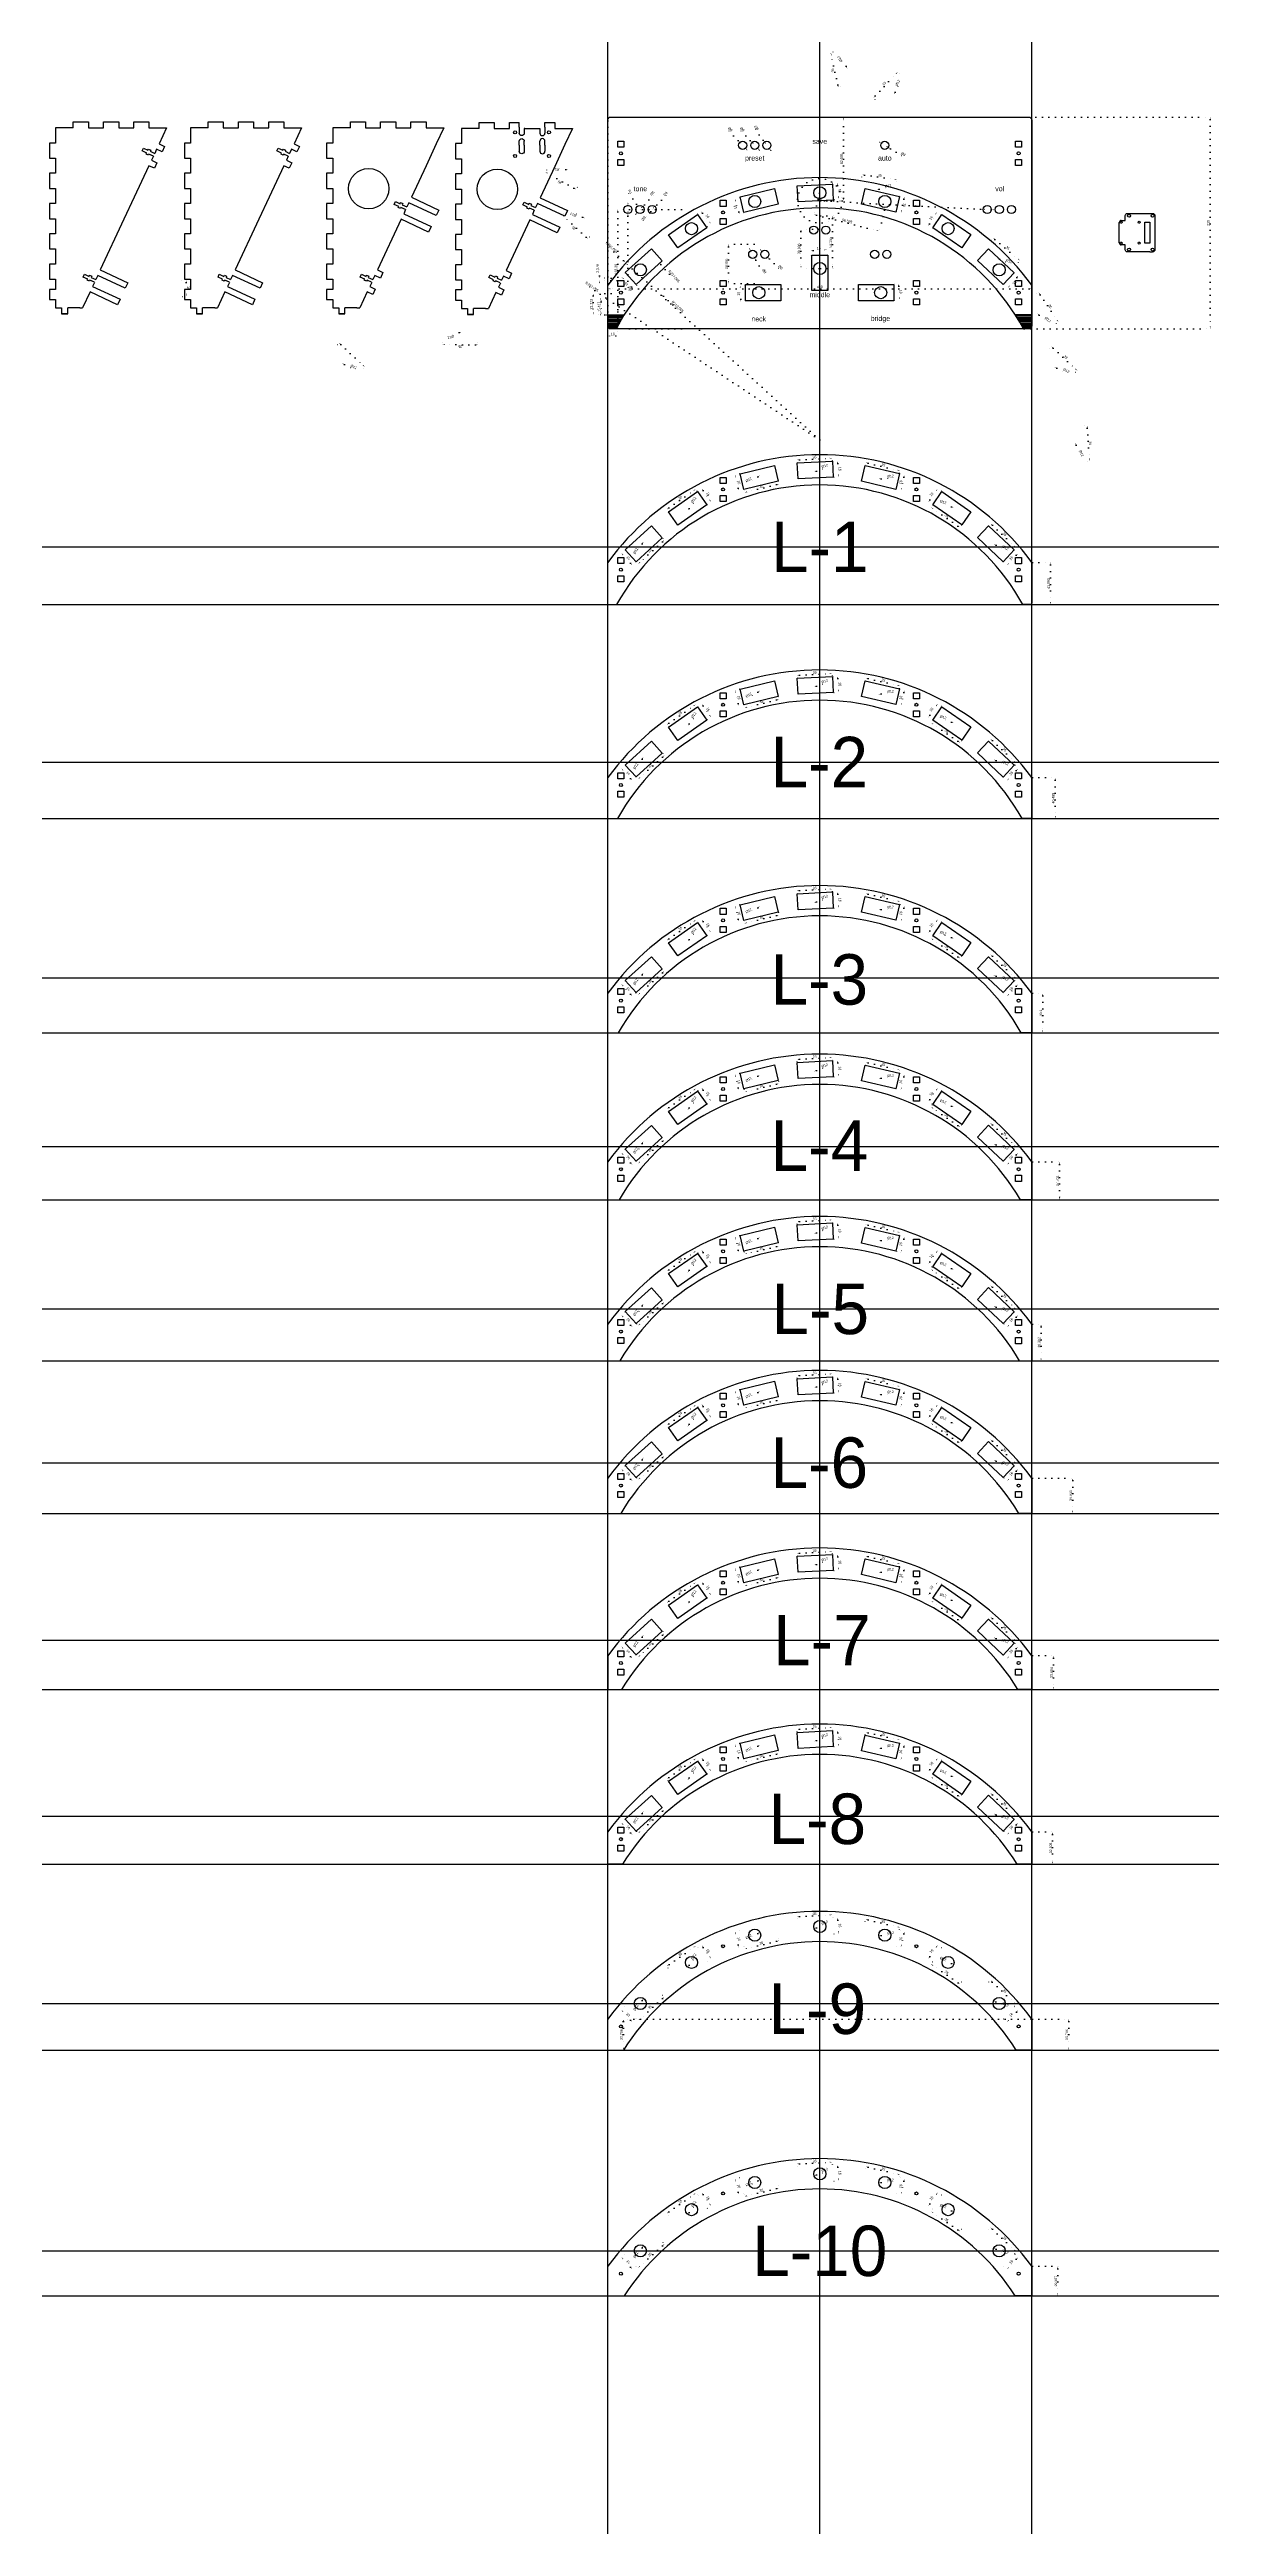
# Model space of a CAD drawing. Header units: millimetres. Extents: x -118 to 1034, y -2217 to 612.
# Drawn here: x -118 to 1034, y -2217 to 237 of the extents above; entities that cross this region are included whole.
import ezdxf
from ezdxf.enums import TextEntityAlignment as Align

# ---------------------------------------------------------------- set-up
doc = ezdxf.new("R2010")
doc.units = ezdxf.units.MM
doc.linetypes.add('DOTTED', pattern=[6.35, 0, -6.35])
for name, color, linetype in [('Dimensions', 1, 'DOTTED'), ('Notes', 73, 'Continuous'), ('text', 5, 'Continuous')]:
    doc.layers.add(name, color=color, linetype=linetype)
doc.layers.add('Holes', color=1, linetype='Continuous', plot=False)
doc.styles.get("Standard").update_dxf_attribs({"font": 'FreeSans.ttf'})
doc.dimstyles.new('ISO-25', dxfattribs={"dimtxt": 2.5, "dimasz": 2.5, "dimexe": 1.25, "dimexo": 0.625, "dimtad": 1, "dimdec": 3, "dimdsep": 46, "dimtxsty": 'Standard', "dimcen": 2.5, "dimadec": 0, "dimazin": 0, "dimtfac": 1, "dimtmove": 0, "dimatfit": 3, "dimfxl": 1, "dimarcsym": 0})

# ---------------------------------------------------------------- blocks, each defined once
blk = doc.blocks.new('*D33')
at = {"layer": 'Defpoints', "color": 0}
for p in [(167.1, -55.5), (192.7, -79.4), (194.7, -77.2)]:
    blk.add_point(p, dxfattribs=at)
at = {"layer": 'Dimensions', "color": 0, "lineweight": -2}
for p, q in [((167.5, -55), (170, -52.4)), ((171, -55), (192.9, -75.5)), ((193.1, -78.9), (195.6, -76.3))]:
    blk.add_line(p, q, dxfattribs=at)
at = {"layer": 'Dimensions', "color": 0}
for points in [[(171.3, -54.7), (170.7, -55.3), (169.1, -53.3)], [(192.6, -75.8), (193.2, -75.2), (194.7, -77.2)]]:
    blk.add_solid(points, dxfattribs=at)
at = {"layer": 'Dimensions', "color": 0, "insert": (183.2, -63.9), "char_height": 2.5, "attachment_point": 5, "rotation": 316.9131}
blk.add_mtext('35', dxfattribs=at)
blk = doc.blocks.new('*D34')
at = {"layer": 'Defpoints', "color": 0}
for p in [(12.6, 8.6), (13.4, -7.3), (18.5, -7.1)]:
    blk.add_point(p, dxfattribs=at)
at = {"layer": 'Dimensions', "color": 0, "lineweight": -2}
for p, q in [((13.2, 8.7), (19, 9)), ((17.8, 6.4), (18.4, -4.6)), ((14, -7.3), (19.8, -7))]:
    blk.add_line(p, q, dxfattribs=at)
at = {"layer": 'Dimensions', "color": 0}
for points in [[(18.2, 6.4), (17.4, 6.4), (17.7, 8.9)], [(18, -4.6), (18.8, -4.6), (18.5, -7.1)]]:
    blk.add_solid(points, dxfattribs=at)
at = {"layer": 'Dimensions', "color": 0, "insert": (20, 1), "char_height": 2.5, "attachment_point": 5, "rotation": 272.9103}
blk.add_mtext('16', dxfattribs=at)
blk = doc.blocks.new('*D35')
at = {"layer": 'Defpoints', "color": 0}
for p in [(172.3, -73.7), (183.1, -79)]:
    blk.add_point(p, dxfattribs=at)
at = {"layer": 'Dimensions', "color": 0, "lineweight": -2}
blk.add_line((174.6, -74.8), (186.1, -80.5), dxfattribs=at)
at = {"layer": 'Dimensions', "color": 0}
blk.add_solid([(174.8, -74.4), (174.4, -75.2), (172.3, -73.7)], dxfattribs=at)
at = {"layer": 'Dimensions', "color": 0, "insert": (183.8, -77.2), "char_height": 2.5, "attachment_point": 5, "rotation": 333.5748}
blk.add_mtext('%%c12', dxfattribs=at)
blk = doc.blocks.new('*D109')
at = {"layer": 'Defpoints', "color": 0}
for p in [(645.5, 95.4), (709.9, 78.8), (704.4, 57.3)]:
    blk.add_point(p, dxfattribs=at)
at = {"layer": 'Dimensions', "color": 0, "lineweight": -2}
for p, q in [((645.4, 94.8), (639.7, 72.7)), ((709.8, 78.1), (704.1, 56)), ((642.4, 73.2), (702, 57.9))]:
    blk.add_line(p, q, dxfattribs=at)
at = {"layer": 'Dimensions', "color": 0}
for points in [[(642.5, 73.6), (642.3, 72.8), (640, 73.9)], [(701.9, 57.5), (702.1, 58.3), (704.4, 57.3)]]:
    blk.add_solid(points, dxfattribs=at)
at = {"layer": 'Dimensions', "color": 0, "insert": (672.7, 67.4), "char_height": 2.5, "attachment_point": 5, "rotation": 345.5419}
blk.add_mtext('66.525', dxfattribs=at)
blk = doc.blocks.new('*D110')
at = {"layer": 'Defpoints', "color": 0}
for p in [(645.5, 72.4), (645.5, 20.4), (658.1, 20.4)]:
    blk.add_point(p, dxfattribs=at)
at = {"layer": 'Dimensions', "color": 0, "lineweight": -2}
for p, q in [((646.1, 72.4), (659.3, 72.4)), ((658.1, 69.9), (658.1, 22.9)), ((646.1, 20.4), (659.3, 20.4))]:
    blk.add_line(p, q, dxfattribs=at)
at = {"layer": 'Dimensions', "color": 0}
for points in [[(658.5, 69.9), (657.6, 69.9), (658.1, 72.4)], [(657.6, 22.9), (658.5, 22.9), (658.1, 20.4)]]:
    blk.add_solid(points, dxfattribs=at)
at = {"layer": 'Dimensions', "color": 0, "insert": (656.1, 46.4), "char_height": 2.5, "attachment_point": 5, "rotation": 90}
blk.add_mtext('52.065', dxfattribs=at)
blk = doc.blocks.new('*D111')
at = {"layer": 'Defpoints', "color": 0}
for p in [(509.2, 78.8), (445.5, -39.6), (509.2, -39.6)]:
    blk.add_point(p, dxfattribs=at)
at = {"layer": 'Dimensions', "color": 0, "lineweight": -2}
for p, q in [((508.5, 78.8), (444.3, 78.8)), ((445.5, 76.3), (445.5, -37.1)), ((508.5, -39.6), (444.3, -39.6))]:
    blk.add_line(p, q, dxfattribs=at)
at = {"layer": 'Dimensions', "color": 0}
for points in [[(445.9, 76.3), (445.1, 76.3), (445.5, 78.8)], [(445.1, -37.1), (445.9, -37.1), (445.5, -39.6)]]:
    blk.add_solid(points, dxfattribs=at)
at = {"layer": 'Dimensions', "color": 0, "insert": (443.6, 19.6), "char_height": 2.5, "attachment_point": 5, "rotation": 90}
blk.add_mtext('118.39', dxfattribs=at)
blk = doc.blocks.new('*D112')
at = {"layer": 'Defpoints', "color": 0}
for p in [(581.1, 44.3), (555, 5.4), (581.1, 5.4)]:
    blk.add_point(p, dxfattribs=at)
at = {"layer": 'Dimensions', "color": 0, "lineweight": -2}
for p, q in [((580.5, 44.3), (553.7, 44.3)), ((555, 41.8), (555, 7.9)), ((580.5, 5.4), (553.7, 5.4))]:
    blk.add_line(p, q, dxfattribs=at)
at = {"layer": 'Dimensions', "color": 0}
for points in [[(555.4, 41.8), (554.6, 41.8), (555, 44.3)], [(554.6, 7.9), (555.4, 7.9), (555, 5.4)]]:
    blk.add_solid(points, dxfattribs=at)
at = {"layer": 'Dimensions', "color": 0, "insert": (553.1, 24.8), "char_height": 2.5, "attachment_point": 5, "rotation": 90}
blk.add_mtext('38.936', dxfattribs=at)
blk = doc.blocks.new('*D113')
at = {"layer": 'Defpoints', "color": 0}
for p in [(645.5, 59.3), (626.9, 20.4), (645.5, 20.4)]:
    blk.add_point(p, dxfattribs=at)
at = {"layer": 'Dimensions', "color": 0, "lineweight": -2}
for p, q in [((644.9, 59.3), (625.7, 59.3)), ((626.9, 56.8), (626.9, 22.9)), ((644.9, 20.4), (625.7, 20.4))]:
    blk.add_line(p, q, dxfattribs=at)
at = {"layer": 'Dimensions', "color": 0}
for points in [[(627.4, 56.8), (626.5, 56.8), (626.9, 59.3)], [(626.5, 22.9), (627.4, 22.9), (626.9, 20.4)]]:
    blk.add_solid(points, dxfattribs=at)
at = {"layer": 'Dimensions', "color": 0, "insert": (625, 39.8), "char_height": 2.5, "attachment_point": 5, "rotation": 90}
blk.add_mtext('38.936', dxfattribs=at)
blk = doc.blocks.new('*D114')
at = {"layer": 'Defpoints', "color": 0}
for p in [(645.5, 170.4), (669.1, 170.4), (645.5, 87.4)]:
    blk.add_point(p, dxfattribs=at)
at = {"layer": 'Dimensions', "color": 0, "lineweight": -2}
for p, q in [((646.1, 170.4), (670.4, 170.4)), ((669.1, 89.9), (669.1, 167.9)), ((646.1, 87.4), (670.4, 87.4))]:
    blk.add_line(p, q, dxfattribs=at)
at = {"layer": 'Dimensions', "color": 0}
for points in [[(669.6, 167.9), (668.7, 167.9), (669.1, 170.4)], [(668.7, 89.9), (669.6, 89.9), (669.1, 87.4)]]:
    blk.add_solid(points, dxfattribs=at)
at = {"layer": 'Dimensions', "color": 0, "insert": (667.2, 128.9), "char_height": 2.5, "attachment_point": 5, "rotation": 90}
blk.add_mtext('82.935', dxfattribs=at)
blk = doc.blocks.new('*D115')
at = {"layer": 'Defpoints', "color": 0}
for p in [(435.5, -10.2), (428.8, -25.7), (435.5, -25.7)]:
    blk.add_point(p, dxfattribs=at)
at = {"layer": 'Dimensions', "color": 0, "lineweight": -2}
for p, q in [((434.9, -10.2), (427.6, -10.2)), ((428.8, -12.7), (428.8, -23.2)), ((434.9, -25.7), (427.6, -25.7))]:
    blk.add_line(p, q, dxfattribs=at)
at = {"layer": 'Dimensions', "color": 0}
for points in [[(429.2, -12.7), (428.4, -12.7), (428.8, -10.2)], [(428.4, -23.2), (429.2, -23.2), (428.8, -25.7)]]:
    blk.add_solid(points, dxfattribs=at)
at = {"layer": 'Dimensions', "color": 0, "insert": (426.9, -17.9), "char_height": 2.5, "attachment_point": 5, "rotation": 90}
blk.add_mtext('15.427', dxfattribs=at)
blk = doc.blocks.new('*D116')
at = {"layer": 'Defpoints', "color": 0}
for p in [(439.5, -4.4), (421.1, -25.7), (439.5, -25.7)]:
    blk.add_point(p, dxfattribs=at)
at = {"layer": 'Dimensions', "color": 0, "lineweight": -2}
for p, q in [((438.9, -4.4), (419.8, -4.4)), ((421.1, -6.9), (421.1, -23.2)), ((438.9, -25.7), (419.8, -25.7))]:
    blk.add_line(p, q, dxfattribs=at)
at = {"layer": 'Dimensions', "color": 0}
for points in [[(421.5, -6.9), (420.7, -6.9), (421.1, -4.4)], [(420.7, -23.2), (421.5, -23.2), (421.1, -25.7)]]:
    blk.add_solid(points, dxfattribs=at)
at = {"layer": 'Dimensions', "color": 0, "insert": (419.2, -15), "char_height": 2.5, "attachment_point": 5, "rotation": 90}
blk.add_mtext('21.272', dxfattribs=at)
blk = doc.blocks.new('Square hole unit')
for points in [[(-3, 6), (-3, 12), (3, 12), (3, 6)], [(-3, -12), (-3, -6), (3, -6), (3, -12)]]:
    blk.add_lwpolyline(points, close=True)
blk.add_circle((0, 0), 1.5)
blk = doc.blocks.new('*D117')
at = {"layer": 'Defpoints', "color": 0}
for p in [(435.5, -15.6), (445.5, -15.6), (435.5, -46.6)]:
    blk.add_point(p, dxfattribs=at)
at = {"layer": 'Dimensions', "color": 0, "lineweight": -2}
for p, q in [((435.5, -16.3), (435.5, -47.8)), ((445.5, -16.3), (445.5, -47.8)), ((443, -46.6), (438, -46.6))]:
    blk.add_line(p, q, dxfattribs=at)
at = {"layer": 'Dimensions', "color": 0}
for points in [[(438, -46.1), (438, -47), (435.5, -46.6)], [(443, -47), (443, -46.1), (445.5, -46.6)]]:
    blk.add_solid(points, dxfattribs=at)
at = {"layer": 'Dimensions', "color": 0, "insert": (440.5, -44.6), "char_height": 2.5, "attachment_point": 5}
blk.add_mtext('10', dxfattribs=at)
blk = doc.blocks.new('*D118')
at = {"layer": 'Defpoints', "color": 0}
for p in [(427.2, 10.6), (439.5, 10.6), (445.5, 8.4)]:
    blk.add_point(p, dxfattribs=at)
at = {"layer": 'Dimensions', "color": 0, "lineweight": -2}
for p, q in [((427.2, 13.1), (427.2, 25.2)), ((438.9, 10.6), (426, 10.6)), ((444.9, 8.4), (426, 8.4)), ((427.2, 8.4), (427.2, 10.6)), ((427.2, 5.9), (427.2, 3.4))]:
    blk.add_line(p, q, dxfattribs=at)
at = {"layer": 'Dimensions', "color": 0}
for points in [[(426.8, 13.1), (427.7, 13.1), (427.2, 10.6)], [(427.7, 5.9), (426.8, 5.9), (427.2, 8.4)]]:
    blk.add_solid(points, dxfattribs=at)
at = {"layer": 'Dimensions', "color": 0, "insert": (425.3, 20.4), "char_height": 2.5, "attachment_point": 5, "rotation": 90}
blk.add_mtext('2.278', dxfattribs=at)
blk = doc.blocks.new('*D119')
at = {"layer": 'Defpoints', "color": 0}
for p in [(452.8, 26.4), (645.5, -149.6)]:
    blk.add_point(p, dxfattribs=at)
at = {"layer": 'Dimensions', "color": 0, "lineweight": -2}
for p, q in [((451, 28.1), (432.3, 45.2)), ((645.5, -149.6), (452.8, 26.4))]:
    blk.add_line(p, q, dxfattribs=at)
at = {"layer": 'Dimensions', "color": 0}
blk.add_solid([(450.7, 27.8), (451.3, 28.4), (452.8, 26.4)], dxfattribs=at)
at = {"layer": 'Dimensions', "color": 0, "insert": (439.3, 41.3), "char_height": 2.5, "attachment_point": 5, "rotation": 317.5799}
blk.add_mtext('R261.008', dxfattribs=at)
blk = doc.blocks.new('*D120')
at = {"layer": 'Defpoints', "color": 0}
for p in [(435.5, -10.2), (645.5, -149.6)]:
    blk.add_point(p, dxfattribs=at)
at = {"layer": 'Dimensions', "color": 0, "lineweight": -2}
for p, q in [((433.4, -8.8), (412.3, 5.2)), ((645.5, -149.6), (435.5, -10.2))]:
    blk.add_line(p, q, dxfattribs=at)
at = {"layer": 'Dimensions', "color": 0}
blk.add_solid([(433.2, -9.2), (433.7, -8.5), (435.5, -10.2)], dxfattribs=at)
at = {"layer": 'Dimensions', "color": 0, "insert": (419.9, 2.4), "char_height": 2.5, "attachment_point": 5, "rotation": 326.4203}
blk.add_mtext('R252.065', dxfattribs=at)
blk = doc.blocks.new('*D121')
at = {"layer": 'Defpoints', "color": 0}
for p in [(488.7, -5.4), (645.5, -149.6)]:
    blk.add_point(p, dxfattribs=at)
at = {"layer": 'Dimensions', "color": 0, "lineweight": -2}
blk.add_line((490.6, -7.1), (509.2, -24.2), dxfattribs=at)
at = {"layer": 'Dimensions', "color": 0}
blk.add_solid([(490.8, -6.8), (490.3, -7.4), (488.7, -5.4)], dxfattribs=at)
at = {"layer": 'Dimensions', "color": 0, "insert": (504.7, -17.5), "char_height": 2.5, "attachment_point": 5, "rotation": 317.38}
blk.add_mtext('R213.065', dxfattribs=at)
blk = doc.blocks.new('*D122')
at = {"layer": 'Defpoints', "color": 0}
for p in [(486.4, 26.1), (645.5, -149.6)]:
    blk.add_point(p, dxfattribs=at)
at = {"layer": 'Dimensions', "color": 0, "lineweight": -2}
blk.add_line((488.1, 24.2), (505.1, 5.5), dxfattribs=at)
at = {"layer": 'Dimensions', "color": 0}
blk.add_solid([(488.4, 24.5), (487.8, 24), (486.4, 26.1)], dxfattribs=at)
at = {"layer": 'Dimensions', "color": 0, "insert": (501.2, 12.5), "char_height": 2.5, "attachment_point": 5, "rotation": 312.1605}
blk.add_mtext('R237.065', dxfattribs=at)
blk = doc.blocks.new('*D123')
at = {"layer": 'Defpoints', "color": 0}
for p in [(435.5, 167.4), (855.5, 167.4), (435.5, 0.2)]:
    blk.add_point(p, dxfattribs=at)
at = {"layer": 'Dimensions', "color": 0, "lineweight": -2}
for p, q in [((435.5, 166.7), (435.5, -1.1)), ((855.5, 166.7), (855.5, -1.1)), ((853, 0.2), (438, 0.2))]:
    blk.add_line(p, q, dxfattribs=at)
at = {"layer": 'Dimensions', "color": 0}
for points in [[(438, 0.6), (438, -0.3), (435.5, 0.2)], [(853, -0.3), (853, 0.6), (855.5, 0.2)]]:
    blk.add_solid(points, dxfattribs=at)
at = {"layer": 'Dimensions', "color": 0, "insert": (645.5, 2.1), "char_height": 2.5, "attachment_point": 5}
blk.add_mtext('420', dxfattribs=at)
blk = doc.blocks.new('*D137')
at = {"layer": 'Defpoints', "color": 0}
for p in [(852.5, 170.4), (847.5, -39.6), (1032.3, -39.6)]:
    blk.add_point(p, dxfattribs=at)
at = {"layer": 'Dimensions', "color": 0, "lineweight": -2}
for p, q in [((853.1, 170.4), (1033.5, 170.4)), ((1032.3, 167.9), (1032.3, -37.1)), ((848.1, -39.6), (1033.5, -39.6))]:
    blk.add_line(p, q, dxfattribs=at)
at = {"layer": 'Dimensions', "color": 0}
for points in [[(1032.7, 167.9), (1031.9, 167.9), (1032.3, 170.4)], [(1031.9, -37.1), (1032.7, -37.1), (1032.3, -39.6)]]:
    blk.add_solid(points, dxfattribs=at)
at = {"layer": 'Dimensions', "color": 0, "insert": (1030.4, 65.4), "char_height": 2.5, "attachment_point": 5, "rotation": 90}
blk.add_mtext('210', dxfattribs=at)
blk = doc.blocks.new('*D138')
at = {"layer": 'Defpoints', "color": 0}
for p in [(577.1, 37.8), (581, 30.9)]:
    blk.add_point(p, dxfattribs=at)
at = {"layer": 'Dimensions', "color": 0, "lineweight": -2}
for p, q in [((575.9, 40), (574.7, 42.2)), ((577.1, 37.8), (581, 30.9)), ((582.2, 28.7), (590.1, 14.7))]:
    blk.add_line(p, q, dxfattribs=at)
at = {"layer": 'Dimensions', "color": 0}
for points in [[(575.5, 39.8), (576.3, 40.2), (577.1, 37.8)], [(582.6, 28.9), (581.9, 28.5), (581, 30.9)]]:
    blk.add_solid(points, dxfattribs=at)
at = {"layer": 'Dimensions', "color": 0, "insert": (590.6, 17.8), "char_height": 2.5, "attachment_point": 5, "rotation": 299.2592}
blk.add_mtext('%%c8', dxfattribs=at)
blk = doc.blocks.new('*D139')
at = {"layer": 'Defpoints', "color": 0}
for p in [(588.2, 37.2), (593.9, 31.5)]:
    blk.add_point(p, dxfattribs=at)
at = {"layer": 'Dimensions', "color": 0, "lineweight": -2}
for p, q in [((586.5, 39), (584.7, 40.7)), ((588.2, 37.2), (593.9, 31.5)), ((595.7, 29.8), (607, 18.4))]:
    blk.add_line(p, q, dxfattribs=at)
at = {"layer": 'Dimensions', "color": 0}
for points in [[(586.2, 38.7), (586.8, 39.3), (588.2, 37.2)], [(596, 30), (595.4, 29.5), (593.9, 31.5)]]:
    blk.add_solid(points, dxfattribs=at)
at = {"layer": 'Dimensions', "color": 0, "insert": (606.6, 21.5), "char_height": 2.5, "attachment_point": 5, "rotation": 314.8538}
blk.add_mtext('%%c8', dxfattribs=at)
blk = doc.blocks.new('*D141')
at = {"layer": 'Defpoints', "color": 0}
for p in [(479.5, 78.8), (482.3, 81.6)]:
    blk.add_point(p, dxfattribs=at)
at = {"layer": 'Dimensions', "color": 0, "lineweight": -2}
for p, q in [((479.5, 78.8), (482.3, 81.6)), ((484.1, 83.3), (495.6, 94.8))]:
    blk.add_line(p, q, dxfattribs=at)
at = {"layer": 'Dimensions', "color": 0}
blk.add_solid([(483.8, 83.6), (484.4, 83), (482.3, 81.6)], dxfattribs=at)
at = {"layer": 'Dimensions', "color": 0, "insert": (492.5, 94.3), "char_height": 2.5, "attachment_point": 5, "rotation": 44.7752}
blk.add_mtext('R4', dxfattribs=at)
blk = doc.blocks.new('*D142')
at = {"layer": 'Defpoints', "color": 0}
for p in [(465.2, 82), (467.5, 78.8)]:
    blk.add_point(p, dxfattribs=at)
at = {"layer": 'Dimensions', "color": 0, "lineweight": -2}
for p, q in [((463.8, 84.1), (454.6, 97.5)), ((467.5, 78.8), (465.2, 82))]:
    blk.add_line(p, q, dxfattribs=at)
at = {"layer": 'Dimensions', "color": 0}
blk.add_solid([(463.4, 83.9), (464.1, 84.3), (465.2, 82)], dxfattribs=at)
at = {"layer": 'Dimensions', "color": 0, "insert": (457.6, 96.4), "char_height": 2.5, "attachment_point": 5, "rotation": 304.4753}
blk.add_mtext('R4', dxfattribs=at)
blk = doc.blocks.new('*D143')
at = {"layer": 'Defpoints', "color": 0}
for p in [(464.7, 75.8), (470.2, 81.7)]:
    blk.add_point(p, dxfattribs=at)
at = {"layer": 'Dimensions', "color": 0, "lineweight": -2}
for p, q in [((463, 74), (461.4, 72.1)), ((464.7, 75.8), (470.2, 81.7)), ((471.9, 83.5), (482.8, 95.3))]:
    blk.add_line(p, q, dxfattribs=at)
at = {"layer": 'Dimensions', "color": 0}
for points in [[(463.4, 73.7), (462.7, 74.3), (464.7, 75.8)], [(471.6, 83.8), (472.2, 83.2), (470.2, 81.7)]]:
    blk.add_solid(points, dxfattribs=at)
at = {"layer": 'Dimensions', "color": 0, "insert": (479.6, 94.8), "char_height": 2.5, "attachment_point": 5, "rotation": 47.2776}
blk.add_mtext('%%c8', dxfattribs=at)
blk = doc.blocks.new('*D144')
at = {"layer": 'Defpoints', "color": 0}
for p in [(477.2, 75.5), (481.7, 82)]:
    blk.add_point(p, dxfattribs=at)
at = {"layer": 'Dimensions', "color": 0, "lineweight": -2}
for p, q in [((481.7, 82), (471.1, 66.8)), ((477.2, 75.5), (481.7, 82))]:
    blk.add_line(p, q, dxfattribs=at)
at = {"layer": 'Dimensions', "color": 0}
blk.add_solid([(480.7, 79.7), (480, 80.2), (481.7, 82)], dxfattribs=at)
at = {"layer": 'Dimensions', "color": 0, "insert": (471, 69.9), "char_height": 2.5, "attachment_point": 5, "rotation": 55.2117}
blk.add_mtext('%%c8', dxfattribs=at)
blk = doc.blocks.new('*D145')
at = {"layer": 'Defpoints', "color": 0}
for p in [(455.5, 82.8), (455.5, 74.8)]:
    blk.add_point(p, dxfattribs=at)
at = {"layer": 'Dimensions', "color": 0, "lineweight": -2}
for p, q in [((455.5, 85.3), (455.5, 87.8)), ((455.5, 82.8), (455.5, 74.8)), ((455.5, 72.3), (455.5, -2.4))]:
    blk.add_line(p, q, dxfattribs=at)
at = {"layer": 'Dimensions', "color": 0}
for points in [[(455, 85.3), (455.9, 85.3), (455.5, 82.8)], [(455.9, 72.3), (455, 72.3), (455.5, 74.8)]]:
    blk.add_solid(points, dxfattribs=at)
at = {"layer": 'Dimensions', "color": 0, "insert": (457.4, 0.2), "char_height": 2.5, "attachment_point": 5, "rotation": 270}
blk.add_mtext('%%c8', dxfattribs=at)
blk = doc.blocks.new('*D146')
at = {"layer": 'Defpoints', "color": 0}
for p in [(807.4, 79), (815.4, 78.5)]:
    blk.add_point(p, dxfattribs=at)
at = {"layer": 'Dimensions', "color": 0, "lineweight": -2}
for p, q in [((804.9, 79.1), (643, 87.6)), ((815.4, 78.5), (807.4, 79)), ((817.9, 78.4), (820.4, 78.3))]:
    blk.add_line(p, q, dxfattribs=at)
at = {"layer": 'Dimensions', "color": 0}
for points in [[(804.9, 78.7), (804.9, 79.5), (807.4, 79)], [(817.9, 78.8), (817.9, 78), (815.4, 78.5)]]:
    blk.add_solid(points, dxfattribs=at)
at = {"layer": 'Dimensions', "color": 0, "insert": (645.6, 89.4), "char_height": 2.5, "attachment_point": 5, "rotation": 357.0065}
blk.add_mtext('%%c8', dxfattribs=at)
blk = doc.blocks.new('*D147')
at = {"layer": 'Defpoints', "color": 0}
for p in [(706.5, 144.4), (713.3, 140.3)]:
    blk.add_point(p, dxfattribs=at)
at = {"layer": 'Dimensions', "color": 0, "lineweight": -2}
for p, q in [((704.3, 145.7), (702.2, 147)), ((706.5, 144.4), (713.3, 140.3)), ((715.5, 139), (729.4, 130.7))]:
    blk.add_line(p, q, dxfattribs=at)
at = {"layer": 'Dimensions', "color": 0}
for points in [[(704.1, 145.3), (704.5, 146), (706.5, 144.4)], [(715.7, 139.4), (715.3, 138.7), (713.3, 140.3)]]:
    blk.add_solid(points, dxfattribs=at)
at = {"layer": 'Dimensions', "color": 0, "insert": (728.3, 133.6), "char_height": 2.5, "attachment_point": 5, "rotation": 329.1992}
blk.add_mtext('%%c8', dxfattribs=at)
blk = doc.blocks.new('*D148')
at = {"layer": 'Defpoints', "color": 0}
for p in [(566.4, 145.3), (571.8, 139.4)]:
    blk.add_point(p, dxfattribs=at)
at = {"layer": 'Dimensions', "color": 0, "lineweight": -2}
for p, q in [((564.6, 147.1), (553.7, 158.8)), ((571.8, 139.4), (566.4, 145.3)), ((573.5, 137.6), (575.2, 135.8))]:
    blk.add_line(p, q, dxfattribs=at)
at = {"layer": 'Dimensions', "color": 0}
for points in [[(564.3, 146.8), (564.9, 147.4), (566.4, 145.3)], [(573.8, 137.9), (573.2, 137.3), (571.8, 139.4)]]:
    blk.add_solid(points, dxfattribs=at)
at = {"layer": 'Dimensions', "color": 0, "insert": (556.8, 158.3), "char_height": 2.5, "attachment_point": 5, "rotation": 313.1243}
blk.add_mtext('%%c8', dxfattribs=at)
blk = doc.blocks.new('*D149')
at = {"layer": 'Defpoints', "color": 0}
for p in [(578.3, 145.3), (583.8, 139.5)]:
    blk.add_point(p, dxfattribs=at)
at = {"layer": 'Dimensions', "color": 0, "lineweight": -2}
for p, q in [((576.6, 147.1), (565.6, 158.8)), ((583.8, 139.5), (578.3, 145.3)), ((585.6, 137.6), (587.3, 135.8))]:
    blk.add_line(p, q, dxfattribs=at)
at = {"layer": 'Dimensions', "color": 0}
for points in [[(576.3, 146.8), (576.9, 147.4), (578.3, 145.3)], [(585.9, 137.9), (585.3, 137.3), (583.8, 139.5)]]:
    blk.add_solid(points, dxfattribs=at)
at = {"layer": 'Dimensions', "color": 0, "insert": (568.7, 158.3), "char_height": 2.5, "attachment_point": 5, "rotation": 313.3867}
blk.add_mtext('%%c8', dxfattribs=at)
blk = doc.blocks.new('*D150')
at = {"layer": 'Defpoints', "color": 0}
for p in [(590.7, 145.6), (595.4, 139.1)]:
    blk.add_point(p, dxfattribs=at)
at = {"layer": 'Dimensions', "color": 0, "lineweight": -2}
for p, q in [((589.3, 147.6), (579.8, 160.6)), ((595.4, 139.1), (590.7, 145.6)), ((596.9, 137.1), (598.4, 135.1))]:
    blk.add_line(p, q, dxfattribs=at)
at = {"layer": 'Dimensions', "color": 0}
for points in [[(588.9, 147.4), (589.6, 147.9), (590.7, 145.6)], [(597.3, 137.4), (596.6, 136.9), (595.4, 139.1)]]:
    blk.add_solid(points, dxfattribs=at)
at = {"layer": 'Dimensions', "color": 0, "insert": (582.8, 159.7), "char_height": 2.5, "attachment_point": 5, "rotation": 306.1105}
blk.add_mtext('%%c8', dxfattribs=at)
blk = doc.blocks.new('SD Support')
for p, q in [((24.4, 31.1), (27.1, 31.1)), ((-6, 2), (-6, 22.2)), ((-6, 2), (-6, 22.2)), ((-4, 24.2), (0, 24.2)), ((0, 0), (-4, 0)), ((24.4, -6.9), (27.1, -6.9))]:
    blk.add_line(p, q)
for points in [[(0, 24.2), (0, 29.1, -0.4142136), (2, 31.1), (24.4, 31.1)], [(26.8, 31.1), (27.4, 31.1, -0.4142136), (29.4, 29.1), (29.4, -4.9, -0.4142136), (27.4, -6.9), (26.8, -6.9)], [(24.4, -6.9), (2, -6.9, -0.4142136), (0, -4.9), (0, 0)]]:
    blk.add_lwpolyline(points, format="xyb")
for centre, start, end in [((-4, 22.2), 90, 180), ((-4, 2), 180, 270)]:
    blk.add_arc(centre, 2, start, end)
at = {"layer": 'Holes'}
blk.add_lwpolyline([(19.4, 1.85), (19.4, 22.35), (24.4, 22.35), (24.4, 1.85)], close=True, dxfattribs=at)
for centre, radius in [((3.75, 28.85), 1.5), ((27.15, 28.85), 1.5), ((-4.1, 22.35), 1), ((-4.1, 1.85), 1), ((13.9, 22.35), 1), ((13.9, 1.85), 1), ((3.75, -4.65), 1.5), ((27.15, -4.65), 1.5)]:
    blk.add_circle(centre, radius, dxfattribs=at)
blk = doc.blocks.new('M3 Bolt Nut Slot')
for p, q in [((-12.4, -3), (-12.4, 0)), ((-12.4, 0), (-7.4, 0)), ((-7.4, 0), (-7.4, 1.25)), ((-7.4, 1.25), (-5, 1.25)), ((-5, 1.25), (-5, 0)), ((-5, 0), (0, 0)), ((-7.4, -3), (-12.4, -3)), ((-7.4, -4.25), (-7.4, -3)), ((-5, -4.25), (-7.4, -4.25)), ((0, -3), (-5, -3)), ((-5, -3), (-5, -4.25))]:
    blk.add_line(p, q)
blk = doc.blocks.new('Side Panel')
for p, q in [((17.5, 0), (0, 0)), ((0, 0), (0, -15)), ((17.5, 0), (17.5, 6)), ((17.5, 6), (32.5, 6)), ((32.5, 6), (32.5, 0)), ((47.5, 0), (47.5, 6)), ((47.5, 6), (62.5, 6)), ((62.5, 6), (62.5, 0)), ((77.5, 0), (77.5, 6)), ((77.5, 6), (92.5, 6)), ((92.5, 6), (92.5, 0)), ((92.5, 6), (92.5, 0)), ((0, -15), (-6, -15)), ((-6, -15), (-6, -30)), ((32.5, 0), (47.5, 0)), ((62.5, 0), (77.5, 0)), ((92.5, 0), (110, 0)), ((100.1, -21.2), (98.2, -25.3)), ((105.5, -23.7), (100.1, -21.2)), ((110, 0), (102.6, -15.7)), ((102.6, -15.7), (108, -18.3)), ((108, -18.3), (105.5, -23.7)), ((-6, -30), (0, -30)), ((0, -45), (-6, -45)), ((-6, -45), (-6, -60)), ((0, -30), (0, -45)), ((92.5, -37.5), (77.9, -68.8)), ((97.9, -40), (92.5, -37.5)), ((96.9, -28), (95, -32.1)), ((95, -32.1), (100.4, -34.6)), ((100.4, -34.6), (97.9, -40)), ((-6, -60), (0, -60)), ((0, -60), (0, -75)), ((77.9, -68.8), (67.7, -90.5)), ((0, -75), (-6, -75)), ((-6, -75), (-6, -90)), ((-6, -90), (0, -90)), ((0, -90), (0, -105)), ((67.7, -90.5), (44.3, -140.8)), ((0, -105), (-6, -105)), ((-6, -105), (-6, -120)), ((-6, -120), (0, -120)), ((0, -120), (0, -135)), ((0, -135), (-6, -135)), ((-6, -135), (-6, -150)), ((41.7, -146.3), (39.8, -150.3)), ((68.9, -158.9), (41.7, -146.3)), ((44.3, -140.8), (71.5, -153.5)), ((-6, -150), (0, -150)), ((0, -160), (-6, -160)), ((-6, -160), (-6, -170)), ((-6, -170), (0, -170)), ((0, -150), (0, -160)), ((0, -170), (0, -178.3)), ((34.1, -162.6), (26.8, -178.3)), ((61.3, -175.3), (34.1, -162.6)), ((38.6, -153.1), (36.7, -157.1)), ((36.7, -157.1), (63.9, -169.8)), ((63.9, -169.8), (61.3, -175.3)), ((71.5, -153.5), (68.9, -158.9)), ((6, -178.3), (6, -184.3)), ((6, -184.3), (12, -184.3)), ((12, -184.3), (12, -178.3)), ((24, -178.3), (12, -178.3)), ((24, -178.3), (26.8, -178.3))]:
    blk.add_line(p, q)
for points in [[(0, -178.3), (6, -178.3)], [(12, -184.3), (6, -184.3)]]:
    blk.add_lwpolyline(points)
at = {"rotation": 335}
for p in [(98.2, -25.3), (39.8, -150.3)]:
    blk.add_blockref('M3 Bolt Nut Slot', p, dxfattribs=at)
blk = doc.blocks.new('Right Inner Support')
for p, q in [((17.5, 0), (0, 0)), ((0, 0), (0, -15)), ((17.5, 0), (17.5, 6)), ((17.5, 6), (32.5, 6)), ((32.5, 6), (32.5, 0)), ((47.5, 0), (47.5, 6)), ((47.5, 6), (62.5, 6)), ((62.5, 6), (62.5, 0)), ((77.5, 0), (77.5, 6)), ((77.5, 6), (92.5, 6)), ((92.5, 6), (92.5, 0)), ((92.5, 6), (92.5, 0)), ((0, -15), (-6, -15)), ((-6, -15), (-6, -30)), ((32.5, 0), (47.5, 0)), ((62.5, 0), (77.5, 0)), ((92.5, 0), (110, 0)), ((102.6, -15.7), (92.5, -37.5)), ((110, 0), (102.6, -15.7)), ((-6, -30), (0, -30)), ((0, -45), (-6, -45)), ((-6, -45), (-6, -60)), ((0, -30), (0, -45)), ((92.5, -37.5), (77.9, -68.8)), ((-6, -60), (0, -60)), ((0, -60), (0, -75)), ((77.9, -68.8), (105.1, -81.4)), ((0, -75), (-6, -75)), ((-6, -75), (-6, -90)), ((-6, -90), (0, -90)), ((0, -90), (0, -105)), ((67.7, -90.5), (44.3, -140.8)), ((94.9, -103.2), (67.7, -90.5)), ((72.2, -81), (70.3, -85.1)), ((70.3, -85.1), (97.5, -97.8)), ((75.4, -74.2), (73.4, -78.3)), ((102.5, -86.9), (75.4, -74.2)), ((97.5, -97.8), (94.9, -103.2)), ((105.1, -81.4), (102.5, -86.9)), ((0, -105), (-6, -105)), ((-6, -105), (-6, -120)), ((-6, -120), (0, -120)), ((0, -120), (0, -135)), ((0, -135), (-6, -135)), ((-6, -135), (-6, -150)), ((41.7, -146.3), (39.8, -150.3)), ((47.2, -148.8), (41.7, -146.3)), ((44.3, -140.8), (49.7, -143.4)), ((49.7, -143.4), (47.2, -148.8)), ((-6, -150), (0, -150)), ((0, -160), (-6, -160)), ((-6, -160), (-6, -170)), ((-6, -170), (0, -170)), ((0, -150), (0, -160)), ((0, -170), (0, -178.3)), ((34.1, -162.6), (26.8, -178.3)), ((39.6, -165.1), (34.1, -162.6)), ((38.6, -153.1), (36.7, -157.1)), ((36.7, -157.1), (42.1, -159.7)), ((42.1, -159.7), (39.6, -165.1)), ((6, -178.3), (6, -184.3)), ((6, -184.3), (12, -184.3)), ((12, -184.3), (12, -178.3)), ((24, -178.3), (12, -178.3)), ((24, -178.3), (26.8, -178.3))]:
    blk.add_line(p, q)
for points in [[(0, -178.3), (6, -178.3)], [(12, -184.3), (6, -184.3)]]:
    blk.add_lwpolyline(points)
at = {"layer": 'Holes'}
blk.add_circle((35.6, -60.2), 20, dxfattribs=at)
at = {"rotation": 335}
for p in [(73.4, -78.3), (39.8, -150.3)]:
    blk.add_blockref('M3 Bolt Nut Slot', p, dxfattribs=at)
blk = doc.blocks.new('Left Inner Support')
for p, q in [((17.5, 0), (0, 0)), ((0, 0), (0, -15)), ((17.5, 0), (17.5, 6)), ((17.5, 6), (32.5, 6)), ((32.5, 6), (32.5, 0)), ((47.5, 0), (47.5, 6)), ((47.5, 6), (57.2, 6)), ((57.2, 1.5), (57.2, 6)), ((57.2, 1.5), (57.2, -4.5)), ((82.7, 1.5), (82.7, 6)), ((82.7, 6), (82.8, 6)), ((82.7, 1.5), (82.7, -4.5)), ((82.8, 6), (92.5, 6)), ((92.5, 6), (92.5, 0)), ((0, -15), (-6, -15)), ((-6, -15), (-6, -30)), ((32.5, 0), (47.5, 0)), ((62.9, 0), (62.2, 0)), ((62.2, 0), (62.2, -4.5)), ((63, 0), (77, 0)), ((76.9, 0), (77.7, 0)), ((77.7, 0), (77.7, -4.5)), ((92.5, 0), (110, 0)), ((102.6, -15.7), (92.5, -37.5)), ((110, 0), (102.6, -15.7)), ((-6, -30), (0, -30)), ((0, -45), (-6, -45)), ((-6, -45), (-6, -60)), ((0, -30), (0, -45)), ((92.5, -37.5), (77.9, -68.8)), ((-6, -60), (0, -60)), ((0, -60), (0, -75)), ((77.9, -68.8), (105.1, -81.4)), ((0, -75), (-6, -75)), ((-6, -75), (-6, -90)), ((-6, -90), (0, -90)), ((0, -90), (0, -105)), ((67.7, -90.5), (44.3, -140.8)), ((94.9, -103.2), (67.7, -90.5)), ((72.2, -81), (70.3, -85.1)), ((70.3, -85.1), (97.5, -97.8)), ((75.4, -74.2), (73.4, -78.3)), ((102.5, -86.9), (75.4, -74.2)), ((97.5, -97.8), (94.9, -103.2)), ((105.1, -81.4), (102.5, -86.9)), ((0, -105), (-6, -105)), ((-6, -105), (-6, -120)), ((-6, -120), (0, -120)), ((0, -120), (0, -135)), ((0, -135), (-6, -135)), ((-6, -135), (-6, -150)), ((41.7, -146.3), (39.8, -150.3)), ((47.2, -148.8), (41.7, -146.3)), ((44.3, -140.8), (49.7, -143.4)), ((49.7, -143.4), (47.2, -148.8)), ((-6, -150), (0, -150)), ((0, -160), (-6, -160)), ((-6, -160), (-6, -170)), ((-6, -170), (0, -170)), ((0, -150), (0, -160)), ((0, -170), (0, -178.3)), ((34.1, -162.6), (26.8, -178.3)), ((39.6, -165.1), (34.1, -162.6)), ((38.6, -153.1), (36.7, -157.1)), ((36.7, -157.1), (42.1, -159.7)), ((42.1, -159.7), (39.6, -165.1)), ((6, -178.3), (6, -184.3)), ((6, -184.3), (12, -184.3)), ((12, -184.3), (12, -178.3)), ((24, -178.3), (12, -178.3)), ((24, -178.3), (26.8, -178.3))]:
    blk.add_line(p, q)
for points in [[(0, -178.3), (6, -178.3)], [(12, -184.3), (6, -184.3)]]:
    blk.add_lwpolyline(points)
at = {"extrusion": (0, 0, -1)}
blk.add_arc((-59.7, -4.5), 2.5, 180, 0, dxfattribs=at)
blk.add_arc((80.2, -4.5), 2.5, 180, 0)
at = {"layer": 'Holes'}
for p, q in [((57.2, -16.5), (57.2, -12.5)), ((57.2, -16.5), (57.2, -22.5)), ((62.2, -16.5), (62.2, -12.5)), ((62.2, -16.5), (62.2, -22.5)), ((77.7, -16.5), (77.7, -12.5)), ((77.7, -16.5), (77.7, -22.5)), ((82.7, -16.5), (82.7, -12.5)), ((82.7, -16.5), (82.7, -22.5))]:
    blk.add_line(p, q, dxfattribs=at)
for centre, radius in [((53.2, -3.8), 1.5), ((86.7, -3.8), 1.5), ((35.6, -60.2), 20), ((53.2, -27.2), 1.5), ((86.7, -27.2), 1.5)]:
    blk.add_circle(centre, radius, dxfattribs=at)
at = {"layer": 'Holes', "extrusion": (0, 0, -1)}
for centre, start, end in [((-59.7, -12.5), 0, 180), ((-59.7, -22.5), 180, 0)]:
    blk.add_arc(centre, 2.5, start, end, dxfattribs=at)
at = {"layer": 'Holes'}
for centre, start, end in [((80.2, -12.5), 0, 180), ((80.2, -22.5), 180, 0)]:
    blk.add_arc(centre, 2.5, start, end, dxfattribs=at)
at = {"rotation": 335}
for p in [(73.4, -78.3), (39.8, -150.3)]:
    blk.add_blockref('M3 Bolt Nut Slot', p, dxfattribs=at)
blk = doc.blocks.new('*D1139')
at = {"layer": 'Defpoints', "color": 0}
for p in [(-83.9, -5.1), (-78.9, -3.9), (-75.2, -19.5)]:
    blk.add_point(p, dxfattribs=at)
at = {"layer": 'Dimensions', "color": 0, "lineweight": -2}
for p, q in [((-79.6, -4.1), (-85.1, -5.4)), ((-80.8, -18.2), (-83.3, -7.5)), ((-75.8, -19.6), (-81.4, -21))]:
    blk.add_line(p, q, dxfattribs=at)
at = {"layer": 'Dimensions', "color": 0}
for points in [[(-82.9, -7.4), (-83.7, -7.6), (-83.9, -5.1)], [(-81.2, -18.3), (-80.4, -18.1), (-80.2, -20.7)]]:
    blk.add_solid(points, dxfattribs=at)
at = {"layer": 'Dimensions', "color": 0, "insert": (-80.2, -12.4), "char_height": 2.5, "attachment_point": 5, "rotation": 283.6155}
blk.add_mtext('16', dxfattribs=at)
blk = doc.blocks.new('*D1140')
at = {"layer": 'Defpoints', "color": 0}
for p in [(12.6, 8.6), (13.4, -7.3), (18.5, -7.1)]:
    blk.add_point(p, dxfattribs=at)
at = {"layer": 'Dimensions', "color": 0, "lineweight": -2}
for p, q in [((13.2, 8.7), (19, 9)), ((17.8, 6.4), (18.4, -4.6)), ((14, -7.3), (19.8, -7))]:
    blk.add_line(p, q, dxfattribs=at)
at = {"layer": 'Dimensions', "color": 0}
for points in [[(18.2, 6.4), (17.4, 6.4), (17.7, 8.9)], [(18, -4.6), (18.8, -4.6), (18.5, -7.1)]]:
    blk.add_solid(points, dxfattribs=at)
at = {"layer": 'Dimensions', "color": 0, "insert": (20, 1), "char_height": 2.5, "attachment_point": 5, "rotation": 272.9103}
blk.add_mtext('16', dxfattribs=at)
blk = doc.blocks.new('*D1141')
at = {"layer": 'Defpoints', "color": 0}
for p in [(121.4, -33.7), (132.8, -37.4)]:
    blk.add_point(p, dxfattribs=at)
at = {"layer": 'Dimensions', "color": 0, "lineweight": -2}
blk.add_line((130.4, -36.6), (118.3, -32.7), dxfattribs=at)
at = {"layer": 'Dimensions', "color": 0}
blk.add_solid([(130.3, -37), (130.6, -36.2), (132.8, -37.4)], dxfattribs=at)
at = {"layer": 'Dimensions', "color": 0, "insert": (122.2, -31.9), "char_height": 2.5, "attachment_point": 5, "rotation": 341.9883}
blk.add_mtext('%%c12', dxfattribs=at)
blk = doc.blocks.new('*D1142')
at = {"layer": 'Defpoints', "color": 0}
for p in [(75.3, -19.4), (78.9, -3.8), (80.3, -20.5)]:
    blk.add_point(p, dxfattribs=at)
at = {"layer": 'Dimensions', "color": 0, "lineweight": -2}
for p, q in [((75.9, -19.5), (81.5, -20.8)), ((79.5, -3.9), (85.1, -5.2)), ((83.3, -7.4), (80.8, -18.1))]:
    blk.add_line(p, q, dxfattribs=at)
at = {"layer": 'Dimensions', "color": 0}
for points in [[(80.4, -18), (81.2, -18.2), (80.3, -20.5)], [(83.7, -7.5), (82.9, -7.3), (83.9, -5)]]:
    blk.add_solid(points, dxfattribs=at)
at = {"layer": 'Dimensions', "color": 0, "insert": (80.2, -12.3), "char_height": 2.5, "attachment_point": 5, "rotation": 76.8394}
blk.add_mtext('16', dxfattribs=at)
blk = doc.blocks.new('*D1143')
at = {"layer": 'Defpoints', "color": 0}
for p in [(-174.6, -71.2), (-180.8, -81.5)]:
    blk.add_point(p, dxfattribs=at)
at = {"layer": 'Dimensions', "color": 0, "lineweight": -2}
blk.add_line((-175.9, -73.4), (-182.5, -84.3), dxfattribs=at)
at = {"layer": 'Dimensions', "color": 0}
blk.add_solid([(-175.6, -73.6), (-176.3, -73.1), (-174.6, -71.2)], dxfattribs=at)
at = {"layer": 'Dimensions', "color": 0, "insert": (-182.4, -80.4), "char_height": 2.5, "attachment_point": 5, "rotation": 58.9725}
blk.add_mtext('%%c12', dxfattribs=at)
blk = doc.blocks.new('*D1144')
at = {"layer": 'Defpoints', "color": 0}
for p in [(-22.4, 6.9), (12.4, 11.6), (12.6, 8.6)]:
    blk.add_point(p, dxfattribs=at)
at = {"layer": 'Dimensions', "color": 0, "lineweight": -2}
for p, q in [((-22.4, 7.5), (-22.6, 11.1)), ((-20, 10), (9.9, 11.5)), ((12.5, 9.3), (12.4, 12.9))]:
    blk.add_line(p, q, dxfattribs=at)
at = {"layer": 'Dimensions', "color": 0}
for points in [[(-20.1, 10.4), (-20, 9.6), (-22.5, 9.8)], [(10, 11.1), (9.9, 11.9), (12.4, 11.6)]]:
    blk.add_solid(points, dxfattribs=at)
at = {"layer": 'Dimensions', "color": 0, "insert": (-5.1, 12.6), "char_height": 2.5, "attachment_point": 5, "rotation": 2.9103}
blk.add_mtext('35', dxfattribs=at)
blk = doc.blocks.new('*D1145')
at = {"layer": 'Defpoints', "color": 0}
for p in [(-75.2, -19.5), (-74.5, -22.3), (-41.2, -11.2)]:
    blk.add_point(p, dxfattribs=at)
at = {"layer": 'Dimensions', "color": 0, "lineweight": -2}
for p, q in [((-75, -20.1), (-74.2, -23.6)), ((-42.9, -14.7), (-72, -21.8)), ((-41, -11.8), (-40.2, -15.3))]:
    blk.add_line(p, q, dxfattribs=at)
at = {"layer": 'Dimensions', "color": 0}
for points in [[(-72.1, -21.4), (-71.9, -22.2), (-74.5, -22.3)], [(-42.8, -15.1), (-43, -14.3), (-40.5, -14.1)]]:
    blk.add_solid(points, dxfattribs=at)
at = {"layer": 'Dimensions', "color": 0, "insert": (-57.9, -16.4), "char_height": 2.5, "attachment_point": 5, "rotation": 13.6155}
blk.add_mtext('35', dxfattribs=at)
blk = doc.blocks.new('*D1146')
at = {"layer": 'Defpoints', "color": 0}
for p in [(-121.1, -21.5), (-111.9, -34.6), (-107.7, -31.7)]:
    blk.add_point(p, dxfattribs=at)
at = {"layer": 'Dimensions', "color": 0, "lineweight": -2}
for p, q in [((-120.6, -21.2), (-115.8, -17.9)), ((-115.4, -20.6), (-109.1, -29.7)), ((-111.4, -34.3), (-106.7, -31))]:
    blk.add_line(p, q, dxfattribs=at)
at = {"layer": 'Dimensions', "color": 0}
for points in [[(-115.1, -20.4), (-115.8, -20.9), (-116.9, -18.6)], [(-109.5, -29.9), (-108.8, -29.4), (-107.7, -31.7)]]:
    blk.add_solid(points, dxfattribs=at)
at = {"layer": 'Dimensions', "color": 0, "insert": (-110.7, -24), "char_height": 2.5, "attachment_point": 5, "rotation": 305.0303}
blk.add_mtext('16', dxfattribs=at)
blk = doc.blocks.new('*D1147')
at = {"layer": 'Defpoints', "color": 0}
for p in [(167.1, -55.5), (192.7, -79.4), (194.7, -77.2)]:
    blk.add_point(p, dxfattribs=at)
at = {"layer": 'Dimensions', "color": 0, "lineweight": -2}
for p, q in [((167.5, -55), (170, -52.4)), ((171, -55), (192.9, -75.5)), ((193.1, -78.9), (195.6, -76.3))]:
    blk.add_line(p, q, dxfattribs=at)
at = {"layer": 'Dimensions', "color": 0}
for points in [[(171.3, -54.7), (170.7, -55.3), (169.1, -53.3)], [(192.6, -75.8), (193.2, -75.2), (194.7, -77.2)]]:
    blk.add_solid(points, dxfattribs=at)
at = {"layer": 'Dimensions', "color": 0, "insert": (183.2, -63.9), "char_height": 2.5, "attachment_point": 5, "rotation": 316.9131}
blk.add_mtext('35', dxfattribs=at)
blk = doc.blocks.new('*D1148')
at = {"layer": 'Defpoints', "color": 0}
for p in [(181.7, -91.1), (185.5, -94.6), (192.7, -79.4)]:
    blk.add_point(p, dxfattribs=at)
at = {"layer": 'Dimensions', "color": 0, "lineweight": -2}
for p, q in [((182.2, -91.5), (186.4, -95.4)), ((194.7, -84.7), (187.2, -92.8)), ((193.1, -79.8), (197.3, -83.8))]:
    blk.add_line(p, q, dxfattribs=at)
at = {"layer": 'Dimensions', "color": 0}
for points in [[(186.9, -92.5), (187.5, -93), (185.5, -94.6)], [(195, -85), (194.4, -84.4), (196.4, -82.9)]]:
    blk.add_solid(points, dxfattribs=at)
at = {"layer": 'Dimensions', "color": 0, "insert": (189.6, -87.4), "char_height": 2.5, "attachment_point": 5, "rotation": 46.9131}
blk.add_mtext('16', dxfattribs=at)
blk = doc.blocks.new('*D1149')
at = {"layer": 'Defpoints', "color": 0}
for p in [(116.8, -18.7), (121, -21.6), (111.9, -34.7)]:
    blk.add_point(p, dxfattribs=at)
at = {"layer": 'Dimensions', "color": 0, "lineweight": -2}
for p, q in [((109.1, -29.8), (115.3, -20.7)), ((120.5, -21.2), (115.7, -18)), ((111.4, -34.4), (106.6, -31.1))]:
    blk.add_line(p, q, dxfattribs=at)
at = {"layer": 'Dimensions', "color": 0}
for points in [[(115.7, -21), (115, -20.5), (116.8, -18.7)], [(108.7, -29.5), (109.4, -30), (107.7, -31.8)]]:
    blk.add_solid(points, dxfattribs=at)
at = {"layer": 'Dimensions', "color": 0, "insert": (110.6, -24.2), "char_height": 2.5, "attachment_point": 5, "rotation": 55.3265}
blk.add_mtext('16', dxfattribs=at)
blk = doc.blocks.new('*D1150')
at = {"layer": 'Defpoints', "color": 0}
for p in [(-69.6, -11.6), (-59.2, -5.6)]:
    blk.add_point(p, dxfattribs=at)
at = {"layer": 'Dimensions', "color": 0, "lineweight": -2}
blk.add_line((-61.4, -6.9), (-72.5, -13.3), dxfattribs=at)
at = {"layer": 'Dimensions', "color": 0}
blk.add_solid([(-61.2, -7.2), (-61.6, -6.5), (-59.2, -5.6)], dxfattribs=at)
at = {"layer": 'Dimensions', "color": 0, "insert": (-70.4, -9.9), "char_height": 2.5, "attachment_point": 5, "rotation": 30.2772}
blk.add_mtext('%%c12', dxfattribs=at)
blk = doc.blocks.new('*D1151')
at = {"layer": 'Defpoints', "color": 0}
for p in [(-196.5, -82.6), (-192.7, -79.2), (-181.9, -91)]:
    blk.add_point(p, dxfattribs=at)
at = {"layer": 'Dimensions', "color": 0, "lineweight": -2}
for p, q in [((-193.2, -79.6), (-197.4, -83.5)), ((-187.4, -92.6), (-194.8, -84.5)), ((-182.4, -91.4), (-186.7, -95.3))]:
    blk.add_line(p, q, dxfattribs=at)
at = {"layer": 'Dimensions', "color": 0}
for points in [[(-194.5, -84.2), (-195.1, -84.8), (-196.5, -82.6)], [(-187.7, -92.9), (-187.1, -92.3), (-185.7, -94.5)]]:
    blk.add_solid(points, dxfattribs=at)
at = {"layer": 'Dimensions', "color": 0, "insert": (-189.7, -87.3), "char_height": 2.5, "attachment_point": 5, "rotation": 312.3107}
blk.add_mtext('16', dxfattribs=at)
blk = doc.blocks.new('*D1152')
at = {"layer": 'Defpoints', "color": 0}
for p in [(-122.8, -19.1), (-121.1, -21.5), (-149.7, -41.6)]:
    blk.add_point(p, dxfattribs=at)
at = {"layer": 'Dimensions', "color": 0, "lineweight": -2}
for p, q in [((-149.4, -37.8), (-124.8, -20.5)), ((-121.4, -21), (-123.5, -18.1)), ((-150.1, -41.1), (-152.1, -38.2))]:
    blk.add_line(p, q, dxfattribs=at)
at = {"layer": 'Dimensions', "color": 0}
for points in [[(-124.6, -20.9), (-125.1, -20.2), (-122.8, -19.1)], [(-149.6, -37.4), (-149.1, -38.1), (-151.4, -39.2)]]:
    blk.add_solid(points, dxfattribs=at)
at = {"layer": 'Dimensions', "color": 0, "insert": (-138.2, -27.6), "char_height": 2.5, "attachment_point": 5, "rotation": 35.0303}
blk.add_mtext('35', dxfattribs=at)
blk = doc.blocks.new('*D1153')
at = {"layer": 'Defpoints', "color": 0}
for p in [(172.3, -73.7), (183.1, -79)]:
    blk.add_point(p, dxfattribs=at)
at = {"layer": 'Dimensions', "color": 0, "lineweight": -2}
blk.add_line((174.6, -74.8), (186.1, -80.5), dxfattribs=at)
at = {"layer": 'Dimensions', "color": 0}
blk.add_solid([(174.8, -74.4), (174.4, -75.2), (172.3, -73.7)], dxfattribs=at)
at = {"layer": 'Dimensions', "color": 0, "insert": (183.8, -77.2), "char_height": 2.5, "attachment_point": 5, "rotation": 333.5748}
blk.add_mtext('%%c12', dxfattribs=at)
blk = doc.blocks.new('*D1154')
at = {"layer": 'Defpoints', "color": 0}
for p in [(44.8, 4.2), (78.9, -3.8), (79.6, -0.9)]:
    blk.add_point(p, dxfattribs=at)
at = {"layer": 'Dimensions', "color": 0, "lineweight": -2}
for p, q in [((45, 4.8), (45.8, 8.3)), ((47.9, 6.5), (77.1, -0.3)), ((79, -3.2), (79.9, 0.3))]:
    blk.add_line(p, q, dxfattribs=at)
at = {"layer": 'Dimensions', "color": 0}
for points in [[(48, 6.9), (47.8, 6.1), (45.5, 7.1)], [(77.1, -0.7), (77.2, 0.1), (79.6, -0.9)]]:
    blk.add_solid(points, dxfattribs=at)
at = {"layer": 'Dimensions', "color": 0, "insert": (63, 4.9), "char_height": 2.5, "attachment_point": 5, "rotation": 346.8394}
blk.add_mtext('35', dxfattribs=at)
blk = doc.blocks.new('*D1155')
at = {"layer": 'Defpoints', "color": 0}
for p in [(110.2, -37.2), (111.9, -34.7), (140.7, -54.7)]:
    blk.add_point(p, dxfattribs=at)
at = {"layer": 'Dimensions', "color": 0, "lineweight": -2}
for p, q in [((111.5, -35.3), (109.5, -38.2)), ((136.9, -55.7), (112.2, -38.6)), ((140.3, -55.2), (138.3, -58.1))]:
    blk.add_line(p, q, dxfattribs=at)
at = {"layer": 'Dimensions', "color": 0}
for points in [[(112.5, -38.3), (112, -38.9), (110.2, -37.2)], [(136.7, -56), (137.2, -55.3), (139, -57.1)]]:
    blk.add_solid(points, dxfattribs=at)
at = {"layer": 'Dimensions', "color": 0, "insert": (125.7, -45.6), "char_height": 2.5, "attachment_point": 5, "rotation": 325.3265}
blk.add_mtext('35', dxfattribs=at)
blk = doc.blocks.new('*D1156')
at = {"layer": 'Defpoints', "color": 0}
for p in [(-156.1, -67.5), (-181.9, -91), (-179.9, -93.2)]:
    blk.add_point(p, dxfattribs=at)
at = {"layer": 'Dimensions', "color": 0, "lineweight": -2}
for p, q in [((-155.9, -71.3), (-178.1, -91.5)), ((-155.6, -67.9), (-153.2, -70.6)), ((-181.5, -91.5), (-179.1, -94.1))]:
    blk.add_line(p, q, dxfattribs=at)
at = {"layer": 'Dimensions', "color": 0}
for points in [[(-155.6, -71.6), (-156.2, -71), (-154.1, -69.7)], [(-178.4, -91.2), (-177.8, -91.8), (-179.9, -93.2)]]:
    blk.add_solid(points, dxfattribs=at)
at = {"layer": 'Dimensions', "color": 0, "insert": (-168.3, -80), "char_height": 2.5, "attachment_point": 5, "rotation": 42.3107}
blk.add_mtext('35', dxfattribs=at)
blk = doc.blocks.new('*D1157')
at = {"layer": 'Defpoints', "color": 0}
for p in [(5.7, 2), (-5.7, -2)]:
    blk.add_point(p, dxfattribs=at)
at = {"layer": 'Dimensions', "color": 0, "lineweight": -2}
blk.add_line((-3.3, -1.2), (8.8, 3.1), dxfattribs=at)
at = {"layer": 'Dimensions', "color": 0}
blk.add_solid([(-3.4, -0.8), (-3.2, -1.6), (-5.7, -2)], dxfattribs=at)
at = {"layer": 'Dimensions', "color": 0, "insert": (4.9, 3.8), "char_height": 2.5, "attachment_point": 5, "rotation": 19.572}
blk.add_mtext('%%c12', dxfattribs=at)
blk = doc.blocks.new('*D1158')
at = {"layer": 'Defpoints', "color": 0}
for p in [(58.4, -9), (70.4, -8.3)]:
    blk.add_point(p, dxfattribs=at)
at = {"layer": 'Dimensions', "color": 0, "lineweight": -2}
blk.add_line((60.9, -8.8), (73.7, -8.1), dxfattribs=at)
at = {"layer": 'Dimensions', "color": 0}
blk.add_solid([(60.9, -8.4), (61, -9.3), (58.4, -9)], dxfattribs=at)
at = {"layer": 'Dimensions', "color": 0, "insert": (70.1, -6.3), "char_height": 2.5, "attachment_point": 5, "rotation": 3.5012}
blk.add_mtext('%%c12', dxfattribs=at)
blk = doc.blocks.new('*D1159')
at = {"layer": 'Defpoints', "color": 0}
for p in [(-130.8, -40.3), (-123.4, -30.8)]:
    blk.add_point(p, dxfattribs=at)
at = {"layer": 'Dimensions', "color": 0, "lineweight": -2}
blk.add_line((-129.3, -38.3), (-121.3, -28.2), dxfattribs=at)
at = {"layer": 'Dimensions', "color": 0}
blk.add_solid([(-129.6, -38), (-129, -38.6), (-130.8, -40.3)], dxfattribs=at)
at = {"layer": 'Dimensions', "color": 0, "insert": (-125, -29.8), "char_height": 2.5, "attachment_point": 5, "rotation": 51.6921}
blk.add_mtext('%%c12', dxfattribs=at)
blk = doc.blocks.new('*D1160')
at = {"layer": 'Defpoints', "color": 0}
for p in [(44.8, 4.2), (78.9, -3.8), (79.6, -0.9)]:
    blk.add_point(p, dxfattribs=at)
at = {"layer": 'Dimensions', "color": 0, "lineweight": -2}
for p, q in [((45, 4.8), (45.8, 8.3)), ((47.9, 6.5), (77.1, -0.3)), ((79, -3.2), (79.9, 0.3))]:
    blk.add_line(p, q, dxfattribs=at)
at = {"layer": 'Dimensions', "color": 0}
for points in [[(48, 6.9), (47.8, 6.1), (45.5, 7.1)], [(77.1, -0.7), (77.2, 0.1), (79.6, -0.9)]]:
    blk.add_solid(points, dxfattribs=at)
at = {"layer": 'Dimensions', "color": 0, "insert": (63, 4.9), "char_height": 2.5, "attachment_point": 5, "rotation": 346.8394}
blk.add_mtext('35', dxfattribs=at)
blk = doc.blocks.new('*D1161')
at = {"layer": 'Defpoints', "color": 0}
for p in [(-69.6, -11.6), (-59.2, -5.6)]:
    blk.add_point(p, dxfattribs=at)
at = {"layer": 'Dimensions', "color": 0, "lineweight": -2}
blk.add_line((-61.4, -6.9), (-72.5, -13.3), dxfattribs=at)
at = {"layer": 'Dimensions', "color": 0}
blk.add_solid([(-61.2, -7.2), (-61.6, -6.5), (-59.2, -5.6)], dxfattribs=at)
at = {"layer": 'Dimensions', "color": 0, "insert": (-70.4, -9.9), "char_height": 2.5, "attachment_point": 5, "rotation": 30.2772}
blk.add_mtext('%%c12', dxfattribs=at)
blk = doc.blocks.new('*D1162')
at = {"layer": 'Defpoints', "color": 0}
for p in [(75.3, -19.4), (78.9, -3.8), (80.3, -20.5)]:
    blk.add_point(p, dxfattribs=at)
at = {"layer": 'Dimensions', "color": 0, "lineweight": -2}
for p, q in [((75.9, -19.5), (81.5, -20.8)), ((79.5, -3.9), (85.1, -5.2)), ((83.3, -7.4), (80.8, -18.1))]:
    blk.add_line(p, q, dxfattribs=at)
at = {"layer": 'Dimensions', "color": 0}
for points in [[(80.4, -18), (81.2, -18.2), (80.3, -20.5)], [(83.7, -7.5), (82.9, -7.3), (83.9, -5)]]:
    blk.add_solid(points, dxfattribs=at)
at = {"layer": 'Dimensions', "color": 0, "insert": (80.2, -12.3), "char_height": 2.5, "attachment_point": 5, "rotation": 76.8394}
blk.add_mtext('16', dxfattribs=at)
blk = doc.blocks.new('*D1163')
at = {"layer": 'Defpoints', "color": 0}
for p in [(-130.8, -40.3), (-123.4, -30.8)]:
    blk.add_point(p, dxfattribs=at)
at = {"layer": 'Dimensions', "color": 0, "lineweight": -2}
blk.add_line((-129.3, -38.3), (-121.3, -28.2), dxfattribs=at)
at = {"layer": 'Dimensions', "color": 0}
blk.add_solid([(-129.6, -38), (-129, -38.6), (-130.8, -40.3)], dxfattribs=at)
at = {"layer": 'Dimensions', "color": 0, "insert": (-125, -29.8), "char_height": 2.5, "attachment_point": 5, "rotation": 51.6921}
blk.add_mtext('%%c12', dxfattribs=at)
blk = doc.blocks.new('*D1164')
at = {"layer": 'Defpoints', "color": 0}
for p in [(58.4, -9), (70.4, -8.3)]:
    blk.add_point(p, dxfattribs=at)
at = {"layer": 'Dimensions', "color": 0, "lineweight": -2}
blk.add_line((60.9, -8.8), (73.7, -8.1), dxfattribs=at)
at = {"layer": 'Dimensions', "color": 0}
blk.add_solid([(60.9, -8.4), (61, -9.3), (58.4, -9)], dxfattribs=at)
at = {"layer": 'Dimensions', "color": 0, "insert": (70.1, -6.3), "char_height": 2.5, "attachment_point": 5, "rotation": 3.5012}
blk.add_mtext('%%c12', dxfattribs=at)
blk = doc.blocks.new('*D1165')
at = {"layer": 'Defpoints', "color": 0}
for p in [(-196.5, -82.6), (-192.7, -79.2), (-181.9, -91)]:
    blk.add_point(p, dxfattribs=at)
at = {"layer": 'Dimensions', "color": 0, "lineweight": -2}
for p, q in [((-193.2, -79.6), (-197.4, -83.5)), ((-187.4, -92.6), (-194.8, -84.5)), ((-182.4, -91.4), (-186.7, -95.3))]:
    blk.add_line(p, q, dxfattribs=at)
at = {"layer": 'Dimensions', "color": 0}
for points in [[(-194.5, -84.2), (-195.1, -84.8), (-196.5, -82.6)], [(-187.7, -92.9), (-187.1, -92.3), (-185.7, -94.5)]]:
    blk.add_solid(points, dxfattribs=at)
at = {"layer": 'Dimensions', "color": 0, "insert": (-189.7, -87.3), "char_height": 2.5, "attachment_point": 5, "rotation": 312.3107}
blk.add_mtext('16', dxfattribs=at)
blk = doc.blocks.new('*D1166')
at = {"layer": 'Defpoints', "color": 0}
for p in [(12.6, 8.6), (13.4, -7.3), (18.5, -7.1)]:
    blk.add_point(p, dxfattribs=at)
at = {"layer": 'Dimensions', "color": 0, "lineweight": -2}
for p, q in [((13.2, 8.7), (19, 9)), ((17.8, 6.4), (18.4, -4.6)), ((14, -7.3), (19.8, -7))]:
    blk.add_line(p, q, dxfattribs=at)
at = {"layer": 'Dimensions', "color": 0}
for points in [[(18.2, 6.4), (17.4, 6.4), (17.7, 8.9)], [(18, -4.6), (18.8, -4.6), (18.5, -7.1)]]:
    blk.add_solid(points, dxfattribs=at)
at = {"layer": 'Dimensions', "color": 0, "insert": (20, 1), "char_height": 2.5, "attachment_point": 5, "rotation": 272.9103}
blk.add_mtext('16', dxfattribs=at)
blk = doc.blocks.new('*D1167')
at = {"layer": 'Defpoints', "color": 0}
for p in [(-174.6, -71.2), (-180.8, -81.5)]:
    blk.add_point(p, dxfattribs=at)
at = {"layer": 'Dimensions', "color": 0, "lineweight": -2}
blk.add_line((-175.9, -73.4), (-182.5, -84.3), dxfattribs=at)
at = {"layer": 'Dimensions', "color": 0}
blk.add_solid([(-175.6, -73.6), (-176.3, -73.1), (-174.6, -71.2)], dxfattribs=at)
at = {"layer": 'Dimensions', "color": 0, "insert": (-182.4, -80.4), "char_height": 2.5, "attachment_point": 5, "rotation": 58.9725}
blk.add_mtext('%%c12', dxfattribs=at)
blk = doc.blocks.new('*D1168')
at = {"layer": 'Defpoints', "color": 0}
for p in [(-75.2, -19.5), (-74.5, -22.3), (-41.2, -11.2)]:
    blk.add_point(p, dxfattribs=at)
at = {"layer": 'Dimensions', "color": 0, "lineweight": -2}
for p, q in [((-75, -20.1), (-74.2, -23.6)), ((-42.9, -14.7), (-72, -21.8)), ((-41, -11.8), (-40.2, -15.3))]:
    blk.add_line(p, q, dxfattribs=at)
at = {"layer": 'Dimensions', "color": 0}
for points in [[(-72.1, -21.4), (-71.9, -22.2), (-74.5, -22.3)], [(-42.8, -15.1), (-43, -14.3), (-40.5, -14.1)]]:
    blk.add_solid(points, dxfattribs=at)
at = {"layer": 'Dimensions', "color": 0, "insert": (-57.9, -16.4), "char_height": 2.5, "attachment_point": 5, "rotation": 13.6155}
blk.add_mtext('35', dxfattribs=at)
blk = doc.blocks.new('*D1169')
at = {"layer": 'Defpoints', "color": 0}
for p in [(5.7, 2), (-5.7, -2)]:
    blk.add_point(p, dxfattribs=at)
at = {"layer": 'Dimensions', "color": 0, "lineweight": -2}
blk.add_line((-3.3, -1.2), (8.8, 3.1), dxfattribs=at)
at = {"layer": 'Dimensions', "color": 0}
blk.add_solid([(-3.4, -0.8), (-3.2, -1.6), (-5.7, -2)], dxfattribs=at)
at = {"layer": 'Dimensions', "color": 0, "insert": (4.9, 3.8), "char_height": 2.5, "attachment_point": 5, "rotation": 19.572}
blk.add_mtext('%%c12', dxfattribs=at)
blk = doc.blocks.new('*D1170')
at = {"layer": 'Defpoints', "color": 0}
for p in [(-122.8, -19.1), (-121.1, -21.5), (-149.7, -41.6)]:
    blk.add_point(p, dxfattribs=at)
at = {"layer": 'Dimensions', "color": 0, "lineweight": -2}
for p, q in [((-149.4, -37.8), (-124.8, -20.5)), ((-121.4, -21), (-123.5, -18.1)), ((-150.1, -41.1), (-152.1, -38.2))]:
    blk.add_line(p, q, dxfattribs=at)
at = {"layer": 'Dimensions', "color": 0}
for points in [[(-124.6, -20.9), (-125.1, -20.2), (-122.8, -19.1)], [(-149.6, -37.4), (-149.1, -38.1), (-151.4, -39.2)]]:
    blk.add_solid(points, dxfattribs=at)
at = {"layer": 'Dimensions', "color": 0, "insert": (-138.2, -27.6), "char_height": 2.5, "attachment_point": 5, "rotation": 35.0303}
blk.add_mtext('35', dxfattribs=at)
blk = doc.blocks.new('*D1171')
at = {"layer": 'Defpoints', "color": 0}
for p in [(167.1, -55.5), (192.7, -79.4), (194.7, -77.2)]:
    blk.add_point(p, dxfattribs=at)
at = {"layer": 'Dimensions', "color": 0, "lineweight": -2}
for p, q in [((167.5, -55), (170, -52.4)), ((171, -55), (192.9, -75.5)), ((193.1, -78.9), (195.6, -76.3))]:
    blk.add_line(p, q, dxfattribs=at)
at = {"layer": 'Dimensions', "color": 0}
for points in [[(171.3, -54.7), (170.7, -55.3), (169.1, -53.3)], [(192.6, -75.8), (193.2, -75.2), (194.7, -77.2)]]:
    blk.add_solid(points, dxfattribs=at)
at = {"layer": 'Dimensions', "color": 0, "insert": (183.2, -63.9), "char_height": 2.5, "attachment_point": 5, "rotation": 316.9131}
blk.add_mtext('35', dxfattribs=at)
blk = doc.blocks.new('*D1172')
at = {"layer": 'Defpoints', "color": 0}
for p in [(110.2, -37.2), (111.9, -34.7), (140.7, -54.7)]:
    blk.add_point(p, dxfattribs=at)
at = {"layer": 'Dimensions', "color": 0, "lineweight": -2}
for p, q in [((111.5, -35.3), (109.5, -38.2)), ((136.9, -55.7), (112.2, -38.6)), ((140.3, -55.2), (138.3, -58.1))]:
    blk.add_line(p, q, dxfattribs=at)
at = {"layer": 'Dimensions', "color": 0}
for points in [[(112.5, -38.3), (112, -38.9), (110.2, -37.2)], [(136.7, -56), (137.2, -55.3), (139, -57.1)]]:
    blk.add_solid(points, dxfattribs=at)
at = {"layer": 'Dimensions', "color": 0, "insert": (125.7, -45.6), "char_height": 2.5, "attachment_point": 5, "rotation": 325.3265}
blk.add_mtext('35', dxfattribs=at)
blk = doc.blocks.new('*D1173')
at = {"layer": 'Defpoints', "color": 0}
for p in [(116.8, -18.7), (121, -21.6), (111.9, -34.7)]:
    blk.add_point(p, dxfattribs=at)
at = {"layer": 'Dimensions', "color": 0, "lineweight": -2}
for p, q in [((109.1, -29.8), (115.3, -20.7)), ((120.5, -21.2), (115.7, -18)), ((111.4, -34.4), (106.6, -31.1))]:
    blk.add_line(p, q, dxfattribs=at)
at = {"layer": 'Dimensions', "color": 0}
for points in [[(115.7, -21), (115, -20.5), (116.8, -18.7)], [(108.7, -29.5), (109.4, -30), (107.7, -31.8)]]:
    blk.add_solid(points, dxfattribs=at)
at = {"layer": 'Dimensions', "color": 0, "insert": (110.6, -24.2), "char_height": 2.5, "attachment_point": 5, "rotation": 55.3265}
blk.add_mtext('16', dxfattribs=at)
blk = doc.blocks.new('*D1174')
at = {"layer": 'Defpoints', "color": 0}
for p in [(121.4, -33.7), (132.8, -37.4)]:
    blk.add_point(p, dxfattribs=at)
at = {"layer": 'Dimensions', "color": 0, "lineweight": -2}
blk.add_line((130.4, -36.6), (118.3, -32.7), dxfattribs=at)
at = {"layer": 'Dimensions', "color": 0}
blk.add_solid([(130.3, -37), (130.6, -36.2), (132.8, -37.4)], dxfattribs=at)
at = {"layer": 'Dimensions', "color": 0, "insert": (122.2, -31.9), "char_height": 2.5, "attachment_point": 5, "rotation": 341.9883}
blk.add_mtext('%%c12', dxfattribs=at)
blk = doc.blocks.new('*D1175')
at = {"layer": 'Defpoints', "color": 0}
for p in [(-121.1, -21.5), (-111.9, -34.6), (-107.7, -31.7)]:
    blk.add_point(p, dxfattribs=at)
at = {"layer": 'Dimensions', "color": 0, "lineweight": -2}
for p, q in [((-120.6, -21.2), (-115.8, -17.9)), ((-115.4, -20.6), (-109.1, -29.7)), ((-111.4, -34.3), (-106.7, -31))]:
    blk.add_line(p, q, dxfattribs=at)
at = {"layer": 'Dimensions', "color": 0}
for points in [[(-115.1, -20.4), (-115.8, -20.9), (-116.9, -18.6)], [(-109.5, -29.9), (-108.8, -29.4), (-107.7, -31.7)]]:
    blk.add_solid(points, dxfattribs=at)
at = {"layer": 'Dimensions', "color": 0, "insert": (-110.7, -24), "char_height": 2.5, "attachment_point": 5, "rotation": 305.0303}
blk.add_mtext('16', dxfattribs=at)
blk = doc.blocks.new('*D1176')
at = {"layer": 'Defpoints', "color": 0}
for p in [(-22.4, 6.9), (12.4, 11.6), (12.6, 8.6)]:
    blk.add_point(p, dxfattribs=at)
at = {"layer": 'Dimensions', "color": 0, "lineweight": -2}
for p, q in [((-22.4, 7.5), (-22.6, 11.1)), ((-20, 10), (9.9, 11.5)), ((12.5, 9.3), (12.4, 12.9))]:
    blk.add_line(p, q, dxfattribs=at)
at = {"layer": 'Dimensions', "color": 0}
for points in [[(-20.1, 10.4), (-20, 9.6), (-22.5, 9.8)], [(10, 11.1), (9.9, 11.9), (12.4, 11.6)]]:
    blk.add_solid(points, dxfattribs=at)
at = {"layer": 'Dimensions', "color": 0, "insert": (-5.1, 12.6), "char_height": 2.5, "attachment_point": 5, "rotation": 2.9103}
blk.add_mtext('35', dxfattribs=at)
blk = doc.blocks.new('*D1177')
at = {"layer": 'Defpoints', "color": 0}
for p in [(-83.9, -5.1), (-78.9, -3.9), (-75.2, -19.5)]:
    blk.add_point(p, dxfattribs=at)
at = {"layer": 'Dimensions', "color": 0, "lineweight": -2}
for p, q in [((-79.6, -4.1), (-85.1, -5.4)), ((-80.8, -18.2), (-83.3, -7.5)), ((-75.8, -19.6), (-81.4, -21))]:
    blk.add_line(p, q, dxfattribs=at)
at = {"layer": 'Dimensions', "color": 0}
for points in [[(-82.9, -7.4), (-83.7, -7.6), (-83.9, -5.1)], [(-81.2, -18.3), (-80.4, -18.1), (-80.2, -20.7)]]:
    blk.add_solid(points, dxfattribs=at)
at = {"layer": 'Dimensions', "color": 0, "insert": (-80.2, -12.4), "char_height": 2.5, "attachment_point": 5, "rotation": 283.6155}
blk.add_mtext('16', dxfattribs=at)
blk = doc.blocks.new('*D1178')
at = {"layer": 'Defpoints', "color": 0}
for p in [(181.7, -91.1), (185.5, -94.6), (192.7, -79.4)]:
    blk.add_point(p, dxfattribs=at)
at = {"layer": 'Dimensions', "color": 0, "lineweight": -2}
for p, q in [((182.2, -91.5), (186.4, -95.4)), ((194.7, -84.7), (187.2, -92.8)), ((193.1, -79.8), (197.3, -83.8))]:
    blk.add_line(p, q, dxfattribs=at)
at = {"layer": 'Dimensions', "color": 0}
for points in [[(186.9, -92.5), (187.5, -93), (185.5, -94.6)], [(195, -85), (194.4, -84.4), (196.4, -82.9)]]:
    blk.add_solid(points, dxfattribs=at)
at = {"layer": 'Dimensions', "color": 0, "insert": (189.6, -87.4), "char_height": 2.5, "attachment_point": 5, "rotation": 46.9131}
blk.add_mtext('16', dxfattribs=at)
blk = doc.blocks.new('*D1179')
at = {"layer": 'Defpoints', "color": 0}
for p in [(172.3, -73.7), (183.1, -79)]:
    blk.add_point(p, dxfattribs=at)
at = {"layer": 'Dimensions', "color": 0, "lineweight": -2}
blk.add_line((174.6, -74.8), (186.1, -80.5), dxfattribs=at)
at = {"layer": 'Dimensions', "color": 0}
blk.add_solid([(174.8, -74.4), (174.4, -75.2), (172.3, -73.7)], dxfattribs=at)
at = {"layer": 'Dimensions', "color": 0, "insert": (183.8, -77.2), "char_height": 2.5, "attachment_point": 5, "rotation": 333.5748}
blk.add_mtext('%%c12', dxfattribs=at)
blk = doc.blocks.new('*D1180')
at = {"layer": 'Defpoints', "color": 0}
for p in [(-156.1, -67.5), (-181.9, -91), (-179.9, -93.2)]:
    blk.add_point(p, dxfattribs=at)
at = {"layer": 'Dimensions', "color": 0, "lineweight": -2}
for p, q in [((-155.9, -71.3), (-178.1, -91.5)), ((-155.6, -67.9), (-153.2, -70.6)), ((-181.5, -91.5), (-179.1, -94.1))]:
    blk.add_line(p, q, dxfattribs=at)
at = {"layer": 'Dimensions', "color": 0}
for points in [[(-155.6, -71.6), (-156.2, -71), (-154.1, -69.7)], [(-178.4, -91.2), (-177.8, -91.8), (-179.9, -93.2)]]:
    blk.add_solid(points, dxfattribs=at)
at = {"layer": 'Dimensions', "color": 0, "insert": (-168.3, -80), "char_height": 2.5, "attachment_point": 5, "rotation": 42.3107}
blk.add_mtext('35', dxfattribs=at)
blk = doc.blocks.new('*D1181')
at = {"layer": 'Defpoints', "color": 0}
for p in [(-121.1, -21.5), (-111.9, -34.6), (-107.7, -31.7)]:
    blk.add_point(p, dxfattribs=at)
at = {"layer": 'Dimensions', "color": 0, "lineweight": -2}
for p, q in [((-120.6, -21.2), (-115.8, -17.9)), ((-115.4, -20.6), (-109.1, -29.7)), ((-111.4, -34.3), (-106.7, -31))]:
    blk.add_line(p, q, dxfattribs=at)
at = {"layer": 'Dimensions', "color": 0}
for points in [[(-115.1, -20.4), (-115.8, -20.9), (-116.9, -18.6)], [(-109.5, -29.9), (-108.8, -29.4), (-107.7, -31.7)]]:
    blk.add_solid(points, dxfattribs=at)
at = {"layer": 'Dimensions', "color": 0, "insert": (-110.7, -24), "char_height": 2.5, "attachment_point": 5, "rotation": 305.0303}
blk.add_mtext('16', dxfattribs=at)
blk = doc.blocks.new('*D1182')
at = {"layer": 'Defpoints', "color": 0}
for p in [(-156.1, -67.5), (-181.9, -91), (-179.9, -93.2)]:
    blk.add_point(p, dxfattribs=at)
at = {"layer": 'Dimensions', "color": 0, "lineweight": -2}
for p, q in [((-155.9, -71.3), (-178.1, -91.5)), ((-155.6, -67.9), (-153.2, -70.6)), ((-181.5, -91.5), (-179.1, -94.1))]:
    blk.add_line(p, q, dxfattribs=at)
at = {"layer": 'Dimensions', "color": 0}
for points in [[(-155.6, -71.6), (-156.2, -71), (-154.1, -69.7)], [(-178.4, -91.2), (-177.8, -91.8), (-179.9, -93.2)]]:
    blk.add_solid(points, dxfattribs=at)
at = {"layer": 'Dimensions', "color": 0, "insert": (-168.3, -80), "char_height": 2.5, "attachment_point": 5, "rotation": 42.3107}
blk.add_mtext('35', dxfattribs=at)
blk = doc.blocks.new('*D1183')
at = {"layer": 'Defpoints', "color": 0}
for p in [(-196.5, -82.6), (-192.7, -79.2), (-181.9, -91)]:
    blk.add_point(p, dxfattribs=at)
at = {"layer": 'Dimensions', "color": 0, "lineweight": -2}
for p, q in [((-193.2, -79.6), (-197.4, -83.5)), ((-187.4, -92.6), (-194.8, -84.5)), ((-182.4, -91.4), (-186.7, -95.3))]:
    blk.add_line(p, q, dxfattribs=at)
at = {"layer": 'Dimensions', "color": 0}
for points in [[(-194.5, -84.2), (-195.1, -84.8), (-196.5, -82.6)], [(-187.7, -92.9), (-187.1, -92.3), (-185.7, -94.5)]]:
    blk.add_solid(points, dxfattribs=at)
at = {"layer": 'Dimensions', "color": 0, "insert": (-189.7, -87.3), "char_height": 2.5, "attachment_point": 5, "rotation": 312.3107}
blk.add_mtext('16', dxfattribs=at)
blk = doc.blocks.new('*D1184')
at = {"layer": 'Defpoints', "color": 0}
for p in [(-83.9, -5.1), (-78.9, -3.9), (-75.2, -19.5)]:
    blk.add_point(p, dxfattribs=at)
at = {"layer": 'Dimensions', "color": 0, "lineweight": -2}
for p, q in [((-79.6, -4.1), (-85.1, -5.4)), ((-80.8, -18.2), (-83.3, -7.5)), ((-75.8, -19.6), (-81.4, -21))]:
    blk.add_line(p, q, dxfattribs=at)
at = {"layer": 'Dimensions', "color": 0}
for points in [[(-82.9, -7.4), (-83.7, -7.6), (-83.9, -5.1)], [(-81.2, -18.3), (-80.4, -18.1), (-80.2, -20.7)]]:
    blk.add_solid(points, dxfattribs=at)
at = {"layer": 'Dimensions', "color": 0, "insert": (-80.2, -12.4), "char_height": 2.5, "attachment_point": 5, "rotation": 283.6155}
blk.add_mtext('16', dxfattribs=at)
blk = doc.blocks.new('*D1185')
at = {"layer": 'Defpoints', "color": 0}
for p in [(-22.4, 6.9), (12.4, 11.6), (12.6, 8.6)]:
    blk.add_point(p, dxfattribs=at)
at = {"layer": 'Dimensions', "color": 0, "lineweight": -2}
for p, q in [((-22.4, 7.5), (-22.6, 11.1)), ((-20, 10), (9.9, 11.5)), ((12.5, 9.3), (12.4, 12.9))]:
    blk.add_line(p, q, dxfattribs=at)
at = {"layer": 'Dimensions', "color": 0}
for points in [[(-20.1, 10.4), (-20, 9.6), (-22.5, 9.8)], [(10, 11.1), (9.9, 11.9), (12.4, 11.6)]]:
    blk.add_solid(points, dxfattribs=at)
at = {"layer": 'Dimensions', "color": 0, "insert": (-5.1, 12.6), "char_height": 2.5, "attachment_point": 5, "rotation": 2.9103}
blk.add_mtext('35', dxfattribs=at)
blk = doc.blocks.new('*D1186')
at = {"layer": 'Defpoints', "color": 0}
for p in [(-69.6, -11.6), (-59.2, -5.6)]:
    blk.add_point(p, dxfattribs=at)
at = {"layer": 'Dimensions', "color": 0, "lineweight": -2}
blk.add_line((-61.4, -6.9), (-72.5, -13.3), dxfattribs=at)
at = {"layer": 'Dimensions', "color": 0}
blk.add_solid([(-61.2, -7.2), (-61.6, -6.5), (-59.2, -5.6)], dxfattribs=at)
at = {"layer": 'Dimensions', "color": 0, "insert": (-70.4, -9.9), "char_height": 2.5, "attachment_point": 5, "rotation": 30.2772}
blk.add_mtext('%%c12', dxfattribs=at)
blk = doc.blocks.new('*D1187')
at = {"layer": 'Defpoints', "color": 0}
for p in [(167.1, -55.5), (192.7, -79.4), (194.7, -77.2)]:
    blk.add_point(p, dxfattribs=at)
at = {"layer": 'Dimensions', "color": 0, "lineweight": -2}
for p, q in [((167.5, -55), (170, -52.4)), ((171, -55), (192.9, -75.5)), ((193.1, -78.9), (195.6, -76.3))]:
    blk.add_line(p, q, dxfattribs=at)
at = {"layer": 'Dimensions', "color": 0}
for points in [[(171.3, -54.7), (170.7, -55.3), (169.1, -53.3)], [(192.6, -75.8), (193.2, -75.2), (194.7, -77.2)]]:
    blk.add_solid(points, dxfattribs=at)
at = {"layer": 'Dimensions', "color": 0, "insert": (183.2, -63.9), "char_height": 2.5, "attachment_point": 5, "rotation": 316.9131}
blk.add_mtext('35', dxfattribs=at)
blk = doc.blocks.new('*D1188')
at = {"layer": 'Defpoints', "color": 0}
for p in [(-174.6, -71.2), (-180.8, -81.5)]:
    blk.add_point(p, dxfattribs=at)
at = {"layer": 'Dimensions', "color": 0, "lineweight": -2}
blk.add_line((-175.9, -73.4), (-182.5, -84.3), dxfattribs=at)
at = {"layer": 'Dimensions', "color": 0}
blk.add_solid([(-175.6, -73.6), (-176.3, -73.1), (-174.6, -71.2)], dxfattribs=at)
at = {"layer": 'Dimensions', "color": 0, "insert": (-182.4, -80.4), "char_height": 2.5, "attachment_point": 5, "rotation": 58.9725}
blk.add_mtext('%%c12', dxfattribs=at)
blk = doc.blocks.new('*D1189')
at = {"layer": 'Defpoints', "color": 0}
for p in [(-130.8, -40.3), (-123.4, -30.8)]:
    blk.add_point(p, dxfattribs=at)
at = {"layer": 'Dimensions', "color": 0, "lineweight": -2}
blk.add_line((-129.3, -38.3), (-121.3, -28.2), dxfattribs=at)
at = {"layer": 'Dimensions', "color": 0}
blk.add_solid([(-129.6, -38), (-129, -38.6), (-130.8, -40.3)], dxfattribs=at)
at = {"layer": 'Dimensions', "color": 0, "insert": (-125, -29.8), "char_height": 2.5, "attachment_point": 5, "rotation": 51.6921}
blk.add_mtext('%%c12', dxfattribs=at)
blk = doc.blocks.new('*D1190')
at = {"layer": 'Defpoints', "color": 0}
for p in [(-122.8, -19.1), (-121.1, -21.5), (-149.7, -41.6)]:
    blk.add_point(p, dxfattribs=at)
at = {"layer": 'Dimensions', "color": 0, "lineweight": -2}
for p, q in [((-149.4, -37.8), (-124.8, -20.5)), ((-121.4, -21), (-123.5, -18.1)), ((-150.1, -41.1), (-152.1, -38.2))]:
    blk.add_line(p, q, dxfattribs=at)
at = {"layer": 'Dimensions', "color": 0}
for points in [[(-124.6, -20.9), (-125.1, -20.2), (-122.8, -19.1)], [(-149.6, -37.4), (-149.1, -38.1), (-151.4, -39.2)]]:
    blk.add_solid(points, dxfattribs=at)
at = {"layer": 'Dimensions', "color": 0, "insert": (-138.2, -27.6), "char_height": 2.5, "attachment_point": 5, "rotation": 35.0303}
blk.add_mtext('35', dxfattribs=at)
blk = doc.blocks.new('*D1191')
at = {"layer": 'Defpoints', "color": 0}
for p in [(5.7, 2), (-5.7, -2)]:
    blk.add_point(p, dxfattribs=at)
at = {"layer": 'Dimensions', "color": 0, "lineweight": -2}
blk.add_line((-3.3, -1.2), (8.8, 3.1), dxfattribs=at)
at = {"layer": 'Dimensions', "color": 0}
blk.add_solid([(-3.4, -0.8), (-3.2, -1.6), (-5.7, -2)], dxfattribs=at)
at = {"layer": 'Dimensions', "color": 0, "insert": (4.9, 3.8), "char_height": 2.5, "attachment_point": 5, "rotation": 19.572}
blk.add_mtext('%%c12', dxfattribs=at)
blk = doc.blocks.new('*D1192')
at = {"layer": 'Defpoints', "color": 0}
for p in [(172.3, -73.7), (183.1, -79)]:
    blk.add_point(p, dxfattribs=at)
at = {"layer": 'Dimensions', "color": 0, "lineweight": -2}
blk.add_line((174.6, -74.8), (186.1, -80.5), dxfattribs=at)
at = {"layer": 'Dimensions', "color": 0}
blk.add_solid([(174.8, -74.4), (174.4, -75.2), (172.3, -73.7)], dxfattribs=at)
at = {"layer": 'Dimensions', "color": 0, "insert": (183.8, -77.2), "char_height": 2.5, "attachment_point": 5, "rotation": 333.5748}
blk.add_mtext('%%c12', dxfattribs=at)
blk = doc.blocks.new('*D1193')
at = {"layer": 'Defpoints', "color": 0}
for p in [(44.8, 4.2), (78.9, -3.8), (79.6, -0.9)]:
    blk.add_point(p, dxfattribs=at)
at = {"layer": 'Dimensions', "color": 0, "lineweight": -2}
for p, q in [((45, 4.8), (45.8, 8.3)), ((47.9, 6.5), (77.1, -0.3)), ((79, -3.2), (79.9, 0.3))]:
    blk.add_line(p, q, dxfattribs=at)
at = {"layer": 'Dimensions', "color": 0}
for points in [[(48, 6.9), (47.8, 6.1), (45.5, 7.1)], [(77.1, -0.7), (77.2, 0.1), (79.6, -0.9)]]:
    blk.add_solid(points, dxfattribs=at)
at = {"layer": 'Dimensions', "color": 0, "insert": (63, 4.9), "char_height": 2.5, "attachment_point": 5, "rotation": 346.8394}
blk.add_mtext('35', dxfattribs=at)
blk = doc.blocks.new('*D1194')
at = {"layer": 'Defpoints', "color": 0}
for p in [(12.6, 8.6), (13.4, -7.3), (18.5, -7.1)]:
    blk.add_point(p, dxfattribs=at)
at = {"layer": 'Dimensions', "color": 0, "lineweight": -2}
for p, q in [((13.2, 8.7), (19, 9)), ((17.8, 6.4), (18.4, -4.6)), ((14, -7.3), (19.8, -7))]:
    blk.add_line(p, q, dxfattribs=at)
at = {"layer": 'Dimensions', "color": 0}
for points in [[(18.2, 6.4), (17.4, 6.4), (17.7, 8.9)], [(18, -4.6), (18.8, -4.6), (18.5, -7.1)]]:
    blk.add_solid(points, dxfattribs=at)
at = {"layer": 'Dimensions', "color": 0, "insert": (20, 1), "char_height": 2.5, "attachment_point": 5, "rotation": 272.9103}
blk.add_mtext('16', dxfattribs=at)
blk = doc.blocks.new('*D1195')
at = {"layer": 'Defpoints', "color": 0}
for p in [(58.4, -9), (70.4, -8.3)]:
    blk.add_point(p, dxfattribs=at)
at = {"layer": 'Dimensions', "color": 0, "lineweight": -2}
blk.add_line((60.9, -8.8), (73.7, -8.1), dxfattribs=at)
at = {"layer": 'Dimensions', "color": 0}
blk.add_solid([(60.9, -8.4), (61, -9.3), (58.4, -9)], dxfattribs=at)
at = {"layer": 'Dimensions', "color": 0, "insert": (70.1, -6.3), "char_height": 2.5, "attachment_point": 5, "rotation": 3.5012}
blk.add_mtext('%%c12', dxfattribs=at)
blk = doc.blocks.new('*D1196')
at = {"layer": 'Defpoints', "color": 0}
for p in [(-75.2, -19.5), (-74.5, -22.3), (-41.2, -11.2)]:
    blk.add_point(p, dxfattribs=at)
at = {"layer": 'Dimensions', "color": 0, "lineweight": -2}
for p, q in [((-75, -20.1), (-74.2, -23.6)), ((-42.9, -14.7), (-72, -21.8)), ((-41, -11.8), (-40.2, -15.3))]:
    blk.add_line(p, q, dxfattribs=at)
at = {"layer": 'Dimensions', "color": 0}
for points in [[(-72.1, -21.4), (-71.9, -22.2), (-74.5, -22.3)], [(-42.8, -15.1), (-43, -14.3), (-40.5, -14.1)]]:
    blk.add_solid(points, dxfattribs=at)
at = {"layer": 'Dimensions', "color": 0, "insert": (-57.9, -16.4), "char_height": 2.5, "attachment_point": 5, "rotation": 13.6155}
blk.add_mtext('35', dxfattribs=at)
blk = doc.blocks.new('*D1197')
at = {"layer": 'Defpoints', "color": 0}
for p in [(75.3, -19.4), (78.9, -3.8), (80.3, -20.5)]:
    blk.add_point(p, dxfattribs=at)
at = {"layer": 'Dimensions', "color": 0, "lineweight": -2}
for p, q in [((75.9, -19.5), (81.5, -20.8)), ((79.5, -3.9), (85.1, -5.2)), ((83.3, -7.4), (80.8, -18.1))]:
    blk.add_line(p, q, dxfattribs=at)
at = {"layer": 'Dimensions', "color": 0}
for points in [[(80.4, -18), (81.2, -18.2), (80.3, -20.5)], [(83.7, -7.5), (82.9, -7.3), (83.9, -5)]]:
    blk.add_solid(points, dxfattribs=at)
at = {"layer": 'Dimensions', "color": 0, "insert": (80.2, -12.3), "char_height": 2.5, "attachment_point": 5, "rotation": 76.8394}
blk.add_mtext('16', dxfattribs=at)
blk = doc.blocks.new('*D1198')
at = {"layer": 'Defpoints', "color": 0}
for p in [(181.7, -91.1), (185.5, -94.6), (192.7, -79.4)]:
    blk.add_point(p, dxfattribs=at)
at = {"layer": 'Dimensions', "color": 0, "lineweight": -2}
for p, q in [((182.2, -91.5), (186.4, -95.4)), ((194.7, -84.7), (187.2, -92.8)), ((193.1, -79.8), (197.3, -83.8))]:
    blk.add_line(p, q, dxfattribs=at)
at = {"layer": 'Dimensions', "color": 0}
for points in [[(186.9, -92.5), (187.5, -93), (185.5, -94.6)], [(195, -85), (194.4, -84.4), (196.4, -82.9)]]:
    blk.add_solid(points, dxfattribs=at)
at = {"layer": 'Dimensions', "color": 0, "insert": (189.6, -87.4), "char_height": 2.5, "attachment_point": 5, "rotation": 46.9131}
blk.add_mtext('16', dxfattribs=at)
blk = doc.blocks.new('*D1199')
at = {"layer": 'Defpoints', "color": 0}
for p in [(110.2, -37.2), (111.9, -34.7), (140.7, -54.7)]:
    blk.add_point(p, dxfattribs=at)
at = {"layer": 'Dimensions', "color": 0, "lineweight": -2}
for p, q in [((111.5, -35.3), (109.5, -38.2)), ((136.9, -55.7), (112.2, -38.6)), ((140.3, -55.2), (138.3, -58.1))]:
    blk.add_line(p, q, dxfattribs=at)
at = {"layer": 'Dimensions', "color": 0}
for points in [[(112.5, -38.3), (112, -38.9), (110.2, -37.2)], [(136.7, -56), (137.2, -55.3), (139, -57.1)]]:
    blk.add_solid(points, dxfattribs=at)
at = {"layer": 'Dimensions', "color": 0, "insert": (125.7, -45.6), "char_height": 2.5, "attachment_point": 5, "rotation": 325.3265}
blk.add_mtext('35', dxfattribs=at)
blk = doc.blocks.new('*D1200')
at = {"layer": 'Defpoints', "color": 0}
for p in [(116.8, -18.7), (121, -21.6), (111.9, -34.7)]:
    blk.add_point(p, dxfattribs=at)
at = {"layer": 'Dimensions', "color": 0, "lineweight": -2}
for p, q in [((109.1, -29.8), (115.3, -20.7)), ((120.5, -21.2), (115.7, -18)), ((111.4, -34.4), (106.6, -31.1))]:
    blk.add_line(p, q, dxfattribs=at)
at = {"layer": 'Dimensions', "color": 0}
for points in [[(115.7, -21), (115, -20.5), (116.8, -18.7)], [(108.7, -29.5), (109.4, -30), (107.7, -31.8)]]:
    blk.add_solid(points, dxfattribs=at)
at = {"layer": 'Dimensions', "color": 0, "insert": (110.6, -24.2), "char_height": 2.5, "attachment_point": 5, "rotation": 55.3265}
blk.add_mtext('16', dxfattribs=at)
blk = doc.blocks.new('*D1201')
at = {"layer": 'Defpoints', "color": 0}
for p in [(121.4, -33.7), (132.8, -37.4)]:
    blk.add_point(p, dxfattribs=at)
at = {"layer": 'Dimensions', "color": 0, "lineweight": -2}
blk.add_line((130.4, -36.6), (118.3, -32.7), dxfattribs=at)
at = {"layer": 'Dimensions', "color": 0}
blk.add_solid([(130.3, -37), (130.6, -36.2), (132.8, -37.4)], dxfattribs=at)
at = {"layer": 'Dimensions', "color": 0, "insert": (122.2, -31.9), "char_height": 2.5, "attachment_point": 5, "rotation": 341.9883}
blk.add_mtext('%%c12', dxfattribs=at)
blk = doc.blocks.new('*D1202')
at = {"layer": 'Defpoints', "color": 0}
for p in [(855.5, -270.9), (846.7, -312.8), (874.1, -312.8)]:
    blk.add_point(p, dxfattribs=at)
at = {"layer": 'Dimensions', "color": 0, "lineweight": -2}
for p, q in [((856.1, -270.9), (875.3, -270.9)), ((874.1, -273.4), (874.1, -310.3)), ((847.4, -312.8), (875.3, -312.8))]:
    blk.add_line(p, q, dxfattribs=at)
at = {"layer": 'Dimensions', "color": 0}
for points in [[(874.5, -273.4), (873.7, -273.4), (874.1, -270.9)], [(873.7, -310.3), (874.5, -310.3), (874.1, -312.8)]]:
    blk.add_solid(points, dxfattribs=at)
at = {"layer": 'Dimensions', "color": 0, "insert": (872.2, -291.8), "char_height": 2.5, "attachment_point": 5, "rotation": 90}
blk.add_mtext('41.898', dxfattribs=at)
blk = doc.blocks.new('*D1203')
at = {"layer": 'Defpoints', "color": 0}
for p in [(855.5, -484.2), (845.9, -524.7), (878.8, -524.7)]:
    blk.add_point(p, dxfattribs=at)
at = {"layer": 'Dimensions', "color": 0, "lineweight": -2}
for p, q in [((856.1, -484.2), (880, -484.2)), ((878.8, -486.7), (878.8, -522.2)), ((846.6, -524.7), (880, -524.7))]:
    blk.add_line(p, q, dxfattribs=at)
at = {"layer": 'Dimensions', "color": 0}
for points in [[(879.2, -486.7), (878.4, -486.7), (878.8, -484.2)], [(878.4, -522.2), (879.2, -522.2), (878.8, -524.7)]]:
    blk.add_solid(points, dxfattribs=at)
at = {"layer": 'Dimensions', "color": 0, "insert": (876.9, -504.5), "char_height": 2.5, "attachment_point": 5, "rotation": 90}
blk.add_mtext('40.499', dxfattribs=at)
blk = doc.blocks.new('*D1204')
at = {"layer": 'Defpoints', "color": 0}
for p in [(855.5, -697.9), (845.2, -737), (866.4, -737)]:
    blk.add_point(p, dxfattribs=at)
at = {"layer": 'Dimensions', "color": 0, "lineweight": -2}
for p, q in [((856.1, -697.9), (867.7, -697.9)), ((866.4, -700.4), (866.4, -734.5)), ((845.8, -737), (867.7, -737))]:
    blk.add_line(p, q, dxfattribs=at)
at = {"layer": 'Dimensions', "color": 0}
for points in [[(866.8, -700.4), (866, -700.4), (866.4, -697.9)], [(866, -734.5), (866.8, -734.5), (866.4, -737)]]:
    blk.add_solid(points, dxfattribs=at)
at = {"layer": 'Dimensions', "color": 0, "insert": (864.5, -717.4), "char_height": 2.5, "attachment_point": 5, "rotation": 90}
blk.add_mtext('39.1', dxfattribs=at)
blk = doc.blocks.new('*D1205')
at = {"layer": 'Defpoints', "color": 0}
for p in [(12.6, 8.6), (13.4, -7.3), (18.5, -7.1)]:
    blk.add_point(p, dxfattribs=at)
at = {"layer": 'Dimensions', "color": 0, "lineweight": -2}
for p, q in [((13.2, 8.7), (19, 9)), ((17.8, 6.4), (18.4, -4.6)), ((14, -7.3), (19.8, -7))]:
    blk.add_line(p, q, dxfattribs=at)
at = {"layer": 'Dimensions', "color": 0}
for points in [[(18.2, 6.4), (17.4, 6.4), (17.7, 8.9)], [(18, -4.6), (18.8, -4.6), (18.5, -7.1)]]:
    blk.add_solid(points, dxfattribs=at)
at = {"layer": 'Dimensions', "color": 0, "insert": (20, 1), "char_height": 2.5, "attachment_point": 5, "rotation": 272.9103}
blk.add_mtext('16', dxfattribs=at)
blk = doc.blocks.new('*D1206')
at = {"layer": 'Defpoints', "color": 0}
for p in [(58.4, -9), (70.4, -8.3)]:
    blk.add_point(p, dxfattribs=at)
at = {"layer": 'Dimensions', "color": 0, "lineweight": -2}
blk.add_line((60.9, -8.8), (73.7, -8.1), dxfattribs=at)
at = {"layer": 'Dimensions', "color": 0}
blk.add_solid([(60.9, -8.4), (61, -9.3), (58.4, -9)], dxfattribs=at)
at = {"layer": 'Dimensions', "color": 0, "insert": (70.1, -6.3), "char_height": 2.5, "attachment_point": 5, "rotation": 3.5012}
blk.add_mtext('%%c12', dxfattribs=at)
blk = doc.blocks.new('*D1207')
at = {"layer": 'Defpoints', "color": 0}
for p in [(-196.5, -82.6), (-192.7, -79.2), (-181.9, -91)]:
    blk.add_point(p, dxfattribs=at)
at = {"layer": 'Dimensions', "color": 0, "lineweight": -2}
for p, q in [((-193.2, -79.6), (-197.4, -83.5)), ((-187.4, -92.6), (-194.8, -84.5)), ((-182.4, -91.4), (-186.7, -95.3))]:
    blk.add_line(p, q, dxfattribs=at)
at = {"layer": 'Dimensions', "color": 0}
for points in [[(-194.5, -84.2), (-195.1, -84.8), (-196.5, -82.6)], [(-187.7, -92.9), (-187.1, -92.3), (-185.7, -94.5)]]:
    blk.add_solid(points, dxfattribs=at)
at = {"layer": 'Dimensions', "color": 0, "insert": (-189.7, -87.3), "char_height": 2.5, "attachment_point": 5, "rotation": 312.3107}
blk.add_mtext('16', dxfattribs=at)
blk = doc.blocks.new('*D1208')
at = {"layer": 'Defpoints', "color": 0}
for p in [(-122.8, -19.1), (-121.1, -21.5), (-149.7, -41.6)]:
    blk.add_point(p, dxfattribs=at)
at = {"layer": 'Dimensions', "color": 0, "lineweight": -2}
for p, q in [((-149.4, -37.8), (-124.8, -20.5)), ((-121.4, -21), (-123.5, -18.1)), ((-150.1, -41.1), (-152.1, -38.2))]:
    blk.add_line(p, q, dxfattribs=at)
at = {"layer": 'Dimensions', "color": 0}
for points in [[(-124.6, -20.9), (-125.1, -20.2), (-122.8, -19.1)], [(-149.6, -37.4), (-149.1, -38.1), (-151.4, -39.2)]]:
    blk.add_solid(points, dxfattribs=at)
at = {"layer": 'Dimensions', "color": 0, "insert": (-138.2, -27.6), "char_height": 2.5, "attachment_point": 5, "rotation": 35.0303}
blk.add_mtext('35', dxfattribs=at)
blk = doc.blocks.new('*D1209')
at = {"layer": 'Defpoints', "color": 0}
for p in [(110.2, -37.2), (111.9, -34.7), (140.7, -54.7)]:
    blk.add_point(p, dxfattribs=at)
at = {"layer": 'Dimensions', "color": 0, "lineweight": -2}
for p, q in [((111.5, -35.3), (109.5, -38.2)), ((136.9, -55.7), (112.2, -38.6)), ((140.3, -55.2), (138.3, -58.1))]:
    blk.add_line(p, q, dxfattribs=at)
at = {"layer": 'Dimensions', "color": 0}
for points in [[(112.5, -38.3), (112, -38.9), (110.2, -37.2)], [(136.7, -56), (137.2, -55.3), (139, -57.1)]]:
    blk.add_solid(points, dxfattribs=at)
at = {"layer": 'Dimensions', "color": 0, "insert": (125.7, -45.6), "char_height": 2.5, "attachment_point": 5, "rotation": 325.3265}
blk.add_mtext('35', dxfattribs=at)
blk = doc.blocks.new('*D1210')
at = {"layer": 'Defpoints', "color": 0}
for p in [(116.8, -18.7), (121, -21.6), (111.9, -34.7)]:
    blk.add_point(p, dxfattribs=at)
at = {"layer": 'Dimensions', "color": 0, "lineweight": -2}
for p, q in [((109.1, -29.8), (115.3, -20.7)), ((120.5, -21.2), (115.7, -18)), ((111.4, -34.4), (106.6, -31.1))]:
    blk.add_line(p, q, dxfattribs=at)
at = {"layer": 'Dimensions', "color": 0}
for points in [[(115.7, -21), (115, -20.5), (116.8, -18.7)], [(108.7, -29.5), (109.4, -30), (107.7, -31.8)]]:
    blk.add_solid(points, dxfattribs=at)
at = {"layer": 'Dimensions', "color": 0, "insert": (110.6, -24.2), "char_height": 2.5, "attachment_point": 5, "rotation": 55.3265}
blk.add_mtext('16', dxfattribs=at)
blk = doc.blocks.new('*D1211')
at = {"layer": 'Defpoints', "color": 0}
for p in [(-75.2, -19.5), (-74.5, -22.3), (-41.2, -11.2)]:
    blk.add_point(p, dxfattribs=at)
at = {"layer": 'Dimensions', "color": 0, "lineweight": -2}
for p, q in [((-75, -20.1), (-74.2, -23.6)), ((-42.9, -14.7), (-72, -21.8)), ((-41, -11.8), (-40.2, -15.3))]:
    blk.add_line(p, q, dxfattribs=at)
at = {"layer": 'Dimensions', "color": 0}
for points in [[(-72.1, -21.4), (-71.9, -22.2), (-74.5, -22.3)], [(-42.8, -15.1), (-43, -14.3), (-40.5, -14.1)]]:
    blk.add_solid(points, dxfattribs=at)
at = {"layer": 'Dimensions', "color": 0, "insert": (-57.9, -16.4), "char_height": 2.5, "attachment_point": 5, "rotation": 13.6155}
blk.add_mtext('35', dxfattribs=at)
blk = doc.blocks.new('*D1212')
at = {"layer": 'Defpoints', "color": 0}
for p in [(181.7, -91.1), (185.5, -94.6), (192.7, -79.4)]:
    blk.add_point(p, dxfattribs=at)
at = {"layer": 'Dimensions', "color": 0, "lineweight": -2}
for p, q in [((182.2, -91.5), (186.4, -95.4)), ((194.7, -84.7), (187.2, -92.8)), ((193.1, -79.8), (197.3, -83.8))]:
    blk.add_line(p, q, dxfattribs=at)
at = {"layer": 'Dimensions', "color": 0}
for points in [[(186.9, -92.5), (187.5, -93), (185.5, -94.6)], [(195, -85), (194.4, -84.4), (196.4, -82.9)]]:
    blk.add_solid(points, dxfattribs=at)
at = {"layer": 'Dimensions', "color": 0, "insert": (189.6, -87.4), "char_height": 2.5, "attachment_point": 5, "rotation": 46.9131}
blk.add_mtext('16', dxfattribs=at)
blk = doc.blocks.new('*D1213')
at = {"layer": 'Defpoints', "color": 0}
for p in [(-121.1, -21.5), (-111.9, -34.6), (-107.7, -31.7)]:
    blk.add_point(p, dxfattribs=at)
at = {"layer": 'Dimensions', "color": 0, "lineweight": -2}
for p, q in [((-120.6, -21.2), (-115.8, -17.9)), ((-115.4, -20.6), (-109.1, -29.7)), ((-111.4, -34.3), (-106.7, -31))]:
    blk.add_line(p, q, dxfattribs=at)
at = {"layer": 'Dimensions', "color": 0}
for points in [[(-115.1, -20.4), (-115.8, -20.9), (-116.9, -18.6)], [(-109.5, -29.9), (-108.8, -29.4), (-107.7, -31.7)]]:
    blk.add_solid(points, dxfattribs=at)
at = {"layer": 'Dimensions', "color": 0, "insert": (-110.7, -24), "char_height": 2.5, "attachment_point": 5, "rotation": 305.0303}
blk.add_mtext('16', dxfattribs=at)
blk = doc.blocks.new('*D1214')
at = {"layer": 'Defpoints', "color": 0}
for p in [(5.7, 2), (-5.7, -2)]:
    blk.add_point(p, dxfattribs=at)
at = {"layer": 'Dimensions', "color": 0, "lineweight": -2}
blk.add_line((-3.3, -1.2), (8.8, 3.1), dxfattribs=at)
at = {"layer": 'Dimensions', "color": 0}
blk.add_solid([(-3.4, -0.8), (-3.2, -1.6), (-5.7, -2)], dxfattribs=at)
at = {"layer": 'Dimensions', "color": 0, "insert": (4.9, 3.8), "char_height": 2.5, "attachment_point": 5, "rotation": 19.572}
blk.add_mtext('%%c12', dxfattribs=at)
blk = doc.blocks.new('*D1215')
at = {"layer": 'Defpoints', "color": 0}
for p in [(-69.6, -11.6), (-59.2, -5.6)]:
    blk.add_point(p, dxfattribs=at)
at = {"layer": 'Dimensions', "color": 0, "lineweight": -2}
blk.add_line((-61.4, -6.9), (-72.5, -13.3), dxfattribs=at)
at = {"layer": 'Dimensions', "color": 0}
blk.add_solid([(-61.2, -7.2), (-61.6, -6.5), (-59.2, -5.6)], dxfattribs=at)
at = {"layer": 'Dimensions', "color": 0, "insert": (-70.4, -9.9), "char_height": 2.5, "attachment_point": 5, "rotation": 30.2772}
blk.add_mtext('%%c12', dxfattribs=at)
blk = doc.blocks.new('*D1216')
at = {"layer": 'Defpoints', "color": 0}
for p in [(75.3, -19.4), (78.9, -3.8), (80.3, -20.5)]:
    blk.add_point(p, dxfattribs=at)
at = {"layer": 'Dimensions', "color": 0, "lineweight": -2}
for p, q in [((75.9, -19.5), (81.5, -20.8)), ((79.5, -3.9), (85.1, -5.2)), ((83.3, -7.4), (80.8, -18.1))]:
    blk.add_line(p, q, dxfattribs=at)
at = {"layer": 'Dimensions', "color": 0}
for points in [[(80.4, -18), (81.2, -18.2), (80.3, -20.5)], [(83.7, -7.5), (82.9, -7.3), (83.9, -5)]]:
    blk.add_solid(points, dxfattribs=at)
at = {"layer": 'Dimensions', "color": 0, "insert": (80.2, -12.3), "char_height": 2.5, "attachment_point": 5, "rotation": 76.8394}
blk.add_mtext('16', dxfattribs=at)
blk = doc.blocks.new('*D1217')
at = {"layer": 'Defpoints', "color": 0}
for p in [(167.1, -55.5), (192.7, -79.4), (194.7, -77.2)]:
    blk.add_point(p, dxfattribs=at)
at = {"layer": 'Dimensions', "color": 0, "lineweight": -2}
for p, q in [((167.5, -55), (170, -52.4)), ((171, -55), (192.9, -75.5)), ((193.1, -78.9), (195.6, -76.3))]:
    blk.add_line(p, q, dxfattribs=at)
at = {"layer": 'Dimensions', "color": 0}
for points in [[(171.3, -54.7), (170.7, -55.3), (169.1, -53.3)], [(192.6, -75.8), (193.2, -75.2), (194.7, -77.2)]]:
    blk.add_solid(points, dxfattribs=at)
at = {"layer": 'Dimensions', "color": 0, "insert": (183.2, -63.9), "char_height": 2.5, "attachment_point": 5, "rotation": 316.9131}
blk.add_mtext('35', dxfattribs=at)
blk = doc.blocks.new('*D1218')
at = {"layer": 'Defpoints', "color": 0}
for p in [(-156.1, -67.5), (-181.9, -91), (-179.9, -93.2)]:
    blk.add_point(p, dxfattribs=at)
at = {"layer": 'Dimensions', "color": 0, "lineweight": -2}
for p, q in [((-155.9, -71.3), (-178.1, -91.5)), ((-155.6, -67.9), (-153.2, -70.6)), ((-181.5, -91.5), (-179.1, -94.1))]:
    blk.add_line(p, q, dxfattribs=at)
at = {"layer": 'Dimensions', "color": 0}
for points in [[(-155.6, -71.6), (-156.2, -71), (-154.1, -69.7)], [(-178.4, -91.2), (-177.8, -91.8), (-179.9, -93.2)]]:
    blk.add_solid(points, dxfattribs=at)
at = {"layer": 'Dimensions', "color": 0, "insert": (-168.3, -80), "char_height": 2.5, "attachment_point": 5, "rotation": 42.3107}
blk.add_mtext('35', dxfattribs=at)
blk = doc.blocks.new('*D1219')
at = {"layer": 'Defpoints', "color": 0}
for p in [(44.8, 4.2), (78.9, -3.8), (79.6, -0.9)]:
    blk.add_point(p, dxfattribs=at)
at = {"layer": 'Dimensions', "color": 0, "lineweight": -2}
for p, q in [((45, 4.8), (45.8, 8.3)), ((47.9, 6.5), (77.1, -0.3)), ((79, -3.2), (79.9, 0.3))]:
    blk.add_line(p, q, dxfattribs=at)
at = {"layer": 'Dimensions', "color": 0}
for points in [[(48, 6.9), (47.8, 6.1), (45.5, 7.1)], [(77.1, -0.7), (77.2, 0.1), (79.6, -0.9)]]:
    blk.add_solid(points, dxfattribs=at)
at = {"layer": 'Dimensions', "color": 0, "insert": (63, 4.9), "char_height": 2.5, "attachment_point": 5, "rotation": 346.8394}
blk.add_mtext('35', dxfattribs=at)
blk = doc.blocks.new('*D1220')
at = {"layer": 'Defpoints', "color": 0}
for p in [(-83.9, -5.1), (-78.9, -3.9), (-75.2, -19.5)]:
    blk.add_point(p, dxfattribs=at)
at = {"layer": 'Dimensions', "color": 0, "lineweight": -2}
for p, q in [((-79.6, -4.1), (-85.1, -5.4)), ((-80.8, -18.2), (-83.3, -7.5)), ((-75.8, -19.6), (-81.4, -21))]:
    blk.add_line(p, q, dxfattribs=at)
at = {"layer": 'Dimensions', "color": 0}
for points in [[(-82.9, -7.4), (-83.7, -7.6), (-83.9, -5.1)], [(-81.2, -18.3), (-80.4, -18.1), (-80.2, -20.7)]]:
    blk.add_solid(points, dxfattribs=at)
at = {"layer": 'Dimensions', "color": 0, "insert": (-80.2, -12.4), "char_height": 2.5, "attachment_point": 5, "rotation": 283.6155}
blk.add_mtext('16', dxfattribs=at)
blk = doc.blocks.new('*D1221')
at = {"layer": 'Defpoints', "color": 0}
for p in [(-130.8, -40.3), (-123.4, -30.8)]:
    blk.add_point(p, dxfattribs=at)
at = {"layer": 'Dimensions', "color": 0, "lineweight": -2}
blk.add_line((-129.3, -38.3), (-121.3, -28.2), dxfattribs=at)
at = {"layer": 'Dimensions', "color": 0}
blk.add_solid([(-129.6, -38), (-129, -38.6), (-130.8, -40.3)], dxfattribs=at)
at = {"layer": 'Dimensions', "color": 0, "insert": (-125, -29.8), "char_height": 2.5, "attachment_point": 5, "rotation": 51.6921}
blk.add_mtext('%%c12', dxfattribs=at)
blk = doc.blocks.new('*D1222')
at = {"layer": 'Defpoints', "color": 0}
for p in [(-22.4, 6.9), (12.4, 11.6), (12.6, 8.6)]:
    blk.add_point(p, dxfattribs=at)
at = {"layer": 'Dimensions', "color": 0, "lineweight": -2}
for p, q in [((-22.4, 7.5), (-22.6, 11.1)), ((-20, 10), (9.9, 11.5)), ((12.5, 9.3), (12.4, 12.9))]:
    blk.add_line(p, q, dxfattribs=at)
at = {"layer": 'Dimensions', "color": 0}
for points in [[(-20.1, 10.4), (-20, 9.6), (-22.5, 9.8)], [(10, 11.1), (9.9, 11.9), (12.4, 11.6)]]:
    blk.add_solid(points, dxfattribs=at)
at = {"layer": 'Dimensions', "color": 0, "insert": (-5.1, 12.6), "char_height": 2.5, "attachment_point": 5, "rotation": 2.9103}
blk.add_mtext('35', dxfattribs=at)
blk = doc.blocks.new('*D1223')
at = {"layer": 'Defpoints', "color": 0}
for p in [(-174.6, -71.2), (-180.8, -81.5)]:
    blk.add_point(p, dxfattribs=at)
at = {"layer": 'Dimensions', "color": 0, "lineweight": -2}
blk.add_line((-175.9, -73.4), (-182.5, -84.3), dxfattribs=at)
at = {"layer": 'Dimensions', "color": 0}
blk.add_solid([(-175.6, -73.6), (-176.3, -73.1), (-174.6, -71.2)], dxfattribs=at)
at = {"layer": 'Dimensions', "color": 0, "insert": (-182.4, -80.4), "char_height": 2.5, "attachment_point": 5, "rotation": 58.9725}
blk.add_mtext('%%c12', dxfattribs=at)
blk = doc.blocks.new('*D1224')
at = {"layer": 'Defpoints', "color": 0}
for p in [(121.4, -33.7), (132.8, -37.4)]:
    blk.add_point(p, dxfattribs=at)
at = {"layer": 'Dimensions', "color": 0, "lineweight": -2}
blk.add_line((130.4, -36.6), (118.3, -32.7), dxfattribs=at)
at = {"layer": 'Dimensions', "color": 0}
blk.add_solid([(130.3, -37), (130.6, -36.2), (132.8, -37.4)], dxfattribs=at)
at = {"layer": 'Dimensions', "color": 0, "insert": (122.2, -31.9), "char_height": 2.5, "attachment_point": 5, "rotation": 341.9883}
blk.add_mtext('%%c12', dxfattribs=at)
blk = doc.blocks.new('*D1225')
at = {"layer": 'Defpoints', "color": 0}
for p in [(172.3, -73.7), (183.1, -79)]:
    blk.add_point(p, dxfattribs=at)
at = {"layer": 'Dimensions', "color": 0, "lineweight": -2}
blk.add_line((174.6, -74.8), (186.1, -80.5), dxfattribs=at)
at = {"layer": 'Dimensions', "color": 0}
blk.add_solid([(174.8, -74.4), (174.4, -75.2), (172.3, -73.7)], dxfattribs=at)
at = {"layer": 'Dimensions', "color": 0, "insert": (183.8, -77.2), "char_height": 2.5, "attachment_point": 5, "rotation": 333.5748}
blk.add_mtext('%%c12', dxfattribs=at)
blk = doc.blocks.new('*D1226')
at = {"layer": 'Defpoints', "color": 0}
for p in [(855.5, -864.9), (844.3, -902.6), (883, -902.6)]:
    blk.add_point(p, dxfattribs=at)
at = {"layer": 'Dimensions', "color": 0, "lineweight": -2}
for p, q in [((856.1, -864.9), (884.2, -864.9)), ((883, -867.4), (883, -900.1)), ((845, -902.6), (884.2, -902.6))]:
    blk.add_line(p, q, dxfattribs=at)
at = {"layer": 'Dimensions', "color": 0}
for points in [[(883.4, -867.4), (882.5, -867.4), (883, -864.9)], [(882.5, -900.1), (883.4, -900.1), (883, -902.6)]]:
    blk.add_solid(points, dxfattribs=at)
at = {"layer": 'Dimensions', "color": 0, "insert": (881, -883.8), "char_height": 2.5, "attachment_point": 5, "rotation": 90}
blk.add_mtext('37.701', dxfattribs=at)
blk = doc.blocks.new('*D1227')
at = {"layer": 'Defpoints', "color": 0}
for p in [(-22.4, 6.9), (12.4, 11.6), (12.6, 8.6)]:
    blk.add_point(p, dxfattribs=at)
at = {"layer": 'Dimensions', "color": 0, "lineweight": -2}
for p, q in [((-22.4, 7.5), (-22.6, 11.1)), ((-20, 10), (9.9, 11.5)), ((12.5, 9.3), (12.4, 12.9))]:
    blk.add_line(p, q, dxfattribs=at)
at = {"layer": 'Dimensions', "color": 0}
for points in [[(-20.1, 10.4), (-20, 9.6), (-22.5, 9.8)], [(10, 11.1), (9.9, 11.9), (12.4, 11.6)]]:
    blk.add_solid(points, dxfattribs=at)
at = {"layer": 'Dimensions', "color": 0, "insert": (-5.1, 12.6), "char_height": 2.5, "attachment_point": 5, "rotation": 2.9103}
blk.add_mtext('35', dxfattribs=at)
blk = doc.blocks.new('*D1228')
at = {"layer": 'Defpoints', "color": 0}
for p in [(44.8, 4.2), (78.9, -3.8), (79.6, -0.9)]:
    blk.add_point(p, dxfattribs=at)
at = {"layer": 'Dimensions', "color": 0, "lineweight": -2}
for p, q in [((45, 4.8), (45.8, 8.3)), ((47.9, 6.5), (77.1, -0.3)), ((79, -3.2), (79.9, 0.3))]:
    blk.add_line(p, q, dxfattribs=at)
at = {"layer": 'Dimensions', "color": 0}
for points in [[(48, 6.9), (47.8, 6.1), (45.5, 7.1)], [(77.1, -0.7), (77.2, 0.1), (79.6, -0.9)]]:
    blk.add_solid(points, dxfattribs=at)
at = {"layer": 'Dimensions', "color": 0, "insert": (63, 4.9), "char_height": 2.5, "attachment_point": 5, "rotation": 346.8394}
blk.add_mtext('35', dxfattribs=at)
blk = doc.blocks.new('*D1229')
at = {"layer": 'Defpoints', "color": 0}
for p in [(-156.1, -67.5), (-181.9, -91), (-179.9, -93.2)]:
    blk.add_point(p, dxfattribs=at)
at = {"layer": 'Dimensions', "color": 0, "lineweight": -2}
for p, q in [((-155.9, -71.3), (-178.1, -91.5)), ((-155.6, -67.9), (-153.2, -70.6)), ((-181.5, -91.5), (-179.1, -94.1))]:
    blk.add_line(p, q, dxfattribs=at)
at = {"layer": 'Dimensions', "color": 0}
for points in [[(-155.6, -71.6), (-156.2, -71), (-154.1, -69.7)], [(-178.4, -91.2), (-177.8, -91.8), (-179.9, -93.2)]]:
    blk.add_solid(points, dxfattribs=at)
at = {"layer": 'Dimensions', "color": 0, "insert": (-168.3, -80), "char_height": 2.5, "attachment_point": 5, "rotation": 42.3107}
blk.add_mtext('35', dxfattribs=at)
blk = doc.blocks.new('*D1230')
at = {"layer": 'Defpoints', "color": 0}
for p in [(-174.6, -71.2), (-180.8, -81.5)]:
    blk.add_point(p, dxfattribs=at)
at = {"layer": 'Dimensions', "color": 0, "lineweight": -2}
blk.add_line((-175.9, -73.4), (-182.5, -84.3), dxfattribs=at)
at = {"layer": 'Dimensions', "color": 0}
blk.add_solid([(-175.6, -73.6), (-176.3, -73.1), (-174.6, -71.2)], dxfattribs=at)
at = {"layer": 'Dimensions', "color": 0, "insert": (-182.4, -80.4), "char_height": 2.5, "attachment_point": 5, "rotation": 58.9725}
blk.add_mtext('%%c12', dxfattribs=at)
blk = doc.blocks.new('*D1231')
at = {"layer": 'Defpoints', "color": 0}
for p in [(-130.8, -40.3), (-123.4, -30.8)]:
    blk.add_point(p, dxfattribs=at)
at = {"layer": 'Dimensions', "color": 0, "lineweight": -2}
blk.add_line((-129.3, -38.3), (-121.3, -28.2), dxfattribs=at)
at = {"layer": 'Dimensions', "color": 0}
blk.add_solid([(-129.6, -38), (-129, -38.6), (-130.8, -40.3)], dxfattribs=at)
at = {"layer": 'Dimensions', "color": 0, "insert": (-125, -29.8), "char_height": 2.5, "attachment_point": 5, "rotation": 51.6921}
blk.add_mtext('%%c12', dxfattribs=at)
blk = doc.blocks.new('*D1232')
at = {"layer": 'Defpoints', "color": 0}
for p in [(172.3, -73.7), (183.1, -79)]:
    blk.add_point(p, dxfattribs=at)
at = {"layer": 'Dimensions', "color": 0, "lineweight": -2}
blk.add_line((174.6, -74.8), (186.1, -80.5), dxfattribs=at)
at = {"layer": 'Dimensions', "color": 0}
blk.add_solid([(174.8, -74.4), (174.4, -75.2), (172.3, -73.7)], dxfattribs=at)
at = {"layer": 'Dimensions', "color": 0, "insert": (183.8, -77.2), "char_height": 2.5, "attachment_point": 5, "rotation": 333.5748}
blk.add_mtext('%%c12', dxfattribs=at)
blk = doc.blocks.new('*D1233')
at = {"layer": 'Defpoints', "color": 0}
for p in [(58.4, -9), (70.4, -8.3)]:
    blk.add_point(p, dxfattribs=at)
at = {"layer": 'Dimensions', "color": 0, "lineweight": -2}
blk.add_line((60.9, -8.8), (73.7, -8.1), dxfattribs=at)
at = {"layer": 'Dimensions', "color": 0}
blk.add_solid([(60.9, -8.4), (61, -9.3), (58.4, -9)], dxfattribs=at)
at = {"layer": 'Dimensions', "color": 0, "insert": (70.1, -6.3), "char_height": 2.5, "attachment_point": 5, "rotation": 3.5012}
blk.add_mtext('%%c12', dxfattribs=at)
blk = doc.blocks.new('*D1234')
at = {"layer": 'Defpoints', "color": 0}
for p in [(-122.8, -19.1), (-121.1, -21.5), (-149.7, -41.6)]:
    blk.add_point(p, dxfattribs=at)
at = {"layer": 'Dimensions', "color": 0, "lineweight": -2}
for p, q in [((-149.4, -37.8), (-124.8, -20.5)), ((-121.4, -21), (-123.5, -18.1)), ((-150.1, -41.1), (-152.1, -38.2))]:
    blk.add_line(p, q, dxfattribs=at)
at = {"layer": 'Dimensions', "color": 0}
for points in [[(-124.6, -20.9), (-125.1, -20.2), (-122.8, -19.1)], [(-149.6, -37.4), (-149.1, -38.1), (-151.4, -39.2)]]:
    blk.add_solid(points, dxfattribs=at)
at = {"layer": 'Dimensions', "color": 0, "insert": (-138.2, -27.6), "char_height": 2.5, "attachment_point": 5, "rotation": 35.0303}
blk.add_mtext('35', dxfattribs=at)
blk = doc.blocks.new('*D1235')
at = {"layer": 'Defpoints', "color": 0}
for p in [(-83.9, -5.1), (-78.9, -3.9), (-75.2, -19.5)]:
    blk.add_point(p, dxfattribs=at)
at = {"layer": 'Dimensions', "color": 0, "lineweight": -2}
for p, q in [((-79.6, -4.1), (-85.1, -5.4)), ((-80.8, -18.2), (-83.3, -7.5)), ((-75.8, -19.6), (-81.4, -21))]:
    blk.add_line(p, q, dxfattribs=at)
at = {"layer": 'Dimensions', "color": 0}
for points in [[(-82.9, -7.4), (-83.7, -7.6), (-83.9, -5.1)], [(-81.2, -18.3), (-80.4, -18.1), (-80.2, -20.7)]]:
    blk.add_solid(points, dxfattribs=at)
at = {"layer": 'Dimensions', "color": 0, "insert": (-80.2, -12.4), "char_height": 2.5, "attachment_point": 5, "rotation": 283.6155}
blk.add_mtext('16', dxfattribs=at)
blk = doc.blocks.new('*D1236')
at = {"layer": 'Defpoints', "color": 0}
for p in [(5.7, 2), (-5.7, -2)]:
    blk.add_point(p, dxfattribs=at)
at = {"layer": 'Dimensions', "color": 0, "lineweight": -2}
blk.add_line((-3.3, -1.2), (8.8, 3.1), dxfattribs=at)
at = {"layer": 'Dimensions', "color": 0}
blk.add_solid([(-3.4, -0.8), (-3.2, -1.6), (-5.7, -2)], dxfattribs=at)
at = {"layer": 'Dimensions', "color": 0, "insert": (4.9, 3.8), "char_height": 2.5, "attachment_point": 5, "rotation": 19.572}
blk.add_mtext('%%c12', dxfattribs=at)
blk = doc.blocks.new('*D1237')
at = {"layer": 'Defpoints', "color": 0}
for p in [(-75.2, -19.5), (-74.5, -22.3), (-41.2, -11.2)]:
    blk.add_point(p, dxfattribs=at)
at = {"layer": 'Dimensions', "color": 0, "lineweight": -2}
for p, q in [((-75, -20.1), (-74.2, -23.6)), ((-42.9, -14.7), (-72, -21.8)), ((-41, -11.8), (-40.2, -15.3))]:
    blk.add_line(p, q, dxfattribs=at)
at = {"layer": 'Dimensions', "color": 0}
for points in [[(-72.1, -21.4), (-71.9, -22.2), (-74.5, -22.3)], [(-42.8, -15.1), (-43, -14.3), (-40.5, -14.1)]]:
    blk.add_solid(points, dxfattribs=at)
at = {"layer": 'Dimensions', "color": 0, "insert": (-57.9, -16.4), "char_height": 2.5, "attachment_point": 5, "rotation": 13.6155}
blk.add_mtext('35', dxfattribs=at)
blk = doc.blocks.new('*D1238')
at = {"layer": 'Defpoints', "color": 0}
for p in [(181.7, -91.1), (185.5, -94.6), (192.7, -79.4)]:
    blk.add_point(p, dxfattribs=at)
at = {"layer": 'Dimensions', "color": 0, "lineweight": -2}
for p, q in [((182.2, -91.5), (186.4, -95.4)), ((194.7, -84.7), (187.2, -92.8)), ((193.1, -79.8), (197.3, -83.8))]:
    blk.add_line(p, q, dxfattribs=at)
at = {"layer": 'Dimensions', "color": 0}
for points in [[(186.9, -92.5), (187.5, -93), (185.5, -94.6)], [(195, -85), (194.4, -84.4), (196.4, -82.9)]]:
    blk.add_solid(points, dxfattribs=at)
at = {"layer": 'Dimensions', "color": 0, "insert": (189.6, -87.4), "char_height": 2.5, "attachment_point": 5, "rotation": 46.9131}
blk.add_mtext('16', dxfattribs=at)
blk = doc.blocks.new('*D1239')
at = {"layer": 'Defpoints', "color": 0}
for p in [(-121.1, -21.5), (-111.9, -34.6), (-107.7, -31.7)]:
    blk.add_point(p, dxfattribs=at)
at = {"layer": 'Dimensions', "color": 0, "lineweight": -2}
for p, q in [((-120.6, -21.2), (-115.8, -17.9)), ((-115.4, -20.6), (-109.1, -29.7)), ((-111.4, -34.3), (-106.7, -31))]:
    blk.add_line(p, q, dxfattribs=at)
at = {"layer": 'Dimensions', "color": 0}
for points in [[(-115.1, -20.4), (-115.8, -20.9), (-116.9, -18.6)], [(-109.5, -29.9), (-108.8, -29.4), (-107.7, -31.7)]]:
    blk.add_solid(points, dxfattribs=at)
at = {"layer": 'Dimensions', "color": 0, "insert": (-110.7, -24), "char_height": 2.5, "attachment_point": 5, "rotation": 305.0303}
blk.add_mtext('16', dxfattribs=at)
blk = doc.blocks.new('*D1240')
at = {"layer": 'Defpoints', "color": 0}
for p in [(-69.6, -11.6), (-59.2, -5.6)]:
    blk.add_point(p, dxfattribs=at)
at = {"layer": 'Dimensions', "color": 0, "lineweight": -2}
blk.add_line((-61.4, -6.9), (-72.5, -13.3), dxfattribs=at)
at = {"layer": 'Dimensions', "color": 0}
blk.add_solid([(-61.2, -7.2), (-61.6, -6.5), (-59.2, -5.6)], dxfattribs=at)
at = {"layer": 'Dimensions', "color": 0, "insert": (-70.4, -9.9), "char_height": 2.5, "attachment_point": 5, "rotation": 30.2772}
blk.add_mtext('%%c12', dxfattribs=at)
blk = doc.blocks.new('*D1241')
at = {"layer": 'Defpoints', "color": 0}
for p in [(12.6, 8.6), (13.4, -7.3), (18.5, -7.1)]:
    blk.add_point(p, dxfattribs=at)
at = {"layer": 'Dimensions', "color": 0, "lineweight": -2}
for p, q in [((13.2, 8.7), (19, 9)), ((17.8, 6.4), (18.4, -4.6)), ((14, -7.3), (19.8, -7))]:
    blk.add_line(p, q, dxfattribs=at)
at = {"layer": 'Dimensions', "color": 0}
for points in [[(18.2, 6.4), (17.4, 6.4), (17.7, 8.9)], [(18, -4.6), (18.8, -4.6), (18.5, -7.1)]]:
    blk.add_solid(points, dxfattribs=at)
at = {"layer": 'Dimensions', "color": 0, "insert": (20, 1), "char_height": 2.5, "attachment_point": 5, "rotation": 272.9103}
blk.add_mtext('16', dxfattribs=at)
blk = doc.blocks.new('*D1242')
at = {"layer": 'Defpoints', "color": 0}
for p in [(121.4, -33.7), (132.8, -37.4)]:
    blk.add_point(p, dxfattribs=at)
at = {"layer": 'Dimensions', "color": 0, "lineweight": -2}
blk.add_line((130.4, -36.6), (118.3, -32.7), dxfattribs=at)
at = {"layer": 'Dimensions', "color": 0}
blk.add_solid([(130.3, -37), (130.6, -36.2), (132.8, -37.4)], dxfattribs=at)
at = {"layer": 'Dimensions', "color": 0, "insert": (122.2, -31.9), "char_height": 2.5, "attachment_point": 5, "rotation": 341.9883}
blk.add_mtext('%%c12', dxfattribs=at)
blk = doc.blocks.new('*D1243')
at = {"layer": 'Defpoints', "color": 0}
for p in [(167.1, -55.5), (192.7, -79.4), (194.7, -77.2)]:
    blk.add_point(p, dxfattribs=at)
at = {"layer": 'Dimensions', "color": 0, "lineweight": -2}
for p, q in [((167.5, -55), (170, -52.4)), ((171, -55), (192.9, -75.5)), ((193.1, -78.9), (195.6, -76.3))]:
    blk.add_line(p, q, dxfattribs=at)
at = {"layer": 'Dimensions', "color": 0}
for points in [[(171.3, -54.7), (170.7, -55.3), (169.1, -53.3)], [(192.6, -75.8), (193.2, -75.2), (194.7, -77.2)]]:
    blk.add_solid(points, dxfattribs=at)
at = {"layer": 'Dimensions', "color": 0, "insert": (183.2, -63.9), "char_height": 2.5, "attachment_point": 5, "rotation": 316.9131}
blk.add_mtext('35', dxfattribs=at)
blk = doc.blocks.new('*D1244')
at = {"layer": 'Defpoints', "color": 0}
for p in [(75.3, -19.4), (78.9, -3.8), (80.3, -20.5)]:
    blk.add_point(p, dxfattribs=at)
at = {"layer": 'Dimensions', "color": 0, "lineweight": -2}
for p, q in [((75.9, -19.5), (81.5, -20.8)), ((79.5, -3.9), (85.1, -5.2)), ((83.3, -7.4), (80.8, -18.1))]:
    blk.add_line(p, q, dxfattribs=at)
at = {"layer": 'Dimensions', "color": 0}
for points in [[(80.4, -18), (81.2, -18.2), (80.3, -20.5)], [(83.7, -7.5), (82.9, -7.3), (83.9, -5)]]:
    blk.add_solid(points, dxfattribs=at)
at = {"layer": 'Dimensions', "color": 0, "insert": (80.2, -12.3), "char_height": 2.5, "attachment_point": 5, "rotation": 76.8394}
blk.add_mtext('16', dxfattribs=at)
blk = doc.blocks.new('*D1245')
at = {"layer": 'Defpoints', "color": 0}
for p in [(116.8, -18.7), (121, -21.6), (111.9, -34.7)]:
    blk.add_point(p, dxfattribs=at)
at = {"layer": 'Dimensions', "color": 0, "lineweight": -2}
for p, q in [((109.1, -29.8), (115.3, -20.7)), ((120.5, -21.2), (115.7, -18)), ((111.4, -34.4), (106.6, -31.1))]:
    blk.add_line(p, q, dxfattribs=at)
at = {"layer": 'Dimensions', "color": 0}
for points in [[(115.7, -21), (115, -20.5), (116.8, -18.7)], [(108.7, -29.5), (109.4, -30), (107.7, -31.8)]]:
    blk.add_solid(points, dxfattribs=at)
at = {"layer": 'Dimensions', "color": 0, "insert": (110.6, -24.2), "char_height": 2.5, "attachment_point": 5, "rotation": 55.3265}
blk.add_mtext('16', dxfattribs=at)
blk = doc.blocks.new('*D1246')
at = {"layer": 'Defpoints', "color": 0}
for p in [(110.2, -37.2), (111.9, -34.7), (140.7, -54.7)]:
    blk.add_point(p, dxfattribs=at)
at = {"layer": 'Dimensions', "color": 0, "lineweight": -2}
for p, q in [((111.5, -35.3), (109.5, -38.2)), ((136.9, -55.7), (112.2, -38.6)), ((140.3, -55.2), (138.3, -58.1))]:
    blk.add_line(p, q, dxfattribs=at)
at = {"layer": 'Dimensions', "color": 0}
for points in [[(112.5, -38.3), (112, -38.9), (110.2, -37.2)], [(136.7, -56), (137.2, -55.3), (139, -57.1)]]:
    blk.add_solid(points, dxfattribs=at)
at = {"layer": 'Dimensions', "color": 0, "insert": (125.7, -45.6), "char_height": 2.5, "attachment_point": 5, "rotation": 325.3265}
blk.add_mtext('35', dxfattribs=at)
blk = doc.blocks.new('*D1247')
at = {"layer": 'Defpoints', "color": 0}
for p in [(-196.5, -82.6), (-192.7, -79.2), (-181.9, -91)]:
    blk.add_point(p, dxfattribs=at)
at = {"layer": 'Dimensions', "color": 0, "lineweight": -2}
for p, q in [((-193.2, -79.6), (-197.4, -83.5)), ((-187.4, -92.6), (-194.8, -84.5)), ((-182.4, -91.4), (-186.7, -95.3))]:
    blk.add_line(p, q, dxfattribs=at)
at = {"layer": 'Dimensions', "color": 0}
for points in [[(-194.5, -84.2), (-195.1, -84.8), (-196.5, -82.6)], [(-187.7, -92.9), (-187.1, -92.3), (-185.7, -94.5)]]:
    blk.add_solid(points, dxfattribs=at)
at = {"layer": 'Dimensions', "color": 0, "insert": (-189.7, -87.3), "char_height": 2.5, "attachment_point": 5, "rotation": 312.3107}
blk.add_mtext('16', dxfattribs=at)
blk = doc.blocks.new('*D1248')
at = {"layer": 'Defpoints', "color": 0}
for p in [(855.5, -1025.8), (843.5, -1062.1), (864.7, -1062.1)]:
    blk.add_point(p, dxfattribs=at)
at = {"layer": 'Dimensions', "color": 0, "lineweight": -2}
for p, q in [((856.1, -1025.8), (866, -1025.8)), ((864.7, -1028.3), (864.7, -1059.6)), ((844.2, -1062.1), (866, -1062.1))]:
    blk.add_line(p, q, dxfattribs=at)
at = {"layer": 'Dimensions', "color": 0}
for points in [[(865.1, -1028.3), (864.3, -1028.3), (864.7, -1025.8)], [(864.3, -1059.6), (865.1, -1059.6), (864.7, -1062.1)]]:
    blk.add_solid(points, dxfattribs=at)
at = {"layer": 'Dimensions', "color": 0, "insert": (862.8, -1043.9), "char_height": 2.5, "attachment_point": 5, "rotation": 90}
blk.add_mtext('36.302', dxfattribs=at)
blk = doc.blocks.new('*D1249')
at = {"layer": 'Defpoints', "color": 0}
for p in [(-130.8, -40.3), (-123.4, -30.8)]:
    blk.add_point(p, dxfattribs=at)
at = {"layer": 'Dimensions', "color": 0, "lineweight": -2}
blk.add_line((-129.3, -38.3), (-121.3, -28.2), dxfattribs=at)
at = {"layer": 'Dimensions', "color": 0}
blk.add_solid([(-129.6, -38), (-129, -38.6), (-130.8, -40.3)], dxfattribs=at)
at = {"layer": 'Dimensions', "color": 0, "insert": (-125, -29.8), "char_height": 2.5, "attachment_point": 5, "rotation": 51.6921}
blk.add_mtext('%%c12', dxfattribs=at)
blk = doc.blocks.new('*D1250')
at = {"layer": 'Defpoints', "color": 0}
for p in [(167.1, -55.5), (192.7, -79.4), (194.7, -77.2)]:
    blk.add_point(p, dxfattribs=at)
at = {"layer": 'Dimensions', "color": 0, "lineweight": -2}
for p, q in [((167.5, -55), (170, -52.4)), ((171, -55), (192.9, -75.5)), ((193.1, -78.9), (195.6, -76.3))]:
    blk.add_line(p, q, dxfattribs=at)
at = {"layer": 'Dimensions', "color": 0}
for points in [[(171.3, -54.7), (170.7, -55.3), (169.1, -53.3)], [(192.6, -75.8), (193.2, -75.2), (194.7, -77.2)]]:
    blk.add_solid(points, dxfattribs=at)
at = {"layer": 'Dimensions', "color": 0, "insert": (183.2, -63.9), "char_height": 2.5, "attachment_point": 5, "rotation": 316.9131}
blk.add_mtext('35', dxfattribs=at)
blk = doc.blocks.new('*D1251')
at = {"layer": 'Defpoints', "color": 0}
for p in [(172.3, -73.7), (183.1, -79)]:
    blk.add_point(p, dxfattribs=at)
at = {"layer": 'Dimensions', "color": 0, "lineweight": -2}
blk.add_line((174.6, -74.8), (186.1, -80.5), dxfattribs=at)
at = {"layer": 'Dimensions', "color": 0}
blk.add_solid([(174.8, -74.4), (174.4, -75.2), (172.3, -73.7)], dxfattribs=at)
at = {"layer": 'Dimensions', "color": 0, "insert": (183.8, -77.2), "char_height": 2.5, "attachment_point": 5, "rotation": 333.5748}
blk.add_mtext('%%c12', dxfattribs=at)
blk = doc.blocks.new('*D1252')
at = {"layer": 'Defpoints', "color": 0}
for p in [(181.7, -91.1), (185.5, -94.6), (192.7, -79.4)]:
    blk.add_point(p, dxfattribs=at)
at = {"layer": 'Dimensions', "color": 0, "lineweight": -2}
for p, q in [((182.2, -91.5), (186.4, -95.4)), ((194.7, -84.7), (187.2, -92.8)), ((193.1, -79.8), (197.3, -83.8))]:
    blk.add_line(p, q, dxfattribs=at)
at = {"layer": 'Dimensions', "color": 0}
for points in [[(186.9, -92.5), (187.5, -93), (185.5, -94.6)], [(195, -85), (194.4, -84.4), (196.4, -82.9)]]:
    blk.add_solid(points, dxfattribs=at)
at = {"layer": 'Dimensions', "color": 0, "insert": (189.6, -87.4), "char_height": 2.5, "attachment_point": 5, "rotation": 46.9131}
blk.add_mtext('16', dxfattribs=at)
blk = doc.blocks.new('*D1253')
at = {"layer": 'Defpoints', "color": 0}
for p in [(121.4, -33.7), (132.8, -37.4)]:
    blk.add_point(p, dxfattribs=at)
at = {"layer": 'Dimensions', "color": 0, "lineweight": -2}
blk.add_line((130.4, -36.6), (118.3, -32.7), dxfattribs=at)
at = {"layer": 'Dimensions', "color": 0}
blk.add_solid([(130.3, -37), (130.6, -36.2), (132.8, -37.4)], dxfattribs=at)
at = {"layer": 'Dimensions', "color": 0, "insert": (122.2, -31.9), "char_height": 2.5, "attachment_point": 5, "rotation": 341.9883}
blk.add_mtext('%%c12', dxfattribs=at)
blk = doc.blocks.new('*D1254')
at = {"layer": 'Defpoints', "color": 0}
for p in [(116.8, -18.7), (121, -21.6), (111.9, -34.7)]:
    blk.add_point(p, dxfattribs=at)
at = {"layer": 'Dimensions', "color": 0, "lineweight": -2}
for p, q in [((109.1, -29.8), (115.3, -20.7)), ((120.5, -21.2), (115.7, -18)), ((111.4, -34.4), (106.6, -31.1))]:
    blk.add_line(p, q, dxfattribs=at)
at = {"layer": 'Dimensions', "color": 0}
for points in [[(115.7, -21), (115, -20.5), (116.8, -18.7)], [(108.7, -29.5), (109.4, -30), (107.7, -31.8)]]:
    blk.add_solid(points, dxfattribs=at)
at = {"layer": 'Dimensions', "color": 0, "insert": (110.6, -24.2), "char_height": 2.5, "attachment_point": 5, "rotation": 55.3265}
blk.add_mtext('16', dxfattribs=at)
blk = doc.blocks.new('*D1255')
at = {"layer": 'Defpoints', "color": 0}
for p in [(5.7, 2), (-5.7, -2)]:
    blk.add_point(p, dxfattribs=at)
at = {"layer": 'Dimensions', "color": 0, "lineweight": -2}
blk.add_line((-3.3, -1.2), (8.8, 3.1), dxfattribs=at)
at = {"layer": 'Dimensions', "color": 0}
blk.add_solid([(-3.4, -0.8), (-3.2, -1.6), (-5.7, -2)], dxfattribs=at)
at = {"layer": 'Dimensions', "color": 0, "insert": (4.9, 3.8), "char_height": 2.5, "attachment_point": 5, "rotation": 19.572}
blk.add_mtext('%%c12', dxfattribs=at)
blk = doc.blocks.new('*D1256')
at = {"layer": 'Defpoints', "color": 0}
for p in [(-122.8, -19.1), (-121.1, -21.5), (-149.7, -41.6)]:
    blk.add_point(p, dxfattribs=at)
at = {"layer": 'Dimensions', "color": 0, "lineweight": -2}
for p, q in [((-149.4, -37.8), (-124.8, -20.5)), ((-121.4, -21), (-123.5, -18.1)), ((-150.1, -41.1), (-152.1, -38.2))]:
    blk.add_line(p, q, dxfattribs=at)
at = {"layer": 'Dimensions', "color": 0}
for points in [[(-124.6, -20.9), (-125.1, -20.2), (-122.8, -19.1)], [(-149.6, -37.4), (-149.1, -38.1), (-151.4, -39.2)]]:
    blk.add_solid(points, dxfattribs=at)
at = {"layer": 'Dimensions', "color": 0, "insert": (-138.2, -27.6), "char_height": 2.5, "attachment_point": 5, "rotation": 35.0303}
blk.add_mtext('35', dxfattribs=at)
blk = doc.blocks.new('*D1257')
at = {"layer": 'Defpoints', "color": 0}
for p in [(-22.4, 6.9), (12.4, 11.6), (12.6, 8.6)]:
    blk.add_point(p, dxfattribs=at)
at = {"layer": 'Dimensions', "color": 0, "lineweight": -2}
for p, q in [((-22.4, 7.5), (-22.6, 11.1)), ((-20, 10), (9.9, 11.5)), ((12.5, 9.3), (12.4, 12.9))]:
    blk.add_line(p, q, dxfattribs=at)
at = {"layer": 'Dimensions', "color": 0}
for points in [[(-20.1, 10.4), (-20, 9.6), (-22.5, 9.8)], [(10, 11.1), (9.9, 11.9), (12.4, 11.6)]]:
    blk.add_solid(points, dxfattribs=at)
at = {"layer": 'Dimensions', "color": 0, "insert": (-5.1, 12.6), "char_height": 2.5, "attachment_point": 5, "rotation": 2.9103}
blk.add_mtext('35', dxfattribs=at)
blk = doc.blocks.new('*D1258')
at = {"layer": 'Defpoints', "color": 0}
for p in [(-83.9, -5.1), (-78.9, -3.9), (-75.2, -19.5)]:
    blk.add_point(p, dxfattribs=at)
at = {"layer": 'Dimensions', "color": 0, "lineweight": -2}
for p, q in [((-79.6, -4.1), (-85.1, -5.4)), ((-80.8, -18.2), (-83.3, -7.5)), ((-75.8, -19.6), (-81.4, -21))]:
    blk.add_line(p, q, dxfattribs=at)
at = {"layer": 'Dimensions', "color": 0}
for points in [[(-82.9, -7.4), (-83.7, -7.6), (-83.9, -5.1)], [(-81.2, -18.3), (-80.4, -18.1), (-80.2, -20.7)]]:
    blk.add_solid(points, dxfattribs=at)
at = {"layer": 'Dimensions', "color": 0, "insert": (-80.2, -12.4), "char_height": 2.5, "attachment_point": 5, "rotation": 283.6155}
blk.add_mtext('16', dxfattribs=at)
blk = doc.blocks.new('*D1259')
at = {"layer": 'Defpoints', "color": 0}
for p in [(12.6, 8.6), (13.4, -7.3), (18.5, -7.1)]:
    blk.add_point(p, dxfattribs=at)
at = {"layer": 'Dimensions', "color": 0, "lineweight": -2}
for p, q in [((13.2, 8.7), (19, 9)), ((17.8, 6.4), (18.4, -4.6)), ((14, -7.3), (19.8, -7))]:
    blk.add_line(p, q, dxfattribs=at)
at = {"layer": 'Dimensions', "color": 0}
for points in [[(18.2, 6.4), (17.4, 6.4), (17.7, 8.9)], [(18, -4.6), (18.8, -4.6), (18.5, -7.1)]]:
    blk.add_solid(points, dxfattribs=at)
at = {"layer": 'Dimensions', "color": 0, "insert": (20, 1), "char_height": 2.5, "attachment_point": 5, "rotation": 272.9103}
blk.add_mtext('16', dxfattribs=at)
blk = doc.blocks.new('*D1260')
at = {"layer": 'Defpoints', "color": 0}
for p in [(-156.1, -67.5), (-181.9, -91), (-179.9, -93.2)]:
    blk.add_point(p, dxfattribs=at)
at = {"layer": 'Dimensions', "color": 0, "lineweight": -2}
for p, q in [((-155.9, -71.3), (-178.1, -91.5)), ((-155.6, -67.9), (-153.2, -70.6)), ((-181.5, -91.5), (-179.1, -94.1))]:
    blk.add_line(p, q, dxfattribs=at)
at = {"layer": 'Dimensions', "color": 0}
for points in [[(-155.6, -71.6), (-156.2, -71), (-154.1, -69.7)], [(-178.4, -91.2), (-177.8, -91.8), (-179.9, -93.2)]]:
    blk.add_solid(points, dxfattribs=at)
at = {"layer": 'Dimensions', "color": 0, "insert": (-168.3, -80), "char_height": 2.5, "attachment_point": 5, "rotation": 42.3107}
blk.add_mtext('35', dxfattribs=at)
blk = doc.blocks.new('*D1261')
at = {"layer": 'Defpoints', "color": 0}
for p in [(-121.1, -21.5), (-111.9, -34.6), (-107.7, -31.7)]:
    blk.add_point(p, dxfattribs=at)
at = {"layer": 'Dimensions', "color": 0, "lineweight": -2}
for p, q in [((-120.6, -21.2), (-115.8, -17.9)), ((-115.4, -20.6), (-109.1, -29.7)), ((-111.4, -34.3), (-106.7, -31))]:
    blk.add_line(p, q, dxfattribs=at)
at = {"layer": 'Dimensions', "color": 0}
for points in [[(-115.1, -20.4), (-115.8, -20.9), (-116.9, -18.6)], [(-109.5, -29.9), (-108.8, -29.4), (-107.7, -31.7)]]:
    blk.add_solid(points, dxfattribs=at)
at = {"layer": 'Dimensions', "color": 0, "insert": (-110.7, -24), "char_height": 2.5, "attachment_point": 5, "rotation": 305.0303}
blk.add_mtext('16', dxfattribs=at)
blk = doc.blocks.new('*D1262')
at = {"layer": 'Defpoints', "color": 0}
for p in [(-75.2, -19.5), (-74.5, -22.3), (-41.2, -11.2)]:
    blk.add_point(p, dxfattribs=at)
at = {"layer": 'Dimensions', "color": 0, "lineweight": -2}
for p, q in [((-75, -20.1), (-74.2, -23.6)), ((-42.9, -14.7), (-72, -21.8)), ((-41, -11.8), (-40.2, -15.3))]:
    blk.add_line(p, q, dxfattribs=at)
at = {"layer": 'Dimensions', "color": 0}
for points in [[(-72.1, -21.4), (-71.9, -22.2), (-74.5, -22.3)], [(-42.8, -15.1), (-43, -14.3), (-40.5, -14.1)]]:
    blk.add_solid(points, dxfattribs=at)
at = {"layer": 'Dimensions', "color": 0, "insert": (-57.9, -16.4), "char_height": 2.5, "attachment_point": 5, "rotation": 13.6155}
blk.add_mtext('35', dxfattribs=at)
blk = doc.blocks.new('*D1263')
at = {"layer": 'Defpoints', "color": 0}
for p in [(110.2, -37.2), (111.9, -34.7), (140.7, -54.7)]:
    blk.add_point(p, dxfattribs=at)
at = {"layer": 'Dimensions', "color": 0, "lineweight": -2}
for p, q in [((111.5, -35.3), (109.5, -38.2)), ((136.9, -55.7), (112.2, -38.6)), ((140.3, -55.2), (138.3, -58.1))]:
    blk.add_line(p, q, dxfattribs=at)
at = {"layer": 'Dimensions', "color": 0}
for points in [[(112.5, -38.3), (112, -38.9), (110.2, -37.2)], [(136.7, -56), (137.2, -55.3), (139, -57.1)]]:
    blk.add_solid(points, dxfattribs=at)
at = {"layer": 'Dimensions', "color": 0, "insert": (125.7, -45.6), "char_height": 2.5, "attachment_point": 5, "rotation": 325.3265}
blk.add_mtext('35', dxfattribs=at)
blk = doc.blocks.new('*D1264')
at = {"layer": 'Defpoints', "color": 0}
for p in [(-69.6, -11.6), (-59.2, -5.6)]:
    blk.add_point(p, dxfattribs=at)
at = {"layer": 'Dimensions', "color": 0, "lineweight": -2}
blk.add_line((-61.4, -6.9), (-72.5, -13.3), dxfattribs=at)
at = {"layer": 'Dimensions', "color": 0}
blk.add_solid([(-61.2, -7.2), (-61.6, -6.5), (-59.2, -5.6)], dxfattribs=at)
at = {"layer": 'Dimensions', "color": 0, "insert": (-70.4, -9.9), "char_height": 2.5, "attachment_point": 5, "rotation": 30.2772}
blk.add_mtext('%%c12', dxfattribs=at)
blk = doc.blocks.new('*D1265')
at = {"layer": 'Defpoints', "color": 0}
for p in [(58.4, -9), (70.4, -8.3)]:
    blk.add_point(p, dxfattribs=at)
at = {"layer": 'Dimensions', "color": 0, "lineweight": -2}
blk.add_line((60.9, -8.8), (73.7, -8.1), dxfattribs=at)
at = {"layer": 'Dimensions', "color": 0}
blk.add_solid([(60.9, -8.4), (61, -9.3), (58.4, -9)], dxfattribs=at)
at = {"layer": 'Dimensions', "color": 0, "insert": (70.1, -6.3), "char_height": 2.5, "attachment_point": 5, "rotation": 3.5012}
blk.add_mtext('%%c12', dxfattribs=at)
blk = doc.blocks.new('*D1266')
at = {"layer": 'Defpoints', "color": 0}
for p in [(-174.6, -71.2), (-180.8, -81.5)]:
    blk.add_point(p, dxfattribs=at)
at = {"layer": 'Dimensions', "color": 0, "lineweight": -2}
blk.add_line((-175.9, -73.4), (-182.5, -84.3), dxfattribs=at)
at = {"layer": 'Dimensions', "color": 0}
blk.add_solid([(-175.6, -73.6), (-176.3, -73.1), (-174.6, -71.2)], dxfattribs=at)
at = {"layer": 'Dimensions', "color": 0, "insert": (-182.4, -80.4), "char_height": 2.5, "attachment_point": 5, "rotation": 58.9725}
blk.add_mtext('%%c12', dxfattribs=at)
blk = doc.blocks.new('*D1267')
at = {"layer": 'Defpoints', "color": 0}
for p in [(-196.5, -82.6), (-192.7, -79.2), (-181.9, -91)]:
    blk.add_point(p, dxfattribs=at)
at = {"layer": 'Dimensions', "color": 0, "lineweight": -2}
for p, q in [((-193.2, -79.6), (-197.4, -83.5)), ((-187.4, -92.6), (-194.8, -84.5)), ((-182.4, -91.4), (-186.7, -95.3))]:
    blk.add_line(p, q, dxfattribs=at)
at = {"layer": 'Dimensions', "color": 0}
for points in [[(-194.5, -84.2), (-195.1, -84.8), (-196.5, -82.6)], [(-187.7, -92.9), (-187.1, -92.3), (-185.7, -94.5)]]:
    blk.add_solid(points, dxfattribs=at)
at = {"layer": 'Dimensions', "color": 0, "insert": (-189.7, -87.3), "char_height": 2.5, "attachment_point": 5, "rotation": 312.3107}
blk.add_mtext('16', dxfattribs=at)
blk = doc.blocks.new('*D1268')
at = {"layer": 'Defpoints', "color": 0}
for p in [(75.3, -19.4), (78.9, -3.8), (80.3, -20.5)]:
    blk.add_point(p, dxfattribs=at)
at = {"layer": 'Dimensions', "color": 0, "lineweight": -2}
for p, q in [((75.9, -19.5), (81.5, -20.8)), ((79.5, -3.9), (85.1, -5.2)), ((83.3, -7.4), (80.8, -18.1))]:
    blk.add_line(p, q, dxfattribs=at)
at = {"layer": 'Dimensions', "color": 0}
for points in [[(80.4, -18), (81.2, -18.2), (80.3, -20.5)], [(83.7, -7.5), (82.9, -7.3), (83.9, -5)]]:
    blk.add_solid(points, dxfattribs=at)
at = {"layer": 'Dimensions', "color": 0, "insert": (80.2, -12.3), "char_height": 2.5, "attachment_point": 5, "rotation": 76.8394}
blk.add_mtext('16', dxfattribs=at)
blk = doc.blocks.new('*D1269')
at = {"layer": 'Defpoints', "color": 0}
for p in [(44.8, 4.2), (78.9, -3.8), (79.6, -0.9)]:
    blk.add_point(p, dxfattribs=at)
at = {"layer": 'Dimensions', "color": 0, "lineweight": -2}
for p, q in [((45, 4.8), (45.8, 8.3)), ((47.9, 6.5), (77.1, -0.3)), ((79, -3.2), (79.9, 0.3))]:
    blk.add_line(p, q, dxfattribs=at)
at = {"layer": 'Dimensions', "color": 0}
for points in [[(48, 6.9), (47.8, 6.1), (45.5, 7.1)], [(77.1, -0.7), (77.2, 0.1), (79.6, -0.9)]]:
    blk.add_solid(points, dxfattribs=at)
at = {"layer": 'Dimensions', "color": 0, "insert": (63, 4.9), "char_height": 2.5, "attachment_point": 5, "rotation": 346.8394}
blk.add_mtext('35', dxfattribs=at)
blk = doc.blocks.new('*D1270')
at = {"layer": 'Defpoints', "color": 0}
for p in [(855.5, -1178.3), (842.7, -1213.2), (896.1, -1213.2)]:
    blk.add_point(p, dxfattribs=at)
at = {"layer": 'Dimensions', "color": 0, "lineweight": -2}
for p, q in [((856.1, -1178.3), (897.3, -1178.3)), ((896.1, -1180.8), (896.1, -1210.7)), ((843.3, -1213.2), (897.3, -1213.2))]:
    blk.add_line(p, q, dxfattribs=at)
at = {"layer": 'Dimensions', "color": 0}
for points in [[(896.5, -1180.8), (895.7, -1180.8), (896.1, -1178.3)], [(895.7, -1210.7), (896.5, -1210.7), (896.1, -1213.2)]]:
    blk.add_solid(points, dxfattribs=at)
at = {"layer": 'Dimensions', "color": 0, "insert": (894.2, -1195.8), "char_height": 2.5, "attachment_point": 5, "rotation": 90}
blk.add_mtext('34.903', dxfattribs=at)
blk = doc.blocks.new('*D1271')
at = {"layer": 'Defpoints', "color": 0}
for p in [(-121.1, -21.5), (-111.9, -34.6), (-107.7, -31.7)]:
    blk.add_point(p, dxfattribs=at)
at = {"layer": 'Dimensions', "color": 0, "lineweight": -2}
for p, q in [((-120.6, -21.2), (-115.8, -17.9)), ((-115.4, -20.6), (-109.1, -29.7)), ((-111.4, -34.3), (-106.7, -31))]:
    blk.add_line(p, q, dxfattribs=at)
at = {"layer": 'Dimensions', "color": 0}
for points in [[(-115.1, -20.4), (-115.8, -20.9), (-116.9, -18.6)], [(-109.5, -29.9), (-108.8, -29.4), (-107.7, -31.7)]]:
    blk.add_solid(points, dxfattribs=at)
at = {"layer": 'Dimensions', "color": 0, "insert": (-110.7, -24), "char_height": 2.5, "attachment_point": 5, "rotation": 305.0303}
blk.add_mtext('16', dxfattribs=at)
blk = doc.blocks.new('*D1272')
at = {"layer": 'Defpoints', "color": 0}
for p in [(-69.6, -11.6), (-59.2, -5.6)]:
    blk.add_point(p, dxfattribs=at)
at = {"layer": 'Dimensions', "color": 0, "lineweight": -2}
blk.add_line((-61.4, -6.9), (-72.5, -13.3), dxfattribs=at)
at = {"layer": 'Dimensions', "color": 0}
blk.add_solid([(-61.2, -7.2), (-61.6, -6.5), (-59.2, -5.6)], dxfattribs=at)
at = {"layer": 'Dimensions', "color": 0, "insert": (-70.4, -9.9), "char_height": 2.5, "attachment_point": 5, "rotation": 30.2772}
blk.add_mtext('%%c12', dxfattribs=at)
blk = doc.blocks.new('*D1273')
at = {"layer": 'Defpoints', "color": 0}
for p in [(167.1, -55.5), (192.7, -79.4), (194.7, -77.2)]:
    blk.add_point(p, dxfattribs=at)
at = {"layer": 'Dimensions', "color": 0, "lineweight": -2}
for p, q in [((167.5, -55), (170, -52.4)), ((171, -55), (192.9, -75.5)), ((193.1, -78.9), (195.6, -76.3))]:
    blk.add_line(p, q, dxfattribs=at)
at = {"layer": 'Dimensions', "color": 0}
for points in [[(171.3, -54.7), (170.7, -55.3), (169.1, -53.3)], [(192.6, -75.8), (193.2, -75.2), (194.7, -77.2)]]:
    blk.add_solid(points, dxfattribs=at)
at = {"layer": 'Dimensions', "color": 0, "insert": (183.2, -63.9), "char_height": 2.5, "attachment_point": 5, "rotation": 316.9131}
blk.add_mtext('35', dxfattribs=at)
blk = doc.blocks.new('*D1274')
at = {"layer": 'Defpoints', "color": 0}
for p in [(-83.9, -5.1), (-78.9, -3.9), (-75.2, -19.5)]:
    blk.add_point(p, dxfattribs=at)
at = {"layer": 'Dimensions', "color": 0, "lineweight": -2}
for p, q in [((-79.6, -4.1), (-85.1, -5.4)), ((-80.8, -18.2), (-83.3, -7.5)), ((-75.8, -19.6), (-81.4, -21))]:
    blk.add_line(p, q, dxfattribs=at)
at = {"layer": 'Dimensions', "color": 0}
for points in [[(-82.9, -7.4), (-83.7, -7.6), (-83.9, -5.1)], [(-81.2, -18.3), (-80.4, -18.1), (-80.2, -20.7)]]:
    blk.add_solid(points, dxfattribs=at)
at = {"layer": 'Dimensions', "color": 0, "insert": (-80.2, -12.4), "char_height": 2.5, "attachment_point": 5, "rotation": 283.6155}
blk.add_mtext('16', dxfattribs=at)
blk = doc.blocks.new('*D1275')
at = {"layer": 'Defpoints', "color": 0}
for p in [(12.6, 8.6), (13.4, -7.3), (18.5, -7.1)]:
    blk.add_point(p, dxfattribs=at)
at = {"layer": 'Dimensions', "color": 0, "lineweight": -2}
for p, q in [((13.2, 8.7), (19, 9)), ((17.8, 6.4), (18.4, -4.6)), ((14, -7.3), (19.8, -7))]:
    blk.add_line(p, q, dxfattribs=at)
at = {"layer": 'Dimensions', "color": 0}
for points in [[(18.2, 6.4), (17.4, 6.4), (17.7, 8.9)], [(18, -4.6), (18.8, -4.6), (18.5, -7.1)]]:
    blk.add_solid(points, dxfattribs=at)
at = {"layer": 'Dimensions', "color": 0, "insert": (20, 1), "char_height": 2.5, "attachment_point": 5, "rotation": 272.9103}
blk.add_mtext('16', dxfattribs=at)
blk = doc.blocks.new('*D1276')
at = {"layer": 'Defpoints', "color": 0}
for p in [(181.7, -91.1), (185.5, -94.6), (192.7, -79.4)]:
    blk.add_point(p, dxfattribs=at)
at = {"layer": 'Dimensions', "color": 0, "lineweight": -2}
for p, q in [((182.2, -91.5), (186.4, -95.4)), ((194.7, -84.7), (187.2, -92.8)), ((193.1, -79.8), (197.3, -83.8))]:
    blk.add_line(p, q, dxfattribs=at)
at = {"layer": 'Dimensions', "color": 0}
for points in [[(186.9, -92.5), (187.5, -93), (185.5, -94.6)], [(195, -85), (194.4, -84.4), (196.4, -82.9)]]:
    blk.add_solid(points, dxfattribs=at)
at = {"layer": 'Dimensions', "color": 0, "insert": (189.6, -87.4), "char_height": 2.5, "attachment_point": 5, "rotation": 46.9131}
blk.add_mtext('16', dxfattribs=at)
blk = doc.blocks.new('*D1277')
at = {"layer": 'Defpoints', "color": 0}
for p in [(-196.5, -82.6), (-192.7, -79.2), (-181.9, -91)]:
    blk.add_point(p, dxfattribs=at)
at = {"layer": 'Dimensions', "color": 0, "lineweight": -2}
for p, q in [((-193.2, -79.6), (-197.4, -83.5)), ((-187.4, -92.6), (-194.8, -84.5)), ((-182.4, -91.4), (-186.7, -95.3))]:
    blk.add_line(p, q, dxfattribs=at)
at = {"layer": 'Dimensions', "color": 0}
for points in [[(-194.5, -84.2), (-195.1, -84.8), (-196.5, -82.6)], [(-187.7, -92.9), (-187.1, -92.3), (-185.7, -94.5)]]:
    blk.add_solid(points, dxfattribs=at)
at = {"layer": 'Dimensions', "color": 0, "insert": (-189.7, -87.3), "char_height": 2.5, "attachment_point": 5, "rotation": 312.3107}
blk.add_mtext('16', dxfattribs=at)
blk = doc.blocks.new('*D1278')
at = {"layer": 'Defpoints', "color": 0}
for p in [(-122.8, -19.1), (-121.1, -21.5), (-149.7, -41.6)]:
    blk.add_point(p, dxfattribs=at)
at = {"layer": 'Dimensions', "color": 0, "lineweight": -2}
for p, q in [((-149.4, -37.8), (-124.8, -20.5)), ((-121.4, -21), (-123.5, -18.1)), ((-150.1, -41.1), (-152.1, -38.2))]:
    blk.add_line(p, q, dxfattribs=at)
at = {"layer": 'Dimensions', "color": 0}
for points in [[(-124.6, -20.9), (-125.1, -20.2), (-122.8, -19.1)], [(-149.6, -37.4), (-149.1, -38.1), (-151.4, -39.2)]]:
    blk.add_solid(points, dxfattribs=at)
at = {"layer": 'Dimensions', "color": 0, "insert": (-138.2, -27.6), "char_height": 2.5, "attachment_point": 5, "rotation": 35.0303}
blk.add_mtext('35', dxfattribs=at)
blk = doc.blocks.new('*D1279')
at = {"layer": 'Defpoints', "color": 0}
for p in [(5.7, 2), (-5.7, -2)]:
    blk.add_point(p, dxfattribs=at)
at = {"layer": 'Dimensions', "color": 0, "lineweight": -2}
blk.add_line((-3.3, -1.2), (8.8, 3.1), dxfattribs=at)
at = {"layer": 'Dimensions', "color": 0}
blk.add_solid([(-3.4, -0.8), (-3.2, -1.6), (-5.7, -2)], dxfattribs=at)
at = {"layer": 'Dimensions', "color": 0, "insert": (4.9, 3.8), "char_height": 2.5, "attachment_point": 5, "rotation": 19.572}
blk.add_mtext('%%c12', dxfattribs=at)
blk = doc.blocks.new('*D1280')
at = {"layer": 'Defpoints', "color": 0}
for p in [(-156.1, -67.5), (-181.9, -91), (-179.9, -93.2)]:
    blk.add_point(p, dxfattribs=at)
at = {"layer": 'Dimensions', "color": 0, "lineweight": -2}
for p, q in [((-155.9, -71.3), (-178.1, -91.5)), ((-155.6, -67.9), (-153.2, -70.6)), ((-181.5, -91.5), (-179.1, -94.1))]:
    blk.add_line(p, q, dxfattribs=at)
at = {"layer": 'Dimensions', "color": 0}
for points in [[(-155.6, -71.6), (-156.2, -71), (-154.1, -69.7)], [(-178.4, -91.2), (-177.8, -91.8), (-179.9, -93.2)]]:
    blk.add_solid(points, dxfattribs=at)
at = {"layer": 'Dimensions', "color": 0, "insert": (-168.3, -80), "char_height": 2.5, "attachment_point": 5, "rotation": 42.3107}
blk.add_mtext('35', dxfattribs=at)
blk = doc.blocks.new('*D1281')
at = {"layer": 'Defpoints', "color": 0}
for p in [(-174.6, -71.2), (-180.8, -81.5)]:
    blk.add_point(p, dxfattribs=at)
at = {"layer": 'Dimensions', "color": 0, "lineweight": -2}
blk.add_line((-175.9, -73.4), (-182.5, -84.3), dxfattribs=at)
at = {"layer": 'Dimensions', "color": 0}
blk.add_solid([(-175.6, -73.6), (-176.3, -73.1), (-174.6, -71.2)], dxfattribs=at)
at = {"layer": 'Dimensions', "color": 0, "insert": (-182.4, -80.4), "char_height": 2.5, "attachment_point": 5, "rotation": 58.9725}
blk.add_mtext('%%c12', dxfattribs=at)
blk = doc.blocks.new('*D1282')
at = {"layer": 'Defpoints', "color": 0}
for p in [(116.8, -18.7), (121, -21.6), (111.9, -34.7)]:
    blk.add_point(p, dxfattribs=at)
at = {"layer": 'Dimensions', "color": 0, "lineweight": -2}
for p, q in [((109.1, -29.8), (115.3, -20.7)), ((120.5, -21.2), (115.7, -18)), ((111.4, -34.4), (106.6, -31.1))]:
    blk.add_line(p, q, dxfattribs=at)
at = {"layer": 'Dimensions', "color": 0}
for points in [[(115.7, -21), (115, -20.5), (116.8, -18.7)], [(108.7, -29.5), (109.4, -30), (107.7, -31.8)]]:
    blk.add_solid(points, dxfattribs=at)
at = {"layer": 'Dimensions', "color": 0, "insert": (110.6, -24.2), "char_height": 2.5, "attachment_point": 5, "rotation": 55.3265}
blk.add_mtext('16', dxfattribs=at)
blk = doc.blocks.new('*D1283')
at = {"layer": 'Defpoints', "color": 0}
for p in [(-75.2, -19.5), (-74.5, -22.3), (-41.2, -11.2)]:
    blk.add_point(p, dxfattribs=at)
at = {"layer": 'Dimensions', "color": 0, "lineweight": -2}
for p, q in [((-75, -20.1), (-74.2, -23.6)), ((-42.9, -14.7), (-72, -21.8)), ((-41, -11.8), (-40.2, -15.3))]:
    blk.add_line(p, q, dxfattribs=at)
at = {"layer": 'Dimensions', "color": 0}
for points in [[(-72.1, -21.4), (-71.9, -22.2), (-74.5, -22.3)], [(-42.8, -15.1), (-43, -14.3), (-40.5, -14.1)]]:
    blk.add_solid(points, dxfattribs=at)
at = {"layer": 'Dimensions', "color": 0, "insert": (-57.9, -16.4), "char_height": 2.5, "attachment_point": 5, "rotation": 13.6155}
blk.add_mtext('35', dxfattribs=at)
blk = doc.blocks.new('*D1284')
at = {"layer": 'Defpoints', "color": 0}
for p in [(121.4, -33.7), (132.8, -37.4)]:
    blk.add_point(p, dxfattribs=at)
at = {"layer": 'Dimensions', "color": 0, "lineweight": -2}
blk.add_line((130.4, -36.6), (118.3, -32.7), dxfattribs=at)
at = {"layer": 'Dimensions', "color": 0}
blk.add_solid([(130.3, -37), (130.6, -36.2), (132.8, -37.4)], dxfattribs=at)
at = {"layer": 'Dimensions', "color": 0, "insert": (122.2, -31.9), "char_height": 2.5, "attachment_point": 5, "rotation": 341.9883}
blk.add_mtext('%%c12', dxfattribs=at)
blk = doc.blocks.new('*D1285')
at = {"layer": 'Defpoints', "color": 0}
for p in [(75.3, -19.4), (78.9, -3.8), (80.3, -20.5)]:
    blk.add_point(p, dxfattribs=at)
at = {"layer": 'Dimensions', "color": 0, "lineweight": -2}
for p, q in [((75.9, -19.5), (81.5, -20.8)), ((79.5, -3.9), (85.1, -5.2)), ((83.3, -7.4), (80.8, -18.1))]:
    blk.add_line(p, q, dxfattribs=at)
at = {"layer": 'Dimensions', "color": 0}
for points in [[(80.4, -18), (81.2, -18.2), (80.3, -20.5)], [(83.7, -7.5), (82.9, -7.3), (83.9, -5)]]:
    blk.add_solid(points, dxfattribs=at)
at = {"layer": 'Dimensions', "color": 0, "insert": (80.2, -12.3), "char_height": 2.5, "attachment_point": 5, "rotation": 76.8394}
blk.add_mtext('16', dxfattribs=at)
blk = doc.blocks.new('*D1286')
at = {"layer": 'Defpoints', "color": 0}
for p in [(110.2, -37.2), (111.9, -34.7), (140.7, -54.7)]:
    blk.add_point(p, dxfattribs=at)
at = {"layer": 'Dimensions', "color": 0, "lineweight": -2}
for p, q in [((111.5, -35.3), (109.5, -38.2)), ((136.9, -55.7), (112.2, -38.6)), ((140.3, -55.2), (138.3, -58.1))]:
    blk.add_line(p, q, dxfattribs=at)
at = {"layer": 'Dimensions', "color": 0}
for points in [[(112.5, -38.3), (112, -38.9), (110.2, -37.2)], [(136.7, -56), (137.2, -55.3), (139, -57.1)]]:
    blk.add_solid(points, dxfattribs=at)
at = {"layer": 'Dimensions', "color": 0, "insert": (125.7, -45.6), "char_height": 2.5, "attachment_point": 5, "rotation": 325.3265}
blk.add_mtext('35', dxfattribs=at)
blk = doc.blocks.new('*D1287')
at = {"layer": 'Defpoints', "color": 0}
for p in [(58.4, -9), (70.4, -8.3)]:
    blk.add_point(p, dxfattribs=at)
at = {"layer": 'Dimensions', "color": 0, "lineweight": -2}
blk.add_line((60.9, -8.8), (73.7, -8.1), dxfattribs=at)
at = {"layer": 'Dimensions', "color": 0}
blk.add_solid([(60.9, -8.4), (61, -9.3), (58.4, -9)], dxfattribs=at)
at = {"layer": 'Dimensions', "color": 0, "insert": (70.1, -6.3), "char_height": 2.5, "attachment_point": 5, "rotation": 3.5012}
blk.add_mtext('%%c12', dxfattribs=at)
blk = doc.blocks.new('*D1288')
at = {"layer": 'Defpoints', "color": 0}
for p in [(-130.8, -40.3), (-123.4, -30.8)]:
    blk.add_point(p, dxfattribs=at)
at = {"layer": 'Dimensions', "color": 0, "lineweight": -2}
blk.add_line((-129.3, -38.3), (-121.3, -28.2), dxfattribs=at)
at = {"layer": 'Dimensions', "color": 0}
blk.add_solid([(-129.6, -38), (-129, -38.6), (-130.8, -40.3)], dxfattribs=at)
at = {"layer": 'Dimensions', "color": 0, "insert": (-125, -29.8), "char_height": 2.5, "attachment_point": 5, "rotation": 51.6921}
blk.add_mtext('%%c12', dxfattribs=at)
blk = doc.blocks.new('*D1289')
at = {"layer": 'Defpoints', "color": 0}
for p in [(-22.4, 6.9), (12.4, 11.6), (12.6, 8.6)]:
    blk.add_point(p, dxfattribs=at)
at = {"layer": 'Dimensions', "color": 0, "lineweight": -2}
for p, q in [((-22.4, 7.5), (-22.6, 11.1)), ((-20, 10), (9.9, 11.5)), ((12.5, 9.3), (12.4, 12.9))]:
    blk.add_line(p, q, dxfattribs=at)
at = {"layer": 'Dimensions', "color": 0}
for points in [[(-20.1, 10.4), (-20, 9.6), (-22.5, 9.8)], [(10, 11.1), (9.9, 11.9), (12.4, 11.6)]]:
    blk.add_solid(points, dxfattribs=at)
at = {"layer": 'Dimensions', "color": 0, "insert": (-5.1, 12.6), "char_height": 2.5, "attachment_point": 5, "rotation": 2.9103}
blk.add_mtext('35', dxfattribs=at)
blk = doc.blocks.new('*D1290')
at = {"layer": 'Defpoints', "color": 0}
for p in [(44.8, 4.2), (78.9, -3.8), (79.6, -0.9)]:
    blk.add_point(p, dxfattribs=at)
at = {"layer": 'Dimensions', "color": 0, "lineweight": -2}
for p, q in [((45, 4.8), (45.8, 8.3)), ((47.9, 6.5), (77.1, -0.3)), ((79, -3.2), (79.9, 0.3))]:
    blk.add_line(p, q, dxfattribs=at)
at = {"layer": 'Dimensions', "color": 0}
for points in [[(48, 6.9), (47.8, 6.1), (45.5, 7.1)], [(77.1, -0.7), (77.2, 0.1), (79.6, -0.9)]]:
    blk.add_solid(points, dxfattribs=at)
at = {"layer": 'Dimensions', "color": 0, "insert": (63, 4.9), "char_height": 2.5, "attachment_point": 5, "rotation": 346.8394}
blk.add_mtext('35', dxfattribs=at)
blk = doc.blocks.new('*D1291')
at = {"layer": 'Defpoints', "color": 0}
for p in [(172.3, -73.7), (183.1, -79)]:
    blk.add_point(p, dxfattribs=at)
at = {"layer": 'Dimensions', "color": 0, "lineweight": -2}
blk.add_line((174.6, -74.8), (186.1, -80.5), dxfattribs=at)
at = {"layer": 'Dimensions', "color": 0}
blk.add_solid([(174.8, -74.4), (174.4, -75.2), (172.3, -73.7)], dxfattribs=at)
at = {"layer": 'Dimensions', "color": 0, "insert": (183.8, -77.2), "char_height": 2.5, "attachment_point": 5, "rotation": 333.5748}
blk.add_mtext('%%c12', dxfattribs=at)
blk = doc.blocks.new('*D1313')
at = {"layer": 'Defpoints', "color": 0}
for p in [(855.5, -1354.2), (841.8, -1387.7), (877.1, -1387.7)]:
    blk.add_point(p, dxfattribs=at)
at = {"layer": 'Dimensions', "color": 0, "lineweight": -2}
for p, q in [((856.1, -1354.2), (878.3, -1354.2)), ((877.1, -1356.7), (877.1, -1385.2)), ((842.5, -1387.7), (878.3, -1387.7))]:
    blk.add_line(p, q, dxfattribs=at)
at = {"layer": 'Dimensions', "color": 0}
for points in [[(877.5, -1356.7), (876.7, -1356.7), (877.1, -1354.2)], [(876.7, -1385.2), (877.5, -1385.2), (877.1, -1387.7)]]:
    blk.add_solid(points, dxfattribs=at)
at = {"layer": 'Dimensions', "color": 0, "insert": (875.2, -1371), "char_height": 2.5, "attachment_point": 5, "rotation": 90}
blk.add_mtext('33.504', dxfattribs=at)
blk = doc.blocks.new('*D1314')
at = {"layer": 'Defpoints', "color": 0}
for p in [(-22.4, 6.9), (12.4, 11.6), (12.6, 8.6)]:
    blk.add_point(p, dxfattribs=at)
at = {"layer": 'Dimensions', "color": 0, "lineweight": -2}
for p, q in [((-22.4, 7.5), (-22.6, 11.1)), ((-20, 10), (9.9, 11.5)), ((12.5, 9.3), (12.4, 12.9))]:
    blk.add_line(p, q, dxfattribs=at)
at = {"layer": 'Dimensions', "color": 0}
for points in [[(-20.1, 10.4), (-20, 9.6), (-22.5, 9.8)], [(10, 11.1), (9.9, 11.9), (12.4, 11.6)]]:
    blk.add_solid(points, dxfattribs=at)
at = {"layer": 'Dimensions', "color": 0, "insert": (-5.1, 12.6), "char_height": 2.5, "attachment_point": 5, "rotation": 2.9103}
blk.add_mtext('35', dxfattribs=at)
blk = doc.blocks.new('*D1315')
at = {"layer": 'Defpoints', "color": 0}
for p in [(-156.1, -67.5), (-181.9, -91), (-179.9, -93.2)]:
    blk.add_point(p, dxfattribs=at)
at = {"layer": 'Dimensions', "color": 0, "lineweight": -2}
for p, q in [((-155.9, -71.3), (-178.1, -91.5)), ((-155.6, -67.9), (-153.2, -70.6)), ((-181.5, -91.5), (-179.1, -94.1))]:
    blk.add_line(p, q, dxfattribs=at)
at = {"layer": 'Dimensions', "color": 0}
for points in [[(-155.6, -71.6), (-156.2, -71), (-154.1, -69.7)], [(-178.4, -91.2), (-177.8, -91.8), (-179.9, -93.2)]]:
    blk.add_solid(points, dxfattribs=at)
at = {"layer": 'Dimensions', "color": 0, "insert": (-168.3, -80), "char_height": 2.5, "attachment_point": 5, "rotation": 42.3107}
blk.add_mtext('35', dxfattribs=at)
blk = doc.blocks.new('*D1316')
at = {"layer": 'Defpoints', "color": 0}
for p in [(-69.6, -11.6), (-59.2, -5.6)]:
    blk.add_point(p, dxfattribs=at)
at = {"layer": 'Dimensions', "color": 0, "lineweight": -2}
blk.add_line((-61.4, -6.9), (-72.5, -13.3), dxfattribs=at)
at = {"layer": 'Dimensions', "color": 0}
blk.add_solid([(-61.2, -7.2), (-61.6, -6.5), (-59.2, -5.6)], dxfattribs=at)
at = {"layer": 'Dimensions', "color": 0, "insert": (-70.4, -9.9), "char_height": 2.5, "attachment_point": 5, "rotation": 30.2772}
blk.add_mtext('%%c12', dxfattribs=at)
blk = doc.blocks.new('*D1317')
at = {"layer": 'Defpoints', "color": 0}
for p in [(12.6, 8.6), (13.4, -7.3), (18.5, -7.1)]:
    blk.add_point(p, dxfattribs=at)
at = {"layer": 'Dimensions', "color": 0, "lineweight": -2}
for p, q in [((13.2, 8.7), (19, 9)), ((17.8, 6.4), (18.4, -4.6)), ((14, -7.3), (19.8, -7))]:
    blk.add_line(p, q, dxfattribs=at)
at = {"layer": 'Dimensions', "color": 0}
for points in [[(18.2, 6.4), (17.4, 6.4), (17.7, 8.9)], [(18, -4.6), (18.8, -4.6), (18.5, -7.1)]]:
    blk.add_solid(points, dxfattribs=at)
at = {"layer": 'Dimensions', "color": 0, "insert": (20, 1), "char_height": 2.5, "attachment_point": 5, "rotation": 272.9103}
blk.add_mtext('16', dxfattribs=at)
blk = doc.blocks.new('*D1318')
at = {"layer": 'Defpoints', "color": 0}
for p in [(-83.9, -5.1), (-78.9, -3.9), (-75.2, -19.5)]:
    blk.add_point(p, dxfattribs=at)
at = {"layer": 'Dimensions', "color": 0, "lineweight": -2}
for p, q in [((-79.6, -4.1), (-85.1, -5.4)), ((-80.8, -18.2), (-83.3, -7.5)), ((-75.8, -19.6), (-81.4, -21))]:
    blk.add_line(p, q, dxfattribs=at)
at = {"layer": 'Dimensions', "color": 0}
for points in [[(-82.9, -7.4), (-83.7, -7.6), (-83.9, -5.1)], [(-81.2, -18.3), (-80.4, -18.1), (-80.2, -20.7)]]:
    blk.add_solid(points, dxfattribs=at)
at = {"layer": 'Dimensions', "color": 0, "insert": (-80.2, -12.4), "char_height": 2.5, "attachment_point": 5, "rotation": 283.6155}
blk.add_mtext('16', dxfattribs=at)
blk = doc.blocks.new('*D1319')
at = {"layer": 'Defpoints', "color": 0}
for p in [(-75.2, -19.5), (-74.5, -22.3), (-41.2, -11.2)]:
    blk.add_point(p, dxfattribs=at)
at = {"layer": 'Dimensions', "color": 0, "lineweight": -2}
for p, q in [((-75, -20.1), (-74.2, -23.6)), ((-42.9, -14.7), (-72, -21.8)), ((-41, -11.8), (-40.2, -15.3))]:
    blk.add_line(p, q, dxfattribs=at)
at = {"layer": 'Dimensions', "color": 0}
for points in [[(-72.1, -21.4), (-71.9, -22.2), (-74.5, -22.3)], [(-42.8, -15.1), (-43, -14.3), (-40.5, -14.1)]]:
    blk.add_solid(points, dxfattribs=at)
at = {"layer": 'Dimensions', "color": 0, "insert": (-57.9, -16.4), "char_height": 2.5, "attachment_point": 5, "rotation": 13.6155}
blk.add_mtext('35', dxfattribs=at)
blk = doc.blocks.new('*D1320')
at = {"layer": 'Defpoints', "color": 0}
for p in [(-196.5, -82.6), (-192.7, -79.2), (-181.9, -91)]:
    blk.add_point(p, dxfattribs=at)
at = {"layer": 'Dimensions', "color": 0, "lineweight": -2}
for p, q in [((-193.2, -79.6), (-197.4, -83.5)), ((-187.4, -92.6), (-194.8, -84.5)), ((-182.4, -91.4), (-186.7, -95.3))]:
    blk.add_line(p, q, dxfattribs=at)
at = {"layer": 'Dimensions', "color": 0}
for points in [[(-194.5, -84.2), (-195.1, -84.8), (-196.5, -82.6)], [(-187.7, -92.9), (-187.1, -92.3), (-185.7, -94.5)]]:
    blk.add_solid(points, dxfattribs=at)
at = {"layer": 'Dimensions', "color": 0, "insert": (-189.7, -87.3), "char_height": 2.5, "attachment_point": 5, "rotation": 312.3107}
blk.add_mtext('16', dxfattribs=at)
blk = doc.blocks.new('*D1321')
at = {"layer": 'Defpoints', "color": 0}
for p in [(-121.1, -21.5), (-111.9, -34.6), (-107.7, -31.7)]:
    blk.add_point(p, dxfattribs=at)
at = {"layer": 'Dimensions', "color": 0, "lineweight": -2}
for p, q in [((-120.6, -21.2), (-115.8, -17.9)), ((-115.4, -20.6), (-109.1, -29.7)), ((-111.4, -34.3), (-106.7, -31))]:
    blk.add_line(p, q, dxfattribs=at)
at = {"layer": 'Dimensions', "color": 0}
for points in [[(-115.1, -20.4), (-115.8, -20.9), (-116.9, -18.6)], [(-109.5, -29.9), (-108.8, -29.4), (-107.7, -31.7)]]:
    blk.add_solid(points, dxfattribs=at)
at = {"layer": 'Dimensions', "color": 0, "insert": (-110.7, -24), "char_height": 2.5, "attachment_point": 5, "rotation": 305.0303}
blk.add_mtext('16', dxfattribs=at)
blk = doc.blocks.new('*D1322')
at = {"layer": 'Defpoints', "color": 0}
for p in [(-130.8, -40.3), (-123.4, -30.8)]:
    blk.add_point(p, dxfattribs=at)
at = {"layer": 'Dimensions', "color": 0, "lineweight": -2}
blk.add_line((-129.3, -38.3), (-121.3, -28.2), dxfattribs=at)
at = {"layer": 'Dimensions', "color": 0}
blk.add_solid([(-129.6, -38), (-129, -38.6), (-130.8, -40.3)], dxfattribs=at)
at = {"layer": 'Dimensions', "color": 0, "insert": (-125, -29.8), "char_height": 2.5, "attachment_point": 5, "rotation": 51.6921}
blk.add_mtext('%%c12', dxfattribs=at)
blk = doc.blocks.new('*D1323')
at = {"layer": 'Defpoints', "color": 0}
for p in [(-174.6, -71.2), (-180.8, -81.5)]:
    blk.add_point(p, dxfattribs=at)
at = {"layer": 'Dimensions', "color": 0, "lineweight": -2}
blk.add_line((-175.9, -73.4), (-182.5, -84.3), dxfattribs=at)
at = {"layer": 'Dimensions', "color": 0}
blk.add_solid([(-175.6, -73.6), (-176.3, -73.1), (-174.6, -71.2)], dxfattribs=at)
at = {"layer": 'Dimensions', "color": 0, "insert": (-182.4, -80.4), "char_height": 2.5, "attachment_point": 5, "rotation": 58.9725}
blk.add_mtext('%%c12', dxfattribs=at)
blk = doc.blocks.new('*D1324')
at = {"layer": 'Defpoints', "color": 0}
for p in [(75.3, -19.4), (78.9, -3.8), (80.3, -20.5)]:
    blk.add_point(p, dxfattribs=at)
at = {"layer": 'Dimensions', "color": 0, "lineweight": -2}
for p, q in [((75.9, -19.5), (81.5, -20.8)), ((79.5, -3.9), (85.1, -5.2)), ((83.3, -7.4), (80.8, -18.1))]:
    blk.add_line(p, q, dxfattribs=at)
at = {"layer": 'Dimensions', "color": 0}
for points in [[(80.4, -18), (81.2, -18.2), (80.3, -20.5)], [(83.7, -7.5), (82.9, -7.3), (83.9, -5)]]:
    blk.add_solid(points, dxfattribs=at)
at = {"layer": 'Dimensions', "color": 0, "insert": (80.2, -12.3), "char_height": 2.5, "attachment_point": 5, "rotation": 76.8394}
blk.add_mtext('16', dxfattribs=at)
blk = doc.blocks.new('*D1325')
at = {"layer": 'Defpoints', "color": 0}
for p in [(-122.8, -19.1), (-121.1, -21.5), (-149.7, -41.6)]:
    blk.add_point(p, dxfattribs=at)
at = {"layer": 'Dimensions', "color": 0, "lineweight": -2}
for p, q in [((-149.4, -37.8), (-124.8, -20.5)), ((-121.4, -21), (-123.5, -18.1)), ((-150.1, -41.1), (-152.1, -38.2))]:
    blk.add_line(p, q, dxfattribs=at)
at = {"layer": 'Dimensions', "color": 0}
for points in [[(-124.6, -20.9), (-125.1, -20.2), (-122.8, -19.1)], [(-149.6, -37.4), (-149.1, -38.1), (-151.4, -39.2)]]:
    blk.add_solid(points, dxfattribs=at)
at = {"layer": 'Dimensions', "color": 0, "insert": (-138.2, -27.6), "char_height": 2.5, "attachment_point": 5, "rotation": 35.0303}
blk.add_mtext('35', dxfattribs=at)
blk = doc.blocks.new('*D1326')
at = {"layer": 'Defpoints', "color": 0}
for p in [(110.2, -37.2), (111.9, -34.7), (140.7, -54.7)]:
    blk.add_point(p, dxfattribs=at)
at = {"layer": 'Dimensions', "color": 0, "lineweight": -2}
for p, q in [((111.5, -35.3), (109.5, -38.2)), ((136.9, -55.7), (112.2, -38.6)), ((140.3, -55.2), (138.3, -58.1))]:
    blk.add_line(p, q, dxfattribs=at)
at = {"layer": 'Dimensions', "color": 0}
for points in [[(112.5, -38.3), (112, -38.9), (110.2, -37.2)], [(136.7, -56), (137.2, -55.3), (139, -57.1)]]:
    blk.add_solid(points, dxfattribs=at)
at = {"layer": 'Dimensions', "color": 0, "insert": (125.7, -45.6), "char_height": 2.5, "attachment_point": 5, "rotation": 325.3265}
blk.add_mtext('35', dxfattribs=at)
blk = doc.blocks.new('*D1327')
at = {"layer": 'Defpoints', "color": 0}
for p in [(121.4, -33.7), (132.8, -37.4)]:
    blk.add_point(p, dxfattribs=at)
at = {"layer": 'Dimensions', "color": 0, "lineweight": -2}
blk.add_line((130.4, -36.6), (118.3, -32.7), dxfattribs=at)
at = {"layer": 'Dimensions', "color": 0}
blk.add_solid([(130.3, -37), (130.6, -36.2), (132.8, -37.4)], dxfattribs=at)
at = {"layer": 'Dimensions', "color": 0, "insert": (122.2, -31.9), "char_height": 2.5, "attachment_point": 5, "rotation": 341.9883}
blk.add_mtext('%%c12', dxfattribs=at)
blk = doc.blocks.new('*D1328')
at = {"layer": 'Defpoints', "color": 0}
for p in [(167.1, -55.5), (192.7, -79.4), (194.7, -77.2)]:
    blk.add_point(p, dxfattribs=at)
at = {"layer": 'Dimensions', "color": 0, "lineweight": -2}
for p, q in [((167.5, -55), (170, -52.4)), ((171, -55), (192.9, -75.5)), ((193.1, -78.9), (195.6, -76.3))]:
    blk.add_line(p, q, dxfattribs=at)
at = {"layer": 'Dimensions', "color": 0}
for points in [[(171.3, -54.7), (170.7, -55.3), (169.1, -53.3)], [(192.6, -75.8), (193.2, -75.2), (194.7, -77.2)]]:
    blk.add_solid(points, dxfattribs=at)
at = {"layer": 'Dimensions', "color": 0, "insert": (183.2, -63.9), "char_height": 2.5, "attachment_point": 5, "rotation": 316.9131}
blk.add_mtext('35', dxfattribs=at)
blk = doc.blocks.new('*D1329')
at = {"layer": 'Defpoints', "color": 0}
for p in [(5.7, 2), (-5.7, -2)]:
    blk.add_point(p, dxfattribs=at)
at = {"layer": 'Dimensions', "color": 0, "lineweight": -2}
blk.add_line((-3.3, -1.2), (8.8, 3.1), dxfattribs=at)
at = {"layer": 'Dimensions', "color": 0}
blk.add_solid([(-3.4, -0.8), (-3.2, -1.6), (-5.7, -2)], dxfattribs=at)
at = {"layer": 'Dimensions', "color": 0, "insert": (4.9, 3.8), "char_height": 2.5, "attachment_point": 5, "rotation": 19.572}
blk.add_mtext('%%c12', dxfattribs=at)
blk = doc.blocks.new('*D1330')
at = {"layer": 'Defpoints', "color": 0}
for p in [(44.8, 4.2), (78.9, -3.8), (79.6, -0.9)]:
    blk.add_point(p, dxfattribs=at)
at = {"layer": 'Dimensions', "color": 0, "lineweight": -2}
for p, q in [((45, 4.8), (45.8, 8.3)), ((47.9, 6.5), (77.1, -0.3)), ((79, -3.2), (79.9, 0.3))]:
    blk.add_line(p, q, dxfattribs=at)
at = {"layer": 'Dimensions', "color": 0}
for points in [[(48, 6.9), (47.8, 6.1), (45.5, 7.1)], [(77.1, -0.7), (77.2, 0.1), (79.6, -0.9)]]:
    blk.add_solid(points, dxfattribs=at)
at = {"layer": 'Dimensions', "color": 0, "insert": (63, 4.9), "char_height": 2.5, "attachment_point": 5, "rotation": 346.8394}
blk.add_mtext('35', dxfattribs=at)
blk = doc.blocks.new('*D1331')
at = {"layer": 'Defpoints', "color": 0}
for p in [(58.4, -9), (70.4, -8.3)]:
    blk.add_point(p, dxfattribs=at)
at = {"layer": 'Dimensions', "color": 0, "lineweight": -2}
blk.add_line((60.9, -8.8), (73.7, -8.1), dxfattribs=at)
at = {"layer": 'Dimensions', "color": 0}
blk.add_solid([(60.9, -8.4), (61, -9.3), (58.4, -9)], dxfattribs=at)
at = {"layer": 'Dimensions', "color": 0, "insert": (70.1, -6.3), "char_height": 2.5, "attachment_point": 5, "rotation": 3.5012}
blk.add_mtext('%%c12', dxfattribs=at)
blk = doc.blocks.new('*D1332')
at = {"layer": 'Defpoints', "color": 0}
for p in [(172.3, -73.7), (183.1, -79)]:
    blk.add_point(p, dxfattribs=at)
at = {"layer": 'Dimensions', "color": 0, "lineweight": -2}
blk.add_line((174.6, -74.8), (186.1, -80.5), dxfattribs=at)
at = {"layer": 'Dimensions', "color": 0}
blk.add_solid([(174.8, -74.4), (174.4, -75.2), (172.3, -73.7)], dxfattribs=at)
at = {"layer": 'Dimensions', "color": 0, "insert": (183.8, -77.2), "char_height": 2.5, "attachment_point": 5, "rotation": 333.5748}
blk.add_mtext('%%c12', dxfattribs=at)
blk = doc.blocks.new('*D1333')
at = {"layer": 'Defpoints', "color": 0}
for p in [(116.8, -18.7), (121, -21.6), (111.9, -34.7)]:
    blk.add_point(p, dxfattribs=at)
at = {"layer": 'Dimensions', "color": 0, "lineweight": -2}
for p, q in [((109.1, -29.8), (115.3, -20.7)), ((120.5, -21.2), (115.7, -18)), ((111.4, -34.4), (106.6, -31.1))]:
    blk.add_line(p, q, dxfattribs=at)
at = {"layer": 'Dimensions', "color": 0}
for points in [[(115.7, -21), (115, -20.5), (116.8, -18.7)], [(108.7, -29.5), (109.4, -30), (107.7, -31.8)]]:
    blk.add_solid(points, dxfattribs=at)
at = {"layer": 'Dimensions', "color": 0, "insert": (110.6, -24.2), "char_height": 2.5, "attachment_point": 5, "rotation": 55.3265}
blk.add_mtext('16', dxfattribs=at)
blk = doc.blocks.new('*D1334')
at = {"layer": 'Defpoints', "color": 0}
for p in [(181.7, -91.1), (185.5, -94.6), (192.7, -79.4)]:
    blk.add_point(p, dxfattribs=at)
at = {"layer": 'Dimensions', "color": 0, "lineweight": -2}
for p, q in [((182.2, -91.5), (186.4, -95.4)), ((194.7, -84.7), (187.2, -92.8)), ((193.1, -79.8), (197.3, -83.8))]:
    blk.add_line(p, q, dxfattribs=at)
at = {"layer": 'Dimensions', "color": 0}
for points in [[(186.9, -92.5), (187.5, -93), (185.5, -94.6)], [(195, -85), (194.4, -84.4), (196.4, -82.9)]]:
    blk.add_solid(points, dxfattribs=at)
at = {"layer": 'Dimensions', "color": 0, "insert": (189.6, -87.4), "char_height": 2.5, "attachment_point": 5, "rotation": 46.9131}
blk.add_mtext('16', dxfattribs=at)
blk = doc.blocks.new('*D1335')
at = {"layer": 'Defpoints', "color": 0}
for p in [(855.5, -1528.8), (841, -1560.9), (876.2, -1560.9)]:
    blk.add_point(p, dxfattribs=at)
at = {"layer": 'Dimensions', "color": 0, "lineweight": -2}
for p, q in [((856.1, -1528.8), (877.4, -1528.8)), ((876.2, -1531.3), (876.2, -1558.4)), ((841.6, -1560.9), (877.4, -1560.9))]:
    blk.add_line(p, q, dxfattribs=at)
at = {"layer": 'Dimensions', "color": 0}
for points in [[(876.6, -1531.3), (875.8, -1531.3), (876.2, -1528.8)], [(875.8, -1558.4), (876.6, -1558.4), (876.2, -1560.9)]]:
    blk.add_solid(points, dxfattribs=at)
at = {"layer": 'Dimensions', "color": 0, "insert": (874.3, -1544.8), "char_height": 2.5, "attachment_point": 5, "rotation": 90}
blk.add_mtext('32.105', dxfattribs=at)
blk = doc.blocks.new('*D1336')
at = {"layer": 'Defpoints', "color": 0}
for p in [(1128.9, -1495.1), (1163, -1503), (1163.6, -1500.1)]:
    blk.add_point(p, dxfattribs=at)
at = {"layer": 'Dimensions', "color": 0, "lineweight": -2}
for p, q in [((1129, -1494.5), (1129.8, -1491)), ((1132, -1492.7), (1161.2, -1499.6)), ((1163.1, -1502.4), (1163.9, -1498.9))]:
    blk.add_line(p, q, dxfattribs=at)
at = {"layer": 'Dimensions', "color": 0}
for points in [[(1132.1, -1492.3), (1131.9, -1493.2), (1129.5, -1492.2)], [(1161.1, -1500), (1161.3, -1499.2), (1163.6, -1500.1)]]:
    blk.add_solid(points, dxfattribs=at)
at = {"layer": 'Dimensions', "color": 0, "insert": (1147, -1494.3), "char_height": 2.5, "attachment_point": 5, "rotation": 346.8394}
blk.add_mtext('35', dxfattribs=at)
blk = doc.blocks.new('*D1337')
at = {"layer": 'Defpoints', "color": 0}
for p in [(1078.4, -1501.3), (1089.7, -1497.2)]:
    blk.add_point(p, dxfattribs=at)
at = {"layer": 'Dimensions', "color": 0, "lineweight": -2}
blk.add_line((1080.7, -1500.4), (1092.8, -1496.1), dxfattribs=at)
at = {"layer": 'Dimensions', "color": 0}
blk.add_solid([(1080.6, -1500), (1080.9, -1500.8), (1078.4, -1501.3)], dxfattribs=at)
at = {"layer": 'Dimensions', "color": 0, "insert": (1088.9, -1495.5), "char_height": 2.5, "attachment_point": 5, "rotation": 19.572}
blk.add_mtext('%%c12', dxfattribs=at)
blk = doc.blocks.new('*D1338')
at = {"layer": 'Defpoints', "color": 0}
for p in [(1061.7, -1492.4), (1096.5, -1487.6), (1096.6, -1490.6)]:
    blk.add_point(p, dxfattribs=at)
at = {"layer": 'Dimensions', "color": 0, "lineweight": -2}
for p, q in [((1061.6, -1491.7), (1061.5, -1488.2)), ((1064, -1489.3), (1094, -1487.8)), ((1096.6, -1490), (1096.4, -1486.4))]:
    blk.add_line(p, q, dxfattribs=at)
at = {"layer": 'Dimensions', "color": 0}
for points in [[(1064, -1488.9), (1064, -1489.7), (1061.5, -1489.4)], [(1094, -1488.2), (1094, -1487.3), (1096.5, -1487.6)]]:
    blk.add_solid(points, dxfattribs=at)
at = {"layer": 'Dimensions', "color": 0, "insert": (1078.9, -1486.6), "char_height": 2.5, "attachment_point": 5, "rotation": 2.9103}
blk.add_mtext('35', dxfattribs=at)
blk = doc.blocks.new('*D1339')
at = {"layer": 'Defpoints', "color": 0}
for p in [(963, -1520.8), (972.2, -1533.9), (976.4, -1530.9)]:
    blk.add_point(p, dxfattribs=at)
at = {"layer": 'Dimensions', "color": 0, "lineweight": -2}
for p, q in [((963.5, -1520.4), (968.2, -1517.1)), ((968.6, -1519.9), (974.9, -1528.9)), ((972.7, -1533.5), (977.4, -1530.2))]:
    blk.add_line(p, q, dxfattribs=at)
at = {"layer": 'Dimensions', "color": 0}
for points in [[(969, -1519.6), (968.3, -1520.1), (967.2, -1517.8)], [(974.6, -1529.1), (975.3, -1528.7), (976.4, -1530.9)]]:
    blk.add_solid(points, dxfattribs=at)
at = {"layer": 'Dimensions', "color": 0, "insert": (973.3, -1523.3), "char_height": 2.5, "attachment_point": 5, "rotation": 305.0303}
blk.add_mtext('16', dxfattribs=at)
blk = doc.blocks.new('*D1340')
at = {"layer": 'Defpoints', "color": 0}
for p in [(928, -1566.7), (902.1, -1590.3), (904.1, -1592.5)]:
    blk.add_point(p, dxfattribs=at)
at = {"layer": 'Dimensions', "color": 0, "lineweight": -2}
for p, q in [((928.1, -1570.6), (905.9, -1590.8)), ((928.4, -1567.2), (930.8, -1569.8)), ((902.5, -1590.7), (904.9, -1593.4))]:
    blk.add_line(p, q, dxfattribs=at)
at = {"layer": 'Dimensions', "color": 0}
for points in [[(928.4, -1570.9), (927.9, -1570.3), (930, -1568.9)], [(905.7, -1590.5), (906.2, -1591.1), (904.1, -1592.5)]]:
    blk.add_solid(points, dxfattribs=at)
at = {"layer": 'Dimensions', "color": 0, "insert": (915.7, -1579.3), "char_height": 2.5, "attachment_point": 5, "rotation": 42.3107}
blk.add_mtext('35', dxfattribs=at)
blk = doc.blocks.new('*D1341')
at = {"layer": 'Defpoints', "color": 0}
for p in [(953.2, -1539.5), (960.6, -1530.1)]:
    blk.add_point(p, dxfattribs=at)
at = {"layer": 'Dimensions', "color": 0, "lineweight": -2}
blk.add_line((954.8, -1537.5), (962.7, -1527.5), dxfattribs=at)
at = {"layer": 'Dimensions', "color": 0}
blk.add_solid([(954.4, -1537.3), (955.1, -1537.8), (953.2, -1539.5)], dxfattribs=at)
at = {"layer": 'Dimensions', "color": 0, "insert": (959, -1529), "char_height": 2.5, "attachment_point": 5, "rotation": 51.6921}
blk.add_mtext('%%c12', dxfattribs=at)
blk = doc.blocks.new('*D1342')
at = {"layer": 'Defpoints', "color": 0}
for p in [(887.5, -1581.9), (891.3, -1578.4), (902.1, -1590.3)]:
    blk.add_point(p, dxfattribs=at)
at = {"layer": 'Dimensions', "color": 0, "lineweight": -2}
for p, q in [((890.9, -1578.9), (886.6, -1582.7)), ((896.6, -1591.9), (889.2, -1583.7)), ((901.6, -1590.7), (897.4, -1594.6))]:
    blk.add_line(p, q, dxfattribs=at)
at = {"layer": 'Dimensions', "color": 0}
for points in [[(889.5, -1583.5), (888.9, -1584), (887.5, -1581.9)], [(896.3, -1592.2), (896.9, -1591.6), (898.3, -1593.7)]]:
    blk.add_solid(points, dxfattribs=at)
at = {"layer": 'Dimensions', "color": 0, "insert": (894.3, -1586.5), "char_height": 2.5, "attachment_point": 5, "rotation": 312.3107}
blk.add_mtext('16', dxfattribs=at)
blk = doc.blocks.new('*D1343')
at = {"layer": 'Defpoints', "color": 0}
for p in [(1159.3, -1518.6), (1163, -1503), (1164.3, -1519.8)]:
    blk.add_point(p, dxfattribs=at)
at = {"layer": 'Dimensions', "color": 0, "lineweight": -2}
for p, q in [((1159.9, -1518.8), (1165.5, -1520.1)), ((1163.6, -1503.2), (1169.2, -1504.5)), ((1167.4, -1506.6), (1164.9, -1517.4))]:
    blk.add_line(p, q, dxfattribs=at)
at = {"layer": 'Dimensions', "color": 0}
for points in [[(1164.5, -1517.3), (1165.3, -1517.4), (1164.3, -1519.8)], [(1167.8, -1506.7), (1167, -1506.5), (1167.9, -1504.2)]]:
    blk.add_solid(points, dxfattribs=at)
at = {"layer": 'Dimensions', "color": 0, "insert": (1164.3, -1511.6), "char_height": 2.5, "attachment_point": 5, "rotation": 76.8394}
blk.add_mtext('16', dxfattribs=at)
blk = doc.blocks.new('*D1344')
at = {"layer": 'Defpoints', "color": 0}
for p in [(961.3, -1518.4), (963, -1520.8), (934.3, -1540.9)]:
    blk.add_point(p, dxfattribs=at)
at = {"layer": 'Dimensions', "color": 0, "lineweight": -2}
for p, q in [((934.7, -1537), (959.2, -1519.8)), ((962.6, -1520.3), (960.6, -1517.3)), ((934, -1540.4), (931.9, -1537.4))]:
    blk.add_line(p, q, dxfattribs=at)
at = {"layer": 'Dimensions', "color": 0}
for points in [[(959.5, -1520.1), (959, -1519.5), (961.3, -1518.4)], [(934.4, -1536.7), (934.9, -1537.4), (932.6, -1538.4)]]:
    blk.add_solid(points, dxfattribs=at)
at = {"layer": 'Dimensions', "color": 0, "insert": (945.8, -1526.8), "char_height": 2.5, "attachment_point": 5, "rotation": 35.0303}
blk.add_mtext('35', dxfattribs=at)
blk = doc.blocks.new('*D1345')
at = {"layer": 'Defpoints', "color": 0}
for p in [(1014.4, -1510.9), (1024.8, -1504.8)]:
    blk.add_point(p, dxfattribs=at)
at = {"layer": 'Dimensions', "color": 0, "lineweight": -2}
blk.add_line((1022.6, -1506.1), (1011.6, -1512.6), dxfattribs=at)
at = {"layer": 'Dimensions', "color": 0}
blk.add_solid([(1022.9, -1506.5), (1022.4, -1505.7), (1024.8, -1504.8)], dxfattribs=at)
at = {"layer": 'Dimensions', "color": 0, "insert": (1013.6, -1509.1), "char_height": 2.5, "attachment_point": 5, "rotation": 30.2772}
blk.add_mtext('%%c12', dxfattribs=at)
blk = doc.blocks.new('*D1346')
at = {"layer": 'Defpoints', "color": 0}
for p in [(909.4, -1570.5), (903.2, -1580.7)]:
    blk.add_point(p, dxfattribs=at)
at = {"layer": 'Dimensions', "color": 0, "lineweight": -2}
blk.add_line((908.1, -1572.6), (901.5, -1583.6), dxfattribs=at)
at = {"layer": 'Dimensions', "color": 0}
blk.add_solid([(908.5, -1572.8), (907.8, -1572.4), (909.4, -1570.5)], dxfattribs=at)
at = {"layer": 'Dimensions', "color": 0, "insert": (901.7, -1579.6), "char_height": 2.5, "attachment_point": 5, "rotation": 58.9725}
blk.add_mtext('%%c12', dxfattribs=at)
blk = doc.blocks.new('*D1347')
at = {"layer": 'Defpoints', "color": 0}
for p in [(1008.9, -1518.7), (1009.6, -1521.6), (1042.9, -1510.5)]:
    blk.add_point(p, dxfattribs=at)
at = {"layer": 'Dimensions', "color": 0, "lineweight": -2}
for p, q in [((1009, -1519.3), (1009.9, -1522.8)), ((1041.2, -1513.9), (1012, -1521)), ((1043, -1511.1), (1043.9, -1514.6))]:
    blk.add_line(p, q, dxfattribs=at)
at = {"layer": 'Dimensions', "color": 0}
for points in [[(1011.9, -1520.6), (1012.1, -1521.4), (1009.6, -1521.6)], [(1041.3, -1514.3), (1041.1, -1513.5), (1043.6, -1513.4)]]:
    blk.add_solid(points, dxfattribs=at)
at = {"layer": 'Dimensions', "color": 0, "insert": (1026.1, -1515.6), "char_height": 2.5, "attachment_point": 5, "rotation": 13.6155}
blk.add_mtext('35', dxfattribs=at)
blk = doc.blocks.new('*D1348')
at = {"layer": 'Defpoints', "color": 0}
for p in [(1096.6, -1490.6), (1097.4, -1506.6), (1102.6, -1506.3)]:
    blk.add_point(p, dxfattribs=at)
at = {"layer": 'Dimensions', "color": 0, "lineweight": -2}
for p, q in [((1097.2, -1490.6), (1103, -1490.3)), ((1101.9, -1492.8), (1102.4, -1503.8)), ((1098.1, -1506.5), (1103.8, -1506.2))]:
    blk.add_line(p, q, dxfattribs=at)
at = {"layer": 'Dimensions', "color": 0}
for points in [[(1102.3, -1492.8), (1101.5, -1492.9), (1101.7, -1490.3)], [(1102, -1503.8), (1102.9, -1503.8), (1102.6, -1506.3)]]:
    blk.add_solid(points, dxfattribs=at)
at = {"layer": 'Dimensions', "color": 0, "insert": (1104.1, -1498.2), "char_height": 2.5, "attachment_point": 5, "rotation": 272.9103}
blk.add_mtext('16', dxfattribs=at)
blk = doc.blocks.new('*D1349')
at = {"layer": 'Defpoints', "color": 0}
for p in [(1256.4, -1572.9), (1267.1, -1578.3)]:
    blk.add_point(p, dxfattribs=at)
at = {"layer": 'Dimensions', "color": 0, "lineweight": -2}
blk.add_line((1258.6, -1574), (1270.1, -1579.7), dxfattribs=at)
at = {"layer": 'Dimensions', "color": 0}
blk.add_solid([(1258.8, -1573.7), (1258.4, -1574.4), (1256.4, -1572.9)], dxfattribs=at)
at = {"layer": 'Dimensions', "color": 0, "insert": (1267.9, -1576.5), "char_height": 2.5, "attachment_point": 5, "rotation": 333.5748}
blk.add_mtext('%%c12', dxfattribs=at)
blk = doc.blocks.new('*D1350')
at = {"layer": 'Defpoints', "color": 0}
for p in [(1205.5, -1532.9), (1216.9, -1536.7)]:
    blk.add_point(p, dxfattribs=at)
at = {"layer": 'Dimensions', "color": 0, "lineweight": -2}
blk.add_line((1214.5, -1535.9), (1202.3, -1531.9), dxfattribs=at)
at = {"layer": 'Dimensions', "color": 0}
blk.add_solid([(1214.4, -1536.3), (1214.6, -1535.5), (1216.9, -1536.7)], dxfattribs=at)
at = {"layer": 'Dimensions', "color": 0, "insert": (1206.2, -1531.2), "char_height": 2.5, "attachment_point": 5, "rotation": 341.9883}
blk.add_mtext('%%c12', dxfattribs=at)
blk = doc.blocks.new('*D1351')
at = {"layer": 'Defpoints', "color": 0}
for p in [(1251.2, -1554.7), (1276.7, -1578.6), (1278.8, -1576.5)]:
    blk.add_point(p, dxfattribs=at)
at = {"layer": 'Dimensions', "color": 0, "lineweight": -2}
for p, q in [((1251.6, -1554.3), (1254, -1551.6)), ((1255, -1554.3), (1276.9, -1574.8)), ((1277.1, -1578.2), (1279.6, -1575.6))]:
    blk.add_line(p, q, dxfattribs=at)
at = {"layer": 'Dimensions', "color": 0}
for points in [[(1255.3, -1554), (1254.7, -1554.6), (1253.2, -1552.6)], [(1276.6, -1575.1), (1277.2, -1574.5), (1278.8, -1576.5)]]:
    blk.add_solid(points, dxfattribs=at)
at = {"layer": 'Dimensions', "color": 0, "insert": (1267.3, -1563.1), "char_height": 2.5, "attachment_point": 5, "rotation": 316.9131}
blk.add_mtext('35', dxfattribs=at)
blk = doc.blocks.new('*D1352')
at = {"layer": 'Defpoints', "color": 0}
for p in [(1194.2, -1536.4), (1195.9, -1534), (1224.7, -1553.9)]:
    blk.add_point(p, dxfattribs=at)
at = {"layer": 'Dimensions', "color": 0, "lineweight": -2}
for p, q in [((1195.6, -1534.5), (1193.5, -1537.5)), ((1221, -1554.9), (1196.3, -1537.9)), ((1224.3, -1554.4), (1222.3, -1557.4))]:
    blk.add_line(p, q, dxfattribs=at)
at = {"layer": 'Dimensions', "color": 0}
for points in [[(1196.5, -1537.5), (1196, -1538.2), (1194.2, -1536.4)], [(1220.7, -1555.3), (1221.2, -1554.6), (1223, -1556.3)]]:
    blk.add_solid(points, dxfattribs=at)
at = {"layer": 'Dimensions', "color": 0, "insert": (1209.7, -1544.8), "char_height": 2.5, "attachment_point": 5, "rotation": 325.3265}
blk.add_mtext('35', dxfattribs=at)
blk = doc.blocks.new('*D1353')
at = {"layer": 'Defpoints', "color": 0}
for p in [(1200.8, -1517.9), (1205, -1520.8), (1195.9, -1534)]:
    blk.add_point(p, dxfattribs=at)
at = {"layer": 'Dimensions', "color": 0, "lineweight": -2}
for p, q in [((1193.1, -1529), (1199.4, -1520)), ((1204.5, -1520.5), (1199.8, -1517.2)), ((1195.4, -1533.6), (1190.7, -1530.4))]:
    blk.add_line(p, q, dxfattribs=at)
at = {"layer": 'Dimensions', "color": 0}
for points in [[(1199.7, -1520.2), (1199, -1519.7), (1200.8, -1517.9)], [(1192.8, -1528.8), (1193.5, -1529.2), (1191.7, -1531.1)]]:
    blk.add_solid(points, dxfattribs=at)
at = {"layer": 'Dimensions', "color": 0, "insert": (1194.7, -1523.4), "char_height": 2.5, "attachment_point": 5, "rotation": 55.3265}
blk.add_mtext('16', dxfattribs=at)
blk = doc.blocks.new('*D1354')
at = {"layer": 'Defpoints', "color": 0}
for p in [(1265.8, -1590.3), (1269.5, -1593.8), (1276.7, -1578.6)]:
    blk.add_point(p, dxfattribs=at)
at = {"layer": 'Dimensions', "color": 0, "lineweight": -2}
for p, q in [((1266.2, -1590.7), (1270.5, -1594.7)), ((1278.8, -1584), (1271.2, -1592)), ((1277.2, -1579.1), (1281.4, -1583))]:
    blk.add_line(p, q, dxfattribs=at)
at = {"layer": 'Dimensions', "color": 0}
for points in [[(1270.9, -1591.7), (1271.6, -1592.3), (1269.5, -1593.8)], [(1279.1, -1584.3), (1278.5, -1583.7), (1280.5, -1582.1)]]:
    blk.add_solid(points, dxfattribs=at)
at = {"layer": 'Dimensions', "color": 0, "insert": (1273.6, -1586.7), "char_height": 2.5, "attachment_point": 5, "rotation": 46.9131}
blk.add_mtext('16', dxfattribs=at)
blk = doc.blocks.new('*D1355')
at = {"layer": 'Defpoints', "color": 0}
for p in [(1142.5, -1508.2), (1154.5, -1507.5)]:
    blk.add_point(p, dxfattribs=at)
at = {"layer": 'Dimensions', "color": 0, "lineweight": -2}
blk.add_line((1145, -1508.1), (1157.8, -1507.3), dxfattribs=at)
at = {"layer": 'Dimensions', "color": 0}
blk.add_solid([(1145, -1507.7), (1145, -1508.5), (1142.5, -1508.2)], dxfattribs=at)
at = {"layer": 'Dimensions', "color": 0, "insert": (1154.2, -1505.6), "char_height": 2.5, "attachment_point": 5, "rotation": 3.5012}
blk.add_mtext('%%c12', dxfattribs=at)
blk = doc.blocks.new('*D1356')
at = {"layer": 'Defpoints', "color": 0}
for p in [(1000.1, -1504.4), (1005.1, -1503.2), (1008.9, -1518.7)]:
    blk.add_point(p, dxfattribs=at)
at = {"layer": 'Dimensions', "color": 0, "lineweight": -2}
for p, q in [((1004.5, -1503.3), (998.9, -1504.7)), ((1003.3, -1517.5), (1000.7, -1506.8)), ((1008.3, -1518.8), (1002.7, -1520.2))]:
    blk.add_line(p, q, dxfattribs=at)
at = {"layer": 'Dimensions', "color": 0}
for points in [[(1001.1, -1506.7), (1000.3, -1506.9), (1000.1, -1504.4)], [(1002.9, -1517.6), (1003.7, -1517.4), (1003.9, -1519.9)]]:
    blk.add_solid(points, dxfattribs=at)
at = {"layer": 'Dimensions', "color": 0, "insert": (1003.9, -1511.7), "char_height": 2.5, "attachment_point": 5, "rotation": 283.6155}
blk.add_mtext('16', dxfattribs=at)
blk = doc.blocks.new('*D1357')
at = {"layer": 'Defpoints', "color": 0}
for p in [(855.5, -1714.3), (450.9, -1745), (840.1, -1745)]:
    blk.add_point(p, dxfattribs=at)
at = {"layer": 'Dimensions', "color": 0, "lineweight": -2}
for p, q in [((854.9, -1714.3), (449.7, -1714.3)), ((450.9, -1716.8), (450.9, -1742.5)), ((839.5, -1745), (449.7, -1745))]:
    blk.add_line(p, q, dxfattribs=at)
at = {"layer": 'Dimensions', "color": 0}
for points in [[(451.3, -1716.8), (450.5, -1716.8), (450.9, -1714.3)], [(450.5, -1742.5), (451.3, -1742.5), (450.9, -1745)]]:
    blk.add_solid(points, dxfattribs=at)
at = {"layer": 'Dimensions', "color": 0, "insert": (449, -1729.7), "char_height": 2.5, "attachment_point": 5, "rotation": 90}
blk.add_mtext('30.706', dxfattribs=at)
blk = doc.blocks.new('*D1358')
at = {"layer": 'Defpoints', "color": 0}
for p in [(855.5, -1714.3), (840.1, -1745), (892.2, -1745)]:
    blk.add_point(p, dxfattribs=at)
at = {"layer": 'Dimensions', "color": 0, "lineweight": -2}
for p, q in [((856.1, -1714.3), (893.4, -1714.3)), ((892.2, -1716.8), (892.2, -1742.5)), ((840.7, -1745), (893.4, -1745))]:
    blk.add_line(p, q, dxfattribs=at)
at = {"layer": 'Dimensions', "color": 0}
for points in [[(892.6, -1716.8), (891.8, -1716.8), (892.2, -1714.3)], [(891.8, -1742.5), (892.6, -1742.5), (892.2, -1745)]]:
    blk.add_solid(points, dxfattribs=at)
at = {"layer": 'Dimensions', "color": 0, "insert": (890.3, -1729.7), "char_height": 2.5, "attachment_point": 5, "rotation": 90}
blk.add_mtext('30.706', dxfattribs=at)
blk = doc.blocks.new('*D1360')
at = {"layer": 'Defpoints', "color": 0}
for p in [(121.4, -33.7), (132.8, -37.4)]:
    blk.add_point(p, dxfattribs=at)
at = {"layer": 'Dimensions', "color": 0, "lineweight": -2}
blk.add_line((130.4, -36.6), (118.3, -32.7), dxfattribs=at)
at = {"layer": 'Dimensions', "color": 0}
blk.add_solid([(130.3, -37), (130.6, -36.2), (132.8, -37.4)], dxfattribs=at)
at = {"layer": 'Dimensions', "color": 0, "insert": (122.2, -31.9), "char_height": 2.5, "attachment_point": 5, "rotation": 341.9883}
blk.add_mtext('%%c12', dxfattribs=at)
blk = doc.blocks.new('*D1361')
at = {"layer": 'Defpoints', "color": 0}
for p in [(-174.6, -71.2), (-180.8, -81.5)]:
    blk.add_point(p, dxfattribs=at)
at = {"layer": 'Dimensions', "color": 0, "lineweight": -2}
blk.add_line((-175.9, -73.4), (-182.5, -84.3), dxfattribs=at)
at = {"layer": 'Dimensions', "color": 0}
blk.add_solid([(-175.6, -73.6), (-176.3, -73.1), (-174.6, -71.2)], dxfattribs=at)
at = {"layer": 'Dimensions', "color": 0, "insert": (-182.4, -80.4), "char_height": 2.5, "attachment_point": 5, "rotation": 58.9725}
blk.add_mtext('%%c12', dxfattribs=at)
blk = doc.blocks.new('*D1362')
at = {"layer": 'Defpoints', "color": 0}
for p in [(-69.6, -11.6), (-59.2, -5.6)]:
    blk.add_point(p, dxfattribs=at)
at = {"layer": 'Dimensions', "color": 0, "lineweight": -2}
blk.add_line((-61.4, -6.9), (-72.5, -13.3), dxfattribs=at)
at = {"layer": 'Dimensions', "color": 0}
blk.add_solid([(-61.2, -7.2), (-61.6, -6.5), (-59.2, -5.6)], dxfattribs=at)
at = {"layer": 'Dimensions', "color": 0, "insert": (-70.4, -9.9), "char_height": 2.5, "attachment_point": 5, "rotation": 30.2772}
blk.add_mtext('%%c12', dxfattribs=at)
blk = doc.blocks.new('*D1363')
at = {"layer": 'Defpoints', "color": 0}
for p in [(-156.1, -67.5), (-181.9, -91), (-179.9, -93.2)]:
    blk.add_point(p, dxfattribs=at)
at = {"layer": 'Dimensions', "color": 0, "lineweight": -2}
for p, q in [((-155.9, -71.3), (-178.1, -91.5)), ((-155.6, -67.9), (-153.2, -70.6)), ((-181.5, -91.5), (-179.1, -94.1))]:
    blk.add_line(p, q, dxfattribs=at)
at = {"layer": 'Dimensions', "color": 0}
for points in [[(-155.6, -71.6), (-156.2, -71), (-154.1, -69.7)], [(-178.4, -91.2), (-177.8, -91.8), (-179.9, -93.2)]]:
    blk.add_solid(points, dxfattribs=at)
at = {"layer": 'Dimensions', "color": 0, "insert": (-168.3, -80), "char_height": 2.5, "attachment_point": 5, "rotation": 42.3107}
blk.add_mtext('35', dxfattribs=at)
blk = doc.blocks.new('*D1364')
at = {"layer": 'Defpoints', "color": 0}
for p in [(181.7, -91.1), (185.5, -94.6), (192.7, -79.4)]:
    blk.add_point(p, dxfattribs=at)
at = {"layer": 'Dimensions', "color": 0, "lineweight": -2}
for p, q in [((182.2, -91.5), (186.4, -95.4)), ((194.7, -84.7), (187.2, -92.8)), ((193.1, -79.8), (197.3, -83.8))]:
    blk.add_line(p, q, dxfattribs=at)
at = {"layer": 'Dimensions', "color": 0}
for points in [[(186.9, -92.5), (187.5, -93), (185.5, -94.6)], [(195, -85), (194.4, -84.4), (196.4, -82.9)]]:
    blk.add_solid(points, dxfattribs=at)
at = {"layer": 'Dimensions', "color": 0, "insert": (189.6, -87.4), "char_height": 2.5, "attachment_point": 5, "rotation": 46.9131}
blk.add_mtext('16', dxfattribs=at)
blk = doc.blocks.new('*D1365')
at = {"layer": 'Defpoints', "color": 0}
for p in [(44.8, 4.2), (78.9, -3.8), (79.6, -0.9)]:
    blk.add_point(p, dxfattribs=at)
at = {"layer": 'Dimensions', "color": 0, "lineweight": -2}
for p, q in [((45, 4.8), (45.8, 8.3)), ((47.9, 6.5), (77.1, -0.3)), ((79, -3.2), (79.9, 0.3))]:
    blk.add_line(p, q, dxfattribs=at)
at = {"layer": 'Dimensions', "color": 0}
for points in [[(48, 6.9), (47.8, 6.1), (45.5, 7.1)], [(77.1, -0.7), (77.2, 0.1), (79.6, -0.9)]]:
    blk.add_solid(points, dxfattribs=at)
at = {"layer": 'Dimensions', "color": 0, "insert": (63, 4.9), "char_height": 2.5, "attachment_point": 5, "rotation": 346.8394}
blk.add_mtext('35', dxfattribs=at)
blk = doc.blocks.new('*D1366')
at = {"layer": 'Defpoints', "color": 0}
for p in [(75.3, -19.4), (78.9, -3.8), (80.3, -20.5)]:
    blk.add_point(p, dxfattribs=at)
at = {"layer": 'Dimensions', "color": 0, "lineweight": -2}
for p, q in [((75.9, -19.5), (81.5, -20.8)), ((79.5, -3.9), (85.1, -5.2)), ((83.3, -7.4), (80.8, -18.1))]:
    blk.add_line(p, q, dxfattribs=at)
at = {"layer": 'Dimensions', "color": 0}
for points in [[(80.4, -18), (81.2, -18.2), (80.3, -20.5)], [(83.7, -7.5), (82.9, -7.3), (83.9, -5)]]:
    blk.add_solid(points, dxfattribs=at)
at = {"layer": 'Dimensions', "color": 0, "insert": (80.2, -12.3), "char_height": 2.5, "attachment_point": 5, "rotation": 76.8394}
blk.add_mtext('16', dxfattribs=at)
blk = doc.blocks.new('*D1367')
at = {"layer": 'Defpoints', "color": 0}
for p in [(-83.9, -5.1), (-78.9, -3.9), (-75.2, -19.5)]:
    blk.add_point(p, dxfattribs=at)
at = {"layer": 'Dimensions', "color": 0, "lineweight": -2}
for p, q in [((-79.6, -4.1), (-85.1, -5.4)), ((-80.8, -18.2), (-83.3, -7.5)), ((-75.8, -19.6), (-81.4, -21))]:
    blk.add_line(p, q, dxfattribs=at)
at = {"layer": 'Dimensions', "color": 0}
for points in [[(-82.9, -7.4), (-83.7, -7.6), (-83.9, -5.1)], [(-81.2, -18.3), (-80.4, -18.1), (-80.2, -20.7)]]:
    blk.add_solid(points, dxfattribs=at)
at = {"layer": 'Dimensions', "color": 0, "insert": (-80.2, -12.4), "char_height": 2.5, "attachment_point": 5, "rotation": 283.6155}
blk.add_mtext('16', dxfattribs=at)
blk = doc.blocks.new('*D1368')
at = {"layer": 'Defpoints', "color": 0}
for p in [(-121.1, -21.5), (-111.9, -34.6), (-107.7, -31.7)]:
    blk.add_point(p, dxfattribs=at)
at = {"layer": 'Dimensions', "color": 0, "lineweight": -2}
for p, q in [((-120.6, -21.2), (-115.8, -17.9)), ((-115.4, -20.6), (-109.1, -29.7)), ((-111.4, -34.3), (-106.7, -31))]:
    blk.add_line(p, q, dxfattribs=at)
at = {"layer": 'Dimensions', "color": 0}
for points in [[(-115.1, -20.4), (-115.8, -20.9), (-116.9, -18.6)], [(-109.5, -29.9), (-108.8, -29.4), (-107.7, -31.7)]]:
    blk.add_solid(points, dxfattribs=at)
at = {"layer": 'Dimensions', "color": 0, "insert": (-110.7, -24), "char_height": 2.5, "attachment_point": 5, "rotation": 305.0303}
blk.add_mtext('16', dxfattribs=at)
blk = doc.blocks.new('*D1369')
at = {"layer": 'Defpoints', "color": 0}
for p in [(58.4, -9), (70.4, -8.3)]:
    blk.add_point(p, dxfattribs=at)
at = {"layer": 'Dimensions', "color": 0, "lineweight": -2}
blk.add_line((60.9, -8.8), (73.7, -8.1), dxfattribs=at)
at = {"layer": 'Dimensions', "color": 0}
blk.add_solid([(60.9, -8.4), (61, -9.3), (58.4, -9)], dxfattribs=at)
at = {"layer": 'Dimensions', "color": 0, "insert": (70.1, -6.3), "char_height": 2.5, "attachment_point": 5, "rotation": 3.5012}
blk.add_mtext('%%c12', dxfattribs=at)
blk = doc.blocks.new('*D1370')
at = {"layer": 'Defpoints', "color": 0}
for p in [(-75.2, -19.5), (-74.5, -22.3), (-41.2, -11.2)]:
    blk.add_point(p, dxfattribs=at)
at = {"layer": 'Dimensions', "color": 0, "lineweight": -2}
for p, q in [((-75, -20.1), (-74.2, -23.6)), ((-42.9, -14.7), (-72, -21.8)), ((-41, -11.8), (-40.2, -15.3))]:
    blk.add_line(p, q, dxfattribs=at)
at = {"layer": 'Dimensions', "color": 0}
for points in [[(-72.1, -21.4), (-71.9, -22.2), (-74.5, -22.3)], [(-42.8, -15.1), (-43, -14.3), (-40.5, -14.1)]]:
    blk.add_solid(points, dxfattribs=at)
at = {"layer": 'Dimensions', "color": 0, "insert": (-57.9, -16.4), "char_height": 2.5, "attachment_point": 5, "rotation": 13.6155}
blk.add_mtext('35', dxfattribs=at)
blk = doc.blocks.new('*D1371')
at = {"layer": 'Defpoints', "color": 0}
for p in [(-196.5, -82.6), (-192.7, -79.2), (-181.9, -91)]:
    blk.add_point(p, dxfattribs=at)
at = {"layer": 'Dimensions', "color": 0, "lineweight": -2}
for p, q in [((-193.2, -79.6), (-197.4, -83.5)), ((-187.4, -92.6), (-194.8, -84.5)), ((-182.4, -91.4), (-186.7, -95.3))]:
    blk.add_line(p, q, dxfattribs=at)
at = {"layer": 'Dimensions', "color": 0}
for points in [[(-194.5, -84.2), (-195.1, -84.8), (-196.5, -82.6)], [(-187.7, -92.9), (-187.1, -92.3), (-185.7, -94.5)]]:
    blk.add_solid(points, dxfattribs=at)
at = {"layer": 'Dimensions', "color": 0, "insert": (-189.7, -87.3), "char_height": 2.5, "attachment_point": 5, "rotation": 312.3107}
blk.add_mtext('16', dxfattribs=at)
blk = doc.blocks.new('*D1372')
at = {"layer": 'Defpoints', "color": 0}
for p in [(-122.8, -19.1), (-121.1, -21.5), (-149.7, -41.6)]:
    blk.add_point(p, dxfattribs=at)
at = {"layer": 'Dimensions', "color": 0, "lineweight": -2}
for p, q in [((-149.4, -37.8), (-124.8, -20.5)), ((-121.4, -21), (-123.5, -18.1)), ((-150.1, -41.1), (-152.1, -38.2))]:
    blk.add_line(p, q, dxfattribs=at)
at = {"layer": 'Dimensions', "color": 0}
for points in [[(-124.6, -20.9), (-125.1, -20.2), (-122.8, -19.1)], [(-149.6, -37.4), (-149.1, -38.1), (-151.4, -39.2)]]:
    blk.add_solid(points, dxfattribs=at)
at = {"layer": 'Dimensions', "color": 0, "insert": (-138.2, -27.6), "char_height": 2.5, "attachment_point": 5, "rotation": 35.0303}
blk.add_mtext('35', dxfattribs=at)
blk = doc.blocks.new('*D1373')
at = {"layer": 'Defpoints', "color": 0}
for p in [(110.2, -37.2), (111.9, -34.7), (140.7, -54.7)]:
    blk.add_point(p, dxfattribs=at)
at = {"layer": 'Dimensions', "color": 0, "lineweight": -2}
for p, q in [((111.5, -35.3), (109.5, -38.2)), ((136.9, -55.7), (112.2, -38.6)), ((140.3, -55.2), (138.3, -58.1))]:
    blk.add_line(p, q, dxfattribs=at)
at = {"layer": 'Dimensions', "color": 0}
for points in [[(112.5, -38.3), (112, -38.9), (110.2, -37.2)], [(136.7, -56), (137.2, -55.3), (139, -57.1)]]:
    blk.add_solid(points, dxfattribs=at)
at = {"layer": 'Dimensions', "color": 0, "insert": (125.7, -45.6), "char_height": 2.5, "attachment_point": 5, "rotation": 325.3265}
blk.add_mtext('35', dxfattribs=at)
blk = doc.blocks.new('*D1374')
at = {"layer": 'Defpoints', "color": 0}
for p in [(5.7, 2), (-5.7, -2)]:
    blk.add_point(p, dxfattribs=at)
at = {"layer": 'Dimensions', "color": 0, "lineweight": -2}
blk.add_line((-3.3, -1.2), (8.8, 3.1), dxfattribs=at)
at = {"layer": 'Dimensions', "color": 0}
blk.add_solid([(-3.4, -0.8), (-3.2, -1.6), (-5.7, -2)], dxfattribs=at)
at = {"layer": 'Dimensions', "color": 0, "insert": (4.9, 3.8), "char_height": 2.5, "attachment_point": 5, "rotation": 19.572}
blk.add_mtext('%%c12', dxfattribs=at)
blk = doc.blocks.new('*D1375')
at = {"layer": 'Defpoints', "color": 0}
for p in [(-22.4, 6.9), (12.4, 11.6), (12.6, 8.6)]:
    blk.add_point(p, dxfattribs=at)
at = {"layer": 'Dimensions', "color": 0, "lineweight": -2}
for p, q in [((-22.4, 7.5), (-22.6, 11.1)), ((-20, 10), (9.9, 11.5)), ((12.5, 9.3), (12.4, 12.9))]:
    blk.add_line(p, q, dxfattribs=at)
at = {"layer": 'Dimensions', "color": 0}
for points in [[(-20.1, 10.4), (-20, 9.6), (-22.5, 9.8)], [(10, 11.1), (9.9, 11.9), (12.4, 11.6)]]:
    blk.add_solid(points, dxfattribs=at)
at = {"layer": 'Dimensions', "color": 0, "insert": (-5.1, 12.6), "char_height": 2.5, "attachment_point": 5, "rotation": 2.9103}
blk.add_mtext('35', dxfattribs=at)
blk = doc.blocks.new('*D1376')
at = {"layer": 'Defpoints', "color": 0}
for p in [(-130.8, -40.3), (-123.4, -30.8)]:
    blk.add_point(p, dxfattribs=at)
at = {"layer": 'Dimensions', "color": 0, "lineweight": -2}
blk.add_line((-129.3, -38.3), (-121.3, -28.2), dxfattribs=at)
at = {"layer": 'Dimensions', "color": 0}
blk.add_solid([(-129.6, -38), (-129, -38.6), (-130.8, -40.3)], dxfattribs=at)
at = {"layer": 'Dimensions', "color": 0, "insert": (-125, -29.8), "char_height": 2.5, "attachment_point": 5, "rotation": 51.6921}
blk.add_mtext('%%c12', dxfattribs=at)
blk = doc.blocks.new('*D1377')
at = {"layer": 'Defpoints', "color": 0}
for p in [(116.8, -18.7), (121, -21.6), (111.9, -34.7)]:
    blk.add_point(p, dxfattribs=at)
at = {"layer": 'Dimensions', "color": 0, "lineweight": -2}
for p, q in [((109.1, -29.8), (115.3, -20.7)), ((120.5, -21.2), (115.7, -18)), ((111.4, -34.4), (106.6, -31.1))]:
    blk.add_line(p, q, dxfattribs=at)
at = {"layer": 'Dimensions', "color": 0}
for points in [[(115.7, -21), (115, -20.5), (116.8, -18.7)], [(108.7, -29.5), (109.4, -30), (107.7, -31.8)]]:
    blk.add_solid(points, dxfattribs=at)
at = {"layer": 'Dimensions', "color": 0, "insert": (110.6, -24.2), "char_height": 2.5, "attachment_point": 5, "rotation": 55.3265}
blk.add_mtext('16', dxfattribs=at)
blk = doc.blocks.new('*D1378')
at = {"layer": 'Defpoints', "color": 0}
for p in [(12.6, 8.6), (13.4, -7.3), (18.5, -7.1)]:
    blk.add_point(p, dxfattribs=at)
at = {"layer": 'Dimensions', "color": 0, "lineweight": -2}
for p, q in [((13.2, 8.7), (19, 9)), ((17.8, 6.4), (18.4, -4.6)), ((14, -7.3), (19.8, -7))]:
    blk.add_line(p, q, dxfattribs=at)
at = {"layer": 'Dimensions', "color": 0}
for points in [[(18.2, 6.4), (17.4, 6.4), (17.7, 8.9)], [(18, -4.6), (18.8, -4.6), (18.5, -7.1)]]:
    blk.add_solid(points, dxfattribs=at)
at = {"layer": 'Dimensions', "color": 0, "insert": (20, 1), "char_height": 2.5, "attachment_point": 5, "rotation": 272.9103}
blk.add_mtext('16', dxfattribs=at)
blk = doc.blocks.new('*D1379')
at = {"layer": 'Defpoints', "color": 0}
for p in [(167.1, -55.5), (192.7, -79.4), (194.7, -77.2)]:
    blk.add_point(p, dxfattribs=at)
at = {"layer": 'Dimensions', "color": 0, "lineweight": -2}
for p, q in [((167.5, -55), (170, -52.4)), ((171, -55), (192.9, -75.5)), ((193.1, -78.9), (195.6, -76.3))]:
    blk.add_line(p, q, dxfattribs=at)
at = {"layer": 'Dimensions', "color": 0}
for points in [[(171.3, -54.7), (170.7, -55.3), (169.1, -53.3)], [(192.6, -75.8), (193.2, -75.2), (194.7, -77.2)]]:
    blk.add_solid(points, dxfattribs=at)
at = {"layer": 'Dimensions', "color": 0, "insert": (183.2, -63.9), "char_height": 2.5, "attachment_point": 5, "rotation": 316.9131}
blk.add_mtext('35', dxfattribs=at)
blk = doc.blocks.new('*D1380')
at = {"layer": 'Defpoints', "color": 0}
for p in [(172.3, -73.7), (183.1, -79)]:
    blk.add_point(p, dxfattribs=at)
at = {"layer": 'Dimensions', "color": 0, "lineweight": -2}
blk.add_line((174.6, -74.8), (186.1, -80.5), dxfattribs=at)
at = {"layer": 'Dimensions', "color": 0}
blk.add_solid([(174.8, -74.4), (174.4, -75.2), (172.3, -73.7)], dxfattribs=at)
at = {"layer": 'Dimensions', "color": 0, "insert": (183.8, -77.2), "char_height": 2.5, "attachment_point": 5, "rotation": 333.5748}
blk.add_mtext('%%c12', dxfattribs=at)
blk = doc.blocks.new('*D1381')
at = {"layer": 'Defpoints', "color": 0}
for p in [(855.5, -1959.3), (839.2, -1988.6), (881.3, -1988.6)]:
    blk.add_point(p, dxfattribs=at)
at = {"layer": 'Dimensions', "color": 0, "lineweight": -2}
for p, q in [((856.1, -1959.3), (882.6, -1959.3)), ((881.3, -1961.8), (881.3, -1986.1)), ((839.8, -1988.6), (882.6, -1988.6))]:
    blk.add_line(p, q, dxfattribs=at)
at = {"layer": 'Dimensions', "color": 0}
for points in [[(881.7, -1961.8), (880.9, -1961.8), (881.3, -1959.3)], [(880.9, -1986.1), (881.7, -1986.1), (881.3, -1988.6)]]:
    blk.add_solid(points, dxfattribs=at)
at = {"layer": 'Dimensions', "color": 0, "insert": (879.4, -1974), "char_height": 2.5, "attachment_point": 5, "rotation": 90}
blk.add_mtext('29.307', dxfattribs=at)
blk = doc.blocks.new('footswitch')
blk.add_lwpolyline([(-22, -8), (-22, 8), (13, 8), (13, -8)], close=True)
blk.add_circle((0, 0), 6)
at = {"layer": 'Dimensions'}
dim = blk.add_linear_dim(base=(13, 10.9706), p1=(-22, 8), p2=(13, 8), dimstyle='ISO-25', dxfattribs=at)
dim.commit()
dim.dimension.update_dxf_attribs({"geometry": '*D33', "text_midpoint": (-4.5, 12.8857)})
dim = blk.add_diameter_dim_2p(p1=(5.7481, 1.7203), p2=(-5.7481, -1.7203), dimstyle='ISO-25', dxfattribs=at)
dim.commit()
dim.dimension.update_dxf_attribs({"geometry": '*D35', "text_midpoint": (5.6006, 1.6762), "dimtype": 163})
dim = blk.add_linear_dim(base=(18.1337, -8), p1=(13, 8), p2=(13, -8), angle=90, dimstyle='ISO-25', dxfattribs=at)
dim.commit()
dim.dimension.update_dxf_attribs({"geometry": '*D34', "text_midpoint": (16.2186, 0)})
blk = doc.blocks.new('Level 1')
for p, q in [((-209.5371, -133.601), (-201.2219, -133.601)), ((209.5371, -133.601), (201.2219, -133.601))]:
    blk.add_line(p, q)
for points in [[(-209.5371, -133.601, -0.141669108), (-210, -132), (-210, -91.7029)], [(210, -91.7029), (210, -132, -0.141669108), (209.5371, -133.601, -0.257437685)]]:
    blk.add_lwpolyline(points, format="xyb")
for radius, start, end in [(260, 36.1289275, 143.8710725), (230, 28.9694678, 151.0305322)]:
    blk.add_arc((0, -245), radius, start, end)
at = {"layer": 'Holes'}
for points in [[(-44.9271, 4.3316), (-41.1606, -11.2187), (-75.177, -19.4579), (-78.9435, -3.9075)], [(-21.5655, -9.1067), (-22.3778, 6.8727), (12.5771, 8.6497), (13.3894, -7.3297)], [(41.1819, -11.4034), (44.8248, 4.1764), (78.9056, -3.7924), (75.2627, -19.3722)], [(-140.5399, -54.7364), (-149.724, -41.6348), (-121.0643, -21.5445), (-111.8802, -34.6461)], [(149.7614, -41.4939), (140.659, -54.6524), (111.8748, -34.741), (120.9772, -21.5825)], [(-166.835, -55.63), (-156.0646, -67.4621), (-181.9472, -91.0224), (-192.7177, -79.1903)], [(156.187, -67.1696), (167.1167, -55.4845), (192.6779, -79.3933), (181.7482, -91.0783)]]:
    blk.add_lwpolyline(points, close=True, dxfattribs=at)
for p in [(-95.7714, -19.4943), (95.7714, -19.4943), (-197, -99)]:
    blk.add_blockref('Square hole unit', p, dxfattribs=at)
at = {"layer": 'Holes', "rotation": 180}
blk.add_blockref('Square hole unit', (197, -99.01), dxfattribs=at)
at = {"layer": 'Notes'}
blk.add_text('L-1', height=50, dxfattribs=at).set_placement((0, -76.3554), align=Align.MIDDLE_CENTER)
at = {"layer": 'Dimensions'}
for base, p1, p2, angle, picture, middle in [((12.4262, 11.6165), (-22.3778, 6.8727), (12.5771, 8.6497), 2.9102525, '*D1144', (-5.1484, 12.6406)), ((18.5165, -7.069), (12.5771, 8.6497), (13.3894, -7.3297), 92.9102525, '*D1140', (20.023, 1.0179)), ((79.5819, -0.8999), (44.8248, 4.1764), (78.9056, -3.7924), 346.8394289, '*D1154', (62.9776, 4.9494)), ((-122.7694, -19.112), (-149.724, -41.6348), (-121.0643, -21.5445), 35.0302968, '*D1152', (-138.1986, -27.589)), ((-107.6764, -31.6993), (-121.0643, -21.5445), (-111.8802, -34.6461), 125.0302968, '*D1146', (-110.7003, -24.0492)), ((-83.9329, -5.116), (-75.177, -19.4579), (-78.9435, -3.9075), 283.6154682, '*D1139', (-80.1884, -12.4404)), ((-74.4777, -22.345), (-41.1606, -11.2187), (-75.177, -19.4579), 193.6154682, '*D1145', (-57.9203, -16.3641)), ((80.2616, -20.541), (78.9056, -3.7924), (75.2627, -19.3722), 76.8394289, '*D1142', (80.2182, -12.3151)), ((116.7551, -18.6619), (111.8748, -34.741), (120.9772, -21.5825), 235.3265401, '*D1149', (110.6289, -24.1516)), ((110.1848, -37.184), (140.659, -54.6524), (111.8748, -34.741), 145.3265401, '*D1155', (125.6665, -45.5647)), ((-179.9476, -93.2192), (-156.0646, -67.4621), (-181.9472, -91.0224), 222.3107123, '*D1156', (-168.2954, -80.0228)), ((194.7071, -77.2238), (167.1167, -55.4845), (192.6779, -79.3933), 316.9130661, '*D1147', (183.2348, -63.8707)), ((-196.5141, -82.6461), (-181.9472, -91.0224), (-192.7177, -79.1903), 312.3107123, '*D1151', (-189.7126, -87.2729)), ((185.4974, -94.5852), (192.6779, -79.3933), (181.7482, -91.0783), 46.9130661, '*D1148', (189.5636, -87.4344))]:
    dim = blk.add_linear_dim(base=base, p1=p1, p2=p2, angle=angle, dimstyle='ISO-25', dxfattribs=at)
    dim.commit()
    dim.dimension.update_dxf_attribs({"geometry": picture, "text_midpoint": middle})
for p1, p2, picture, middle in [((5.6533, 2.0099), (-5.6533, -2.0099), '*D1157', (5.5082, 1.9584)), ((-69.6071, -11.6476), (-59.244, -5.5973), '*D1150', (-69.4742, -11.5699)), ((70.4144, -8.256), (58.4368, -8.9889), '*D1158', (70.2607, -8.2654)), ((-123.3979, -30.8493), (-130.8366, -40.2655), '*D1159', (-123.4934, -30.9701)), ((121.4113, -33.7021), (132.8232, -37.4127), '*D1141', (121.5577, -33.7498)), ((-180.8116, -81.4969), (-174.6262, -71.2139), '*D1143', (-180.7322, -81.365)), ((183.092, -79.0256), (172.3458, -73.6852), '*D1153', (182.9541, -78.957))]:
    dim = blk.add_diameter_dim_2p(p1=p1, p2=p2, dimstyle='ISO-25', dxfattribs=at)
    dim.commit()
    dim.dimension.update_dxf_attribs({"geometry": picture, "text_midpoint": middle, "dimtype": 163})
blk = doc.blocks.new('Level 2')
for p, q in [((-209.9932, -132.202), (-200.441, -132.202)), ((209.9932, -132.202), (200.441, -132.202))]:
    blk.add_line(p, q)
for points in [[(-209.9932, -132.202, -0.016847673), (-210, -132), (-210, -91.7029)], [(210, -91.7029), (210, -132, -0.016847673), (209.9932, -132.202, -0.394612075)]]:
    blk.add_lwpolyline(points, format="xyb")
for radius, start, end in [(260, 36.1289275, 143.8710725), (230, 29.3685909, 150.6314091)]:
    blk.add_arc((0, -245), radius, start, end)
at = {"layer": 'Holes'}
for points in [[(-44.9271, 4.3316), (-41.1606, -11.2187), (-75.177, -19.4579), (-78.9435, -3.9075)], [(-21.5655, -9.1067), (-22.3778, 6.8727), (12.5771, 8.6497), (13.3894, -7.3297)], [(41.1819, -11.4034), (44.8248, 4.1764), (78.9056, -3.7924), (75.2627, -19.3722)], [(-140.5399, -54.7364), (-149.724, -41.6348), (-121.0643, -21.5445), (-111.8802, -34.6461)], [(149.7614, -41.4939), (140.659, -54.6524), (111.8748, -34.741), (120.9772, -21.5825)], [(-166.835, -55.63), (-156.0646, -67.4621), (-181.9472, -91.0224), (-192.7177, -79.1903)], [(156.187, -67.1696), (167.1167, -55.4845), (192.6779, -79.3933), (181.7482, -91.0783)]]:
    blk.add_lwpolyline(points, close=True, dxfattribs=at)
for p in [(-95.7714, -19.4943), (95.7714, -19.4943), (-197, -99)]:
    blk.add_blockref('Square hole unit', p, dxfattribs=at)
at = {"layer": 'Holes', "rotation": 180}
blk.add_blockref('Square hole unit', (197, -99.01), dxfattribs=at)
at = {"layer": 'Notes'}
blk.add_text('L-2', height=50, dxfattribs=at).set_placement((-0.4109, -76.2409), align=Align.MIDDLE_CENTER)
at = {"layer": 'Dimensions'}
for base, p1, p2, angle, picture, middle in [((12.4262, 11.6165), (-22.3778, 6.8727), (12.5771, 8.6497), 2.9102525, '*D1176', (-5.1484, 12.6406)), ((18.5165, -7.069), (12.5771, 8.6497), (13.3894, -7.3297), 92.9102525, '*D1166', (20.023, 1.0179)), ((79.5819, -0.8999), (44.8248, 4.1764), (78.9056, -3.7924), 346.8394289, '*D1160', (62.9776, 4.9494)), ((-122.7694, -19.112), (-149.724, -41.6348), (-121.0643, -21.5445), 35.0302968, '*D1170', (-138.1986, -27.589)), ((-107.6764, -31.6993), (-121.0643, -21.5445), (-111.8802, -34.6461), 125.0302968, '*D1175', (-110.7003, -24.0492)), ((-83.9329, -5.116), (-75.177, -19.4579), (-78.9435, -3.9075), 283.6154682, '*D1177', (-80.1884, -12.4404)), ((-74.4777, -22.345), (-41.1606, -11.2187), (-75.177, -19.4579), 193.6154682, '*D1168', (-57.9203, -16.3641)), ((80.2616, -20.541), (78.9056, -3.7924), (75.2627, -19.3722), 76.8394289, '*D1162', (80.2182, -12.3151)), ((116.7551, -18.6619), (111.8748, -34.741), (120.9772, -21.5825), 235.3265401, '*D1173', (110.6289, -24.1516)), ((110.1848, -37.184), (140.659, -54.6524), (111.8748, -34.741), 145.3265401, '*D1172', (125.6665, -45.5647)), ((-179.9476, -93.2192), (-156.0646, -67.4621), (-181.9472, -91.0224), 222.3107123, '*D1180', (-168.2954, -80.0228)), ((194.7071, -77.2238), (167.1167, -55.4845), (192.6779, -79.3933), 316.9130661, '*D1171', (183.2348, -63.8707)), ((-196.5141, -82.6461), (-181.9472, -91.0224), (-192.7177, -79.1903), 312.3107123, '*D1165', (-189.7126, -87.2729)), ((185.4974, -94.5852), (192.6779, -79.3933), (181.7482, -91.0783), 46.9130661, '*D1178', (189.5636, -87.4344))]:
    dim = blk.add_linear_dim(base=base, p1=p1, p2=p2, angle=angle, dimstyle='ISO-25', dxfattribs=at)
    dim.commit()
    dim.dimension.update_dxf_attribs({"geometry": picture, "text_midpoint": middle})
for p1, p2, picture, middle in [((5.6533, 2.0099), (-5.6533, -2.0099), '*D1169', (5.5082, 1.9584)), ((-69.6071, -11.6476), (-59.244, -5.5973), '*D1161', (-69.4742, -11.5699)), ((70.4144, -8.256), (58.4368, -8.9889), '*D1164', (70.2607, -8.2654)), ((-123.3979, -30.8493), (-130.8366, -40.2655), '*D1163', (-123.4934, -30.9701)), ((121.4113, -33.7021), (132.8232, -37.4127), '*D1174', (121.5577, -33.7498)), ((-180.8116, -81.4969), (-174.6262, -71.2139), '*D1167', (-180.7322, -81.365)), ((183.092, -79.0256), (172.3458, -73.6852), '*D1179', (182.9541, -78.957))]:
    dim = blk.add_diameter_dim_2p(p1=p1, p2=p2, dimstyle='ISO-25', dxfattribs=at)
    dim.commit()
    dim.dimension.update_dxf_attribs({"geometry": picture, "text_midpoint": middle, "dimtype": 163})
blk = doc.blocks.new('Level 3')
for p, q in [((-210, -130.803), (-199.6473, -130.803)), ((210, -130.803), (199.6473, -130.803))]:
    blk.add_line(p, q)
for points in [[(-210, -130.803), (-210, -91.7029)], [(210, -91.7029), (210, -130.803)]]:
    blk.add_lwpolyline(points)
for radius, start, end in [(260, 36.1289275, 143.8710725), (230, 29.7692847, 150.2307153)]:
    blk.add_arc((0, -245), radius, start, end)
at = {"layer": 'Holes'}
for points in [[(-44.9271, 4.3316), (-41.1606, -11.2187), (-75.177, -19.4579), (-78.9435, -3.9075)], [(-21.5655, -9.1067), (-22.3778, 6.8727), (12.5771, 8.6497), (13.3894, -7.3297)], [(41.1819, -11.4034), (44.8248, 4.1764), (78.9056, -3.7924), (75.2627, -19.3722)], [(-140.5399, -54.7364), (-149.724, -41.6348), (-121.0643, -21.5445), (-111.8802, -34.6461)], [(149.7614, -41.4939), (140.659, -54.6524), (111.8748, -34.741), (120.9772, -21.5825)], [(-166.835, -55.63), (-156.0646, -67.4621), (-181.9472, -91.0224), (-192.7177, -79.1903)], [(156.187, -67.1696), (167.1167, -55.4845), (192.6779, -79.3933), (181.7482, -91.0783)]]:
    blk.add_lwpolyline(points, close=True, dxfattribs=at)
for p in [(-95.7714, -19.4943), (95.7714, -19.4943), (-197, -99)]:
    blk.add_blockref('Square hole unit', p, dxfattribs=at)
at = {"layer": 'Holes', "rotation": 180}
blk.add_blockref('Square hole unit', (197, -99.01), dxfattribs=at)
at = {"layer": 'Notes'}
blk.add_text('L-3', height=50, dxfattribs=at).set_placement((-0.4252, -77.9759), align=Align.MIDDLE_CENTER)
at = {"layer": 'Dimensions'}
for base, p1, p2, angle, picture, middle in [((12.4262, 11.6165), (-22.3778, 6.8727), (12.5771, 8.6497), 2.9102525, '*D1185', (-5.1484, 12.6406)), ((18.5165, -7.069), (12.5771, 8.6497), (13.3894, -7.3297), 92.9102525, '*D1194', (20.023, 1.0179)), ((79.5819, -0.8999), (44.8248, 4.1764), (78.9056, -3.7924), 346.8394289, '*D1193', (62.9776, 4.9494)), ((-122.7694, -19.112), (-149.724, -41.6348), (-121.0643, -21.5445), 35.0302968, '*D1190', (-138.1986, -27.589)), ((-107.6764, -31.6993), (-121.0643, -21.5445), (-111.8802, -34.6461), 125.0302968, '*D1181', (-110.7003, -24.0492)), ((-83.9329, -5.116), (-75.177, -19.4579), (-78.9435, -3.9075), 283.6154682, '*D1184', (-80.1884, -12.4404)), ((-74.4777, -22.345), (-41.1606, -11.2187), (-75.177, -19.4579), 193.6154682, '*D1196', (-57.9203, -16.3641)), ((80.2616, -20.541), (78.9056, -3.7924), (75.2627, -19.3722), 76.8394289, '*D1197', (80.2182, -12.3151)), ((116.7551, -18.6619), (111.8748, -34.741), (120.9772, -21.5825), 235.3265401, '*D1200', (110.6289, -24.1516)), ((110.1848, -37.184), (140.659, -54.6524), (111.8748, -34.741), 145.3265401, '*D1199', (125.6665, -45.5647)), ((-179.9476, -93.2192), (-156.0646, -67.4621), (-181.9472, -91.0224), 222.3107123, '*D1182', (-168.2954, -80.0228)), ((194.7071, -77.2238), (167.1167, -55.4845), (192.6779, -79.3933), 316.9130661, '*D1187', (183.2348, -63.8707)), ((-196.5141, -82.6461), (-181.9472, -91.0224), (-192.7177, -79.1903), 312.3107123, '*D1183', (-189.7126, -87.2729)), ((185.4974, -94.5852), (192.6779, -79.3933), (181.7482, -91.0783), 46.9130661, '*D1198', (189.5636, -87.4344))]:
    dim = blk.add_linear_dim(base=base, p1=p1, p2=p2, angle=angle, dimstyle='ISO-25', dxfattribs=at)
    dim.commit()
    dim.dimension.update_dxf_attribs({"geometry": picture, "text_midpoint": middle})
for p1, p2, picture, middle in [((5.6533, 2.0099), (-5.6533, -2.0099), '*D1191', (5.5082, 1.9584)), ((-69.6071, -11.6476), (-59.244, -5.5973), '*D1186', (-69.4742, -11.5699)), ((70.4144, -8.256), (58.4368, -8.9889), '*D1195', (70.2607, -8.2654)), ((-123.3979, -30.8493), (-130.8366, -40.2655), '*D1189', (-123.4934, -30.9701)), ((121.4113, -33.7021), (132.8232, -37.4127), '*D1201', (121.5577, -33.7498)), ((-180.8116, -81.4969), (-174.6262, -71.2139), '*D1188', (-180.7322, -81.365)), ((183.092, -79.0256), (172.3458, -73.6852), '*D1192', (182.9541, -78.957))]:
    dim = blk.add_diameter_dim_2p(p1=p1, p2=p2, dimstyle='ISO-25', dxfattribs=at)
    dim.commit()
    dim.dimension.update_dxf_attribs({"geometry": picture, "text_midpoint": middle, "dimtype": 163})
blk = doc.blocks.new('Level 4')
for p, q in [((-210, -129.404), (-198.8406, -129.404)), ((210, -129.404), (198.8406, -129.404))]:
    blk.add_line(p, q)
for points in [[(-210, -129.404), (-210, -91.7029)], [(210, -91.7029), (210, -129.404)]]:
    blk.add_lwpolyline(points)
for radius, start, end in [(260, 36.1289275, 143.8710725), (230, 30.1715879, 149.8284121)]:
    blk.add_arc((0, -245), radius, start, end)
at = {"layer": 'Holes'}
for points in [[(-44.9271, 4.3316), (-41.1606, -11.2187), (-75.177, -19.4579), (-78.9435, -3.9075)], [(-21.5655, -9.1067), (-22.3778, 6.8727), (12.5771, 8.6497), (13.3894, -7.3297)], [(41.1819, -11.4034), (44.8248, 4.1764), (78.9056, -3.7924), (75.2627, -19.3722)], [(-140.5399, -54.7364), (-149.724, -41.6348), (-121.0643, -21.5445), (-111.8802, -34.6461)], [(149.7614, -41.4939), (140.659, -54.6524), (111.8748, -34.741), (120.9772, -21.5825)], [(-166.835, -55.63), (-156.0646, -67.4621), (-181.9472, -91.0224), (-192.7177, -79.1903)], [(156.187, -67.1696), (167.1167, -55.4845), (192.6779, -79.3933), (181.7482, -91.0783)]]:
    blk.add_lwpolyline(points, close=True, dxfattribs=at)
for p in [(-95.7714, -19.4943), (95.7714, -19.4943), (-197, -99)]:
    blk.add_blockref('Square hole unit', p, dxfattribs=at)
at = {"layer": 'Holes', "rotation": 180}
blk.add_blockref('Square hole unit', (197, -99.01), dxfattribs=at)
at = {"layer": 'Notes'}
blk.add_text('L-4', height=50, dxfattribs=at).set_placement((-0.3719, -75.6368), align=Align.MIDDLE_CENTER)
at = {"layer": 'Dimensions'}
for base, p1, p2, angle, picture, middle in [((12.4262, 11.6165), (-22.3778, 6.8727), (12.5771, 8.6497), 2.9102525, '*D1222', (-5.1484, 12.6406)), ((18.5165, -7.069), (12.5771, 8.6497), (13.3894, -7.3297), 92.9102525, '*D1205', (20.023, 1.0179)), ((79.5819, -0.8999), (44.8248, 4.1764), (78.9056, -3.7924), 346.8394289, '*D1219', (62.9776, 4.9494)), ((-122.7694, -19.112), (-149.724, -41.6348), (-121.0643, -21.5445), 35.0302968, '*D1208', (-138.1986, -27.589)), ((-107.6764, -31.6993), (-121.0643, -21.5445), (-111.8802, -34.6461), 125.0302968, '*D1213', (-110.7003, -24.0492)), ((-83.9329, -5.116), (-75.177, -19.4579), (-78.9435, -3.9075), 283.6154682, '*D1220', (-80.1884, -12.4404)), ((-74.4777, -22.345), (-41.1606, -11.2187), (-75.177, -19.4579), 193.6154682, '*D1211', (-57.9203, -16.3641)), ((80.2616, -20.541), (78.9056, -3.7924), (75.2627, -19.3722), 76.8394289, '*D1216', (80.2182, -12.3151)), ((116.7551, -18.6619), (111.8748, -34.741), (120.9772, -21.5825), 235.3265401, '*D1210', (110.6289, -24.1516)), ((110.1848, -37.184), (140.659, -54.6524), (111.8748, -34.741), 145.3265401, '*D1209', (125.6665, -45.5647)), ((-179.9476, -93.2192), (-156.0646, -67.4621), (-181.9472, -91.0224), 222.3107123, '*D1218', (-168.2954, -80.0228)), ((194.7071, -77.2238), (167.1167, -55.4845), (192.6779, -79.3933), 316.9130661, '*D1217', (183.2348, -63.8707)), ((-196.5141, -82.6461), (-181.9472, -91.0224), (-192.7177, -79.1903), 312.3107123, '*D1207', (-189.7126, -87.2729)), ((185.4974, -94.5852), (192.6779, -79.3933), (181.7482, -91.0783), 46.9130661, '*D1212', (189.5636, -87.4344))]:
    dim = blk.add_linear_dim(base=base, p1=p1, p2=p2, angle=angle, dimstyle='ISO-25', dxfattribs=at)
    dim.commit()
    dim.dimension.update_dxf_attribs({"geometry": picture, "text_midpoint": middle})
for p1, p2, picture, middle in [((5.6533, 2.0099), (-5.6533, -2.0099), '*D1214', (5.5082, 1.9584)), ((-69.6071, -11.6476), (-59.244, -5.5973), '*D1215', (-69.4742, -11.5699)), ((70.4144, -8.256), (58.4368, -8.9889), '*D1206', (70.2607, -8.2654)), ((-123.3979, -30.8493), (-130.8366, -40.2655), '*D1221', (-123.4934, -30.9701)), ((121.4113, -33.7021), (132.8232, -37.4127), '*D1224', (121.5577, -33.7498)), ((-180.8116, -81.4969), (-174.6262, -71.2139), '*D1223', (-180.7322, -81.365)), ((183.092, -79.0256), (172.3458, -73.6852), '*D1225', (182.9541, -78.957))]:
    dim = blk.add_diameter_dim_2p(p1=p1, p2=p2, dimstyle='ISO-25', dxfattribs=at)
    dim.commit()
    dim.dimension.update_dxf_attribs({"geometry": picture, "text_midpoint": middle, "dimtype": 163})
blk = doc.blocks.new('Level 5')
blk.add_line((-210, -128.005), (-198.0206, -128.005))
for points in [[(-210, -128.005), (-210, -91.7029)], [(210, -91.7029), (210, -128.005)]]:
    blk.add_lwpolyline(points)
for radius, start, end in [(260, 36.1289275, 143.8710725), (230, 30.5755401, 149.4244599)]:
    blk.add_arc((0, -245), radius, start, end)
at = {"layer": 'Holes'}
for points in [[(-44.9271, 4.3316), (-41.1606, -11.2187), (-75.177, -19.4579), (-78.9435, -3.9075)], [(-21.5655, -9.1067), (-22.3778, 6.8727), (12.5771, 8.6497), (13.3894, -7.3297)], [(41.1819, -11.4034), (44.8248, 4.1764), (78.9056, -3.7924), (75.2627, -19.3722)], [(-140.5399, -54.7364), (-149.724, -41.6348), (-121.0643, -21.5445), (-111.8802, -34.6461)], [(149.7614, -41.4939), (140.659, -54.6524), (111.8748, -34.741), (120.9772, -21.5825)], [(-166.835, -55.63), (-156.0646, -67.4621), (-181.9472, -91.0224), (-192.7177, -79.1903)], [(156.187, -67.1696), (167.1167, -55.4845), (192.6779, -79.3933), (181.7482, -91.0783)]]:
    blk.add_lwpolyline(points, close=True, dxfattribs=at)
for p in [(-95.7714, -19.4943), (95.7714, -19.4943), (-197, -99)]:
    blk.add_blockref('Square hole unit', p, dxfattribs=at)
at = {"layer": 'Holes', "rotation": 180}
blk.add_blockref('Square hole unit', (197, -99.01), dxfattribs=at)
at = {"layer": 'Notes'}
blk.add_text('L-5', height=50, dxfattribs=at).set_placement((0.5067, -76.5526), align=Align.MIDDLE_CENTER)
at = {"layer": 'Dimensions'}
for base, p1, p2, angle, picture, middle in [((12.4262, 11.6165), (-22.3778, 6.8727), (12.5771, 8.6497), 2.9102525, '*D1227', (-5.1484, 12.6406)), ((18.5165, -7.069), (12.5771, 8.6497), (13.3894, -7.3297), 92.9102525, '*D1241', (20.023, 1.0179)), ((79.5819, -0.8999), (44.8248, 4.1764), (78.9056, -3.7924), 346.8394289, '*D1228', (62.9776, 4.9494)), ((-122.7694, -19.112), (-149.724, -41.6348), (-121.0643, -21.5445), 35.0302968, '*D1234', (-138.1986, -27.589)), ((-107.6764, -31.6993), (-121.0643, -21.5445), (-111.8802, -34.6461), 125.0302968, '*D1239', (-110.7003, -24.0492)), ((-83.9329, -5.116), (-75.177, -19.4579), (-78.9435, -3.9075), 283.6154682, '*D1235', (-80.1884, -12.4404)), ((-74.4777, -22.345), (-41.1606, -11.2187), (-75.177, -19.4579), 193.6154682, '*D1237', (-57.9203, -16.3641)), ((80.2616, -20.541), (78.9056, -3.7924), (75.2627, -19.3722), 76.8394289, '*D1244', (80.2182, -12.3151)), ((116.7551, -18.6619), (111.8748, -34.741), (120.9772, -21.5825), 235.3265401, '*D1245', (110.6289, -24.1516)), ((110.1848, -37.184), (140.659, -54.6524), (111.8748, -34.741), 145.3265401, '*D1246', (125.6665, -45.5647)), ((-179.9476, -93.2192), (-156.0646, -67.4621), (-181.9472, -91.0224), 222.3107123, '*D1229', (-168.2954, -80.0228)), ((194.7071, -77.2238), (167.1167, -55.4845), (192.6779, -79.3933), 316.9130661, '*D1243', (183.2348, -63.8707)), ((-196.5141, -82.6461), (-181.9472, -91.0224), (-192.7177, -79.1903), 312.3107123, '*D1247', (-189.7126, -87.2729)), ((185.4974, -94.5852), (192.6779, -79.3933), (181.7482, -91.0783), 46.9130661, '*D1238', (189.5636, -87.4344))]:
    dim = blk.add_linear_dim(base=base, p1=p1, p2=p2, angle=angle, dimstyle='ISO-25', dxfattribs=at)
    dim.commit()
    dim.dimension.update_dxf_attribs({"geometry": picture, "text_midpoint": middle})
for p1, p2, picture, middle in [((5.6533, 2.0099), (-5.6533, -2.0099), '*D1236', (5.5082, 1.9584)), ((-69.6071, -11.6476), (-59.244, -5.5973), '*D1240', (-69.4742, -11.5699)), ((70.4144, -8.256), (58.4368, -8.9889), '*D1233', (70.2607, -8.2654)), ((-123.3979, -30.8493), (-130.8366, -40.2655), '*D1231', (-123.4934, -30.9701)), ((121.4113, -33.7021), (132.8232, -37.4127), '*D1242', (121.5577, -33.7498)), ((-180.8116, -81.4969), (-174.6262, -71.2139), '*D1230', (-180.7322, -81.365)), ((183.092, -79.0256), (172.3458, -73.6852), '*D1232', (182.9541, -78.957))]:
    dim = blk.add_diameter_dim_2p(p1=p1, p2=p2, dimstyle='ISO-25', dxfattribs=at)
    dim.commit()
    dim.dimension.update_dxf_attribs({"geometry": picture, "text_midpoint": middle, "dimtype": 163})
blk = doc.blocks.new('Level 6')
for p, q in [((-210, -126.606), (-197.1874, -126.606)), ((210, -126.606), (197.1874, -126.606))]:
    blk.add_line(p, q)
for points in [[(-210, -126.606), (-210, -91.7029)], [(210, -91.7029), (210, -126.606)]]:
    blk.add_lwpolyline(points)
for radius, start, end in [(260, 36.1289275, 143.8710725), (230, 30.981182, 149.018818)]:
    blk.add_arc((0, -245), radius, start, end)
at = {"layer": 'Holes'}
for points in [[(-44.9271, 4.3316), (-41.1606, -11.2187), (-75.177, -19.4579), (-78.9435, -3.9075)], [(-21.5655, -9.1067), (-22.3778, 6.8727), (12.5771, 8.6497), (13.3894, -7.3297)], [(41.1819, -11.4034), (44.8248, 4.1764), (78.9056, -3.7924), (75.2627, -19.3722)], [(-140.5399, -54.7364), (-149.724, -41.6348), (-121.0643, -21.5445), (-111.8802, -34.6461)], [(149.7614, -41.4939), (140.659, -54.6524), (111.8748, -34.741), (120.9772, -21.5825)], [(-166.835, -55.63), (-156.0646, -67.4621), (-181.9472, -91.0224), (-192.7177, -79.1903)], [(156.187, -67.1696), (167.1167, -55.4845), (192.6779, -79.3933), (181.7482, -91.0783)]]:
    blk.add_lwpolyline(points, close=True, dxfattribs=at)
for p in [(-95.7714, -19.4943), (95.7714, -19.4943), (-197, -99)]:
    blk.add_blockref('Square hole unit', p, dxfattribs=at)
at = {"layer": 'Holes', "rotation": 180}
blk.add_blockref('Square hole unit', (197, -99.01), dxfattribs=at)
at = {"layer": 'Notes'}
blk.add_text('L-6', height=50, dxfattribs=at).set_placement((-0.411, -76.3232), align=Align.MIDDLE_CENTER)
at = {"layer": 'Dimensions'}
for base, p1, p2, angle, picture, middle in [((12.4262, 11.6165), (-22.3778, 6.8727), (12.5771, 8.6497), 2.9102525, '*D1257', (-5.1484, 12.6406)), ((18.5165, -7.069), (12.5771, 8.6497), (13.3894, -7.3297), 92.9102525, '*D1259', (20.023, 1.0179)), ((79.5819, -0.8999), (44.8248, 4.1764), (78.9056, -3.7924), 346.8394289, '*D1269', (62.9776, 4.9494)), ((-122.7694, -19.112), (-149.724, -41.6348), (-121.0643, -21.5445), 35.0302968, '*D1256', (-138.1986, -27.589)), ((-107.6764, -31.6993), (-121.0643, -21.5445), (-111.8802, -34.6461), 125.0302968, '*D1261', (-110.7003, -24.0492)), ((-83.9329, -5.116), (-75.177, -19.4579), (-78.9435, -3.9075), 283.6154682, '*D1258', (-80.1884, -12.4404)), ((-74.4777, -22.345), (-41.1606, -11.2187), (-75.177, -19.4579), 193.6154682, '*D1262', (-57.9203, -16.3641)), ((80.2616, -20.541), (78.9056, -3.7924), (75.2627, -19.3722), 76.8394289, '*D1268', (80.2182, -12.3151)), ((116.7551, -18.6619), (111.8748, -34.741), (120.9772, -21.5825), 235.3265401, '*D1254', (110.6289, -24.1516)), ((110.1848, -37.184), (140.659, -54.6524), (111.8748, -34.741), 145.3265401, '*D1263', (125.6665, -45.5647)), ((-179.9476, -93.2192), (-156.0646, -67.4621), (-181.9472, -91.0224), 222.3107123, '*D1260', (-168.2954, -80.0228)), ((194.7071, -77.2238), (167.1167, -55.4845), (192.6779, -79.3933), 316.9130661, '*D1250', (183.2348, -63.8707)), ((-196.5141, -82.6461), (-181.9472, -91.0224), (-192.7177, -79.1903), 312.3107123, '*D1267', (-189.7126, -87.2729)), ((185.4974, -94.5852), (192.6779, -79.3933), (181.7482, -91.0783), 46.9130661, '*D1252', (189.5636, -87.4344))]:
    dim = blk.add_linear_dim(base=base, p1=p1, p2=p2, angle=angle, dimstyle='ISO-25', dxfattribs=at)
    dim.commit()
    dim.dimension.update_dxf_attribs({"geometry": picture, "text_midpoint": middle})
for p1, p2, picture, middle in [((5.6533, 2.0099), (-5.6533, -2.0099), '*D1255', (5.5082, 1.9584)), ((-69.6071, -11.6476), (-59.244, -5.5973), '*D1264', (-69.4742, -11.5699)), ((70.4144, -8.256), (58.4368, -8.9889), '*D1265', (70.2607, -8.2654)), ((-123.3979, -30.8493), (-130.8366, -40.2655), '*D1249', (-123.4934, -30.9701)), ((121.4113, -33.7021), (132.8232, -37.4127), '*D1253', (121.5577, -33.7498)), ((-180.8116, -81.4969), (-174.6262, -71.2139), '*D1266', (-180.7322, -81.365)), ((183.092, -79.0256), (172.3458, -73.6852), '*D1251', (182.9541, -78.957))]:
    dim = blk.add_diameter_dim_2p(p1=p1, p2=p2, dimstyle='ISO-25', dxfattribs=at)
    dim.commit()
    dim.dimension.update_dxf_attribs({"geometry": picture, "text_midpoint": middle, "dimtype": 163})
blk = doc.blocks.new('Level 7')
for p, q in [((-210, -91.7029), (-210, -91.7029)), ((-210, -91.7029), (-210, -125.207)), ((-209.9938, -125.207), (-210, -125.207)), ((-209.9938, -125.207), (-210, -125.207)), ((-209.9938, -125.207), (-196.3406, -125.207)), ((210, -125.207), (196.3406, -125.207))]:
    blk.add_line(p, q)
blk.add_lwpolyline([(210, -91.7029), (210, -125.207)])
for radius, start, end in [(260, 36.1289275, 143.8710725), (230, 31.3885556, 148.6114444)]:
    blk.add_arc((0, -245), radius, start, end)
at = {"layer": 'Holes'}
for points in [[(-44.9271, 4.3316), (-41.1606, -11.2187), (-75.177, -19.4579), (-78.9435, -3.9075)], [(-21.5655, -9.1067), (-22.3778, 6.8727), (12.5771, 8.6497), (13.3894, -7.3297)], [(41.1819, -11.4034), (44.8248, 4.1764), (78.9056, -3.7924), (75.2627, -19.3722)], [(-140.5399, -54.7364), (-149.724, -41.6348), (-121.0643, -21.5445), (-111.8802, -34.6461)], [(149.7614, -41.4939), (140.659, -54.6524), (111.8748, -34.741), (120.9772, -21.5825)], [(-166.835, -55.63), (-156.0646, -67.4621), (-181.9472, -91.0224), (-192.7177, -79.1903)], [(156.187, -67.1696), (167.1167, -55.4845), (192.6779, -79.3933), (181.7482, -91.0783)]]:
    blk.add_lwpolyline(points, close=True, dxfattribs=at)
for p in [(-95.7714, -19.4943), (95.7714, -19.4943), (-197, -99)]:
    blk.add_blockref('Square hole unit', p, dxfattribs=at)
at = {"layer": 'Holes', "rotation": 180}
blk.add_blockref('Square hole unit', (197, -99.01), dxfattribs=at)
at = {"layer": 'Notes'}
blk.add_text('L-7', height=50, dxfattribs=at).set_placement((2.0689, -76.3285), align=Align.MIDDLE_CENTER)
at = {"layer": 'Dimensions'}
for base, p1, p2, angle, picture, middle in [((12.4262, 11.6165), (-22.3778, 6.8727), (12.5771, 8.6497), 2.9102525, '*D1289', (-5.1484, 12.6406)), ((18.5165, -7.069), (12.5771, 8.6497), (13.3894, -7.3297), 92.9102525, '*D1275', (20.023, 1.0179)), ((79.5819, -0.8999), (44.8248, 4.1764), (78.9056, -3.7924), 346.8394289, '*D1290', (62.9776, 4.9494)), ((-122.7694, -19.112), (-149.724, -41.6348), (-121.0643, -21.5445), 35.0302968, '*D1278', (-138.1986, -27.589)), ((-107.6764, -31.6993), (-121.0643, -21.5445), (-111.8802, -34.6461), 125.0302968, '*D1271', (-110.7003, -24.0492)), ((-83.9329, -5.116), (-75.177, -19.4579), (-78.9435, -3.9075), 283.6154682, '*D1274', (-80.1884, -12.4404)), ((-74.4777, -22.345), (-41.1606, -11.2187), (-75.177, -19.4579), 193.6154682, '*D1283', (-57.9203, -16.3641)), ((80.2616, -20.541), (78.9056, -3.7924), (75.2627, -19.3722), 76.8394289, '*D1285', (80.2182, -12.3151)), ((116.7551, -18.6619), (111.8748, -34.741), (120.9772, -21.5825), 235.3265401, '*D1282', (110.6289, -24.1516)), ((110.1848, -37.184), (140.659, -54.6524), (111.8748, -34.741), 145.3265401, '*D1286', (125.6665, -45.5647)), ((-179.9476, -93.2192), (-156.0646, -67.4621), (-181.9472, -91.0224), 222.3107123, '*D1280', (-168.2954, -80.0228)), ((194.7071, -77.2238), (167.1167, -55.4845), (192.6779, -79.3933), 316.9130661, '*D1273', (183.2348, -63.8707)), ((-196.5141, -82.6461), (-181.9472, -91.0224), (-192.7177, -79.1903), 312.3107123, '*D1277', (-189.7126, -87.2729)), ((185.4974, -94.5852), (192.6779, -79.3933), (181.7482, -91.0783), 46.9130661, '*D1276', (189.5636, -87.4344))]:
    dim = blk.add_linear_dim(base=base, p1=p1, p2=p2, angle=angle, dimstyle='ISO-25', dxfattribs=at)
    dim.commit()
    dim.dimension.update_dxf_attribs({"geometry": picture, "text_midpoint": middle})
for p1, p2, picture, middle in [((5.6533, 2.0099), (-5.6533, -2.0099), '*D1279', (5.5082, 1.9584)), ((-69.6071, -11.6476), (-59.244, -5.5973), '*D1272', (-69.4742, -11.5699)), ((70.4144, -8.256), (58.4368, -8.9889), '*D1287', (70.2607, -8.2654)), ((-123.3979, -30.8493), (-130.8366, -40.2655), '*D1288', (-123.4934, -30.9701)), ((121.4113, -33.7021), (132.8232, -37.4127), '*D1284', (121.5577, -33.7498)), ((-180.8116, -81.4969), (-174.6262, -71.2139), '*D1281', (-180.7322, -81.365)), ((183.092, -79.0256), (172.3458, -73.6852), '*D1291', (182.9541, -78.957))]:
    dim = blk.add_diameter_dim_2p(p1=p1, p2=p2, dimstyle='ISO-25', dxfattribs=at)
    dim.commit()
    dim.dimension.update_dxf_attribs({"geometry": picture, "text_midpoint": middle, "dimtype": 163})
blk = doc.blocks.new('Level 8')
for p, q in [((-195.4802, -123.808), (-210, -123.808)), ((210, -123.808), (195.4802, -123.808))]:
    blk.add_line(p, q)
for points in [[(-210, -123.808), (-210, -91.7029)], [(210, -91.7029), (210, -123.808)]]:
    blk.add_lwpolyline(points)
for radius, start, end in [(260, 36.1289275, 143.8710725), (230, 31.7977041, 148.2022959)]:
    blk.add_arc((0, -245), radius, start, end)
at = {"layer": 'Holes'}
for points in [[(-44.9271, 4.3316), (-41.1606, -11.2187), (-75.177, -19.4579), (-78.9435, -3.9075)], [(-21.5655, -9.1067), (-22.3778, 6.8727), (12.5771, 8.6497), (13.3894, -7.3297)], [(41.1819, -11.4034), (44.8248, 4.1764), (78.9056, -3.7924), (75.2627, -19.3722)], [(-140.5399, -54.7364), (-149.724, -41.6348), (-121.0643, -21.5445), (-111.8802, -34.6461)], [(149.7614, -41.4939), (140.659, -54.6524), (111.8748, -34.741), (120.9772, -21.5825)], [(-166.835, -55.63), (-156.0646, -67.4621), (-181.9472, -91.0224), (-192.7177, -79.1903)], [(156.187, -67.1696), (167.1167, -55.4845), (192.6779, -79.3933), (181.7482, -91.0783)]]:
    blk.add_lwpolyline(points, close=True, dxfattribs=at)
for p in [(-95.7714, -19.4943), (95.7714, -19.4943), (-197, -99)]:
    blk.add_blockref('Square hole unit', p, dxfattribs=at)
at = {"layer": 'Holes', "rotation": 180}
blk.add_blockref('Square hole unit', (197, -99.01), dxfattribs=at)
at = {"layer": 'Notes'}
blk.add_text('L-8', height=50, dxfattribs=at).set_placement((-2.412, -78.7926), align=Align.MIDDLE_CENTER)
at = {"layer": 'Dimensions'}
for base, p1, p2, angle, picture, middle in [((12.4262, 11.6165), (-22.3778, 6.8727), (12.5771, 8.6497), 2.9102525, '*D1314', (-5.1484, 12.6406)), ((18.5165, -7.069), (12.5771, 8.6497), (13.3894, -7.3297), 92.9102525, '*D1317', (20.023, 1.0179)), ((79.5819, -0.8999), (44.8248, 4.1764), (78.9056, -3.7924), 346.8394289, '*D1330', (62.9776, 4.9494)), ((-122.7694, -19.112), (-149.724, -41.6348), (-121.0643, -21.5445), 35.0302968, '*D1325', (-138.1986, -27.589)), ((-107.6764, -31.6993), (-121.0643, -21.5445), (-111.8802, -34.6461), 125.0302968, '*D1321', (-110.7003, -24.0492)), ((-83.9329, -5.116), (-75.177, -19.4579), (-78.9435, -3.9075), 283.6154682, '*D1318', (-80.1884, -12.4404)), ((-74.4777, -22.345), (-41.1606, -11.2187), (-75.177, -19.4579), 193.6154682, '*D1319', (-57.9203, -16.3641)), ((80.2616, -20.541), (78.9056, -3.7924), (75.2627, -19.3722), 76.8394289, '*D1324', (80.2182, -12.3151)), ((116.7551, -18.6619), (111.8748, -34.741), (120.9772, -21.5825), 235.3265401, '*D1333', (110.6289, -24.1516)), ((110.1848, -37.184), (140.659, -54.6524), (111.8748, -34.741), 145.3265401, '*D1326', (125.6665, -45.5647)), ((-179.9476, -93.2192), (-156.0646, -67.4621), (-181.9472, -91.0224), 222.3107123, '*D1315', (-168.2954, -80.0228)), ((194.7071, -77.2238), (167.1167, -55.4845), (192.6779, -79.3933), 316.9130661, '*D1328', (183.2348, -63.8707)), ((-196.5141, -82.6461), (-181.9472, -91.0224), (-192.7177, -79.1903), 312.3107123, '*D1320', (-189.7126, -87.2729)), ((185.4974, -94.5852), (192.6779, -79.3933), (181.7482, -91.0783), 46.9130661, '*D1334', (189.5636, -87.4344))]:
    dim = blk.add_linear_dim(base=base, p1=p1, p2=p2, angle=angle, dimstyle='ISO-25', dxfattribs=at)
    dim.commit()
    dim.dimension.update_dxf_attribs({"geometry": picture, "text_midpoint": middle})
for p1, p2, picture, middle in [((5.6533, 2.0099), (-5.6533, -2.0099), '*D1329', (5.5082, 1.9584)), ((-69.6071, -11.6476), (-59.244, -5.5973), '*D1316', (-69.4742, -11.5699)), ((70.4144, -8.256), (58.4368, -8.9889), '*D1331', (70.2607, -8.2654)), ((-123.3979, -30.8493), (-130.8366, -40.2655), '*D1322', (-123.4934, -30.9701)), ((121.4113, -33.7021), (132.8232, -37.4127), '*D1327', (121.5577, -33.7498)), ((-180.8116, -81.4969), (-174.6262, -71.2139), '*D1323', (-180.7322, -81.365)), ((183.092, -79.0256), (172.3458, -73.6852), '*D1332', (182.9541, -78.957))]:
    dim = blk.add_diameter_dim_2p(p1=p1, p2=p2, dimstyle='ISO-25', dxfattribs=at)
    dim.commit()
    dim.dimension.update_dxf_attribs({"geometry": picture, "text_midpoint": middle, "dimtype": 163})
blk = doc.blocks.new('Level 9')
for p, q in [((874.0448, -1621.6532), (889.4389, -1621.6532)), ((1294.0448, -1621.6532), (1278.6507, -1621.6532))]:
    blk.add_line(p, q)
for points in [[(874.0448, -1621.6532), (874.0448, -1590.9471)], [(1294.0448, -1590.9471), (1294.0448, -1621.6532)]]:
    blk.add_lwpolyline(points)
for radius, start, end in [(260, 36.1289275, 143.8710725), (230, 32.2086722, 147.7913278)]:
    blk.add_arc((1084.0448, -1744.2442), radius, start, end)
at = {"layer": 'Holes'}
for centre, radius in [((1084.0448, -1499.2442), 6), ((988.2734, -1518.7385), 1.5), ((1019.6192, -1507.8667), 6), ((1148.4704, -1507.8667), 6), ((1179.8162, -1518.7385), 1.5), ((956.9275, -1534.8016), 6), ((1211.1621, -1534.8016), 6), ((906.3259, -1575.5996), 6), ((1261.7637, -1575.5996), 6), ((887.0448, -1598.2442), 1.5), ((1281.0448, -1598.2542), 1.5)]:
    blk.add_circle(centre, radius, dxfattribs=at)
at = {"layer": 'Notes'}
blk.add_text('L-9', height=50, dxfattribs=at).set_placement((1081.6328, -1580.701), align=Align.MIDDLE_CENTER)
at = {"layer": 'Dimensions'}
for base, p1, p2, angle, picture, middle in [((1096.471, -1487.6278), (1061.667, -1492.3715), (1096.6219, -1490.5945), 2.9102525, '*D1338', (1078.8964, -1486.6036)), ((1102.5613, -1506.3132), (1096.6219, -1490.5945), (1097.4342, -1506.5739), 92.9102525, '*D1348', (1104.0678, -1498.2263)), ((1163.6267, -1500.1441), (1128.8696, -1495.0678), (1162.9504, -1503.0366), 346.8394289, '*D1336', (1147.0224, -1494.2948)), ((961.2754, -1518.3563), (934.3208, -1540.879), (962.9805, -1520.7887), 35.0302968, '*D1344', (945.8462, -1526.8332)), ((976.3684, -1530.9435), (962.9805, -1520.7887), (972.1646, -1533.8903), 125.0302968, '*D1339', (973.3445, -1523.2934)), ((1000.1119, -1504.3602), (1008.8678, -1518.7021), (1005.1013, -1503.1517), 283.6154682, '*D1356', (1003.8565, -1511.6846)), ((1009.5671, -1521.5892), (1042.8842, -1510.4629), (1008.8678, -1518.7021), 193.6154682, '*D1347', (1026.1245, -1515.6083)), ((1164.3064, -1519.7853), (1162.9504, -1503.0366), (1159.3075, -1518.6164), 76.8394289, '*D1343', (1164.263, -1511.5593)), ((1200.7999, -1517.9061), (1195.9196, -1533.9852), (1205.022, -1520.8267), 235.3265401, '*D1353', (1194.6737, -1523.3958)), ((1194.2296, -1536.4282), (1224.7038, -1553.8967), (1195.9196, -1533.9852), 145.3265401, '*D1352', (1209.7113, -1544.8089)), ((904.0972, -1592.4634), (927.9802, -1566.7063), (902.0976, -1590.2666), 222.3107123, '*D1340', (915.7494, -1579.267)), ((1278.7519, -1576.468), (1251.1615, -1554.7287), (1276.7227, -1578.6375), 316.9130661, '*D1351', (1267.2796, -1563.115)), ((887.5307, -1581.8903), (902.0976, -1590.2666), (891.3271, -1578.4345), 312.3107123, '*D1342', (894.3322, -1586.5172)), ((1269.5422, -1593.8294), (1276.7227, -1578.6375), (1265.793, -1590.3226), 46.9130661, '*D1354', (1273.6084, -1586.6786))]:
    dim = blk.add_linear_dim(base=base, p1=p1, p2=p2, angle=angle, dimstyle='ISO-25', dxfattribs=at)
    dim.commit()
    dim.dimension.update_dxf_attribs({"geometry": picture, "text_midpoint": middle})
for p1, p2, picture, middle in [((1089.6981, -1497.2343), (1078.3915, -1501.2542), '*D1337', (1089.553, -1497.2859)), ((1014.4377, -1510.8918), (1024.8008, -1504.8416), '*D1345', (1014.5706, -1510.8141)), ((1154.4592, -1507.5002), (1142.4816, -1508.2331), '*D1355', (1154.3055, -1507.5097)), ((960.6469, -1530.0935), (953.2082, -1539.5098), '*D1341', (960.5514, -1530.2143)), ((1205.4561, -1532.9464), (1216.868, -1536.6569), '*D1350', (1205.6026, -1532.994)), ((903.2332, -1580.7411), (909.4186, -1570.4581), '*D1346', (903.3126, -1580.6092)), ((1267.1368, -1578.2698), (1256.3906, -1572.9294), '*D1349', (1266.9989, -1578.2013))]:
    dim = blk.add_diameter_dim_2p(p1=p1, p2=p2, dimstyle='ISO-25', dxfattribs=at)
    dim.commit()
    dim.dimension.update_dxf_attribs({"geometry": picture, "text_midpoint": middle, "dimtype": 163})
blk = doc.blocks.new('Level 10')
for p, q in [((-210, -121.01), (-193.7175, -121.01)), ((210, -121.01), (193.7175, -121.01))]:
    blk.add_line(p, q)
for points in [[(-210, -121.01), (-210, -91.7029)], [(210, -91.7029), (210, -121.01)]]:
    blk.add_lwpolyline(points)
for radius, start, end in [(260, 36.1289275, 143.8710725), (230, 32.6215056, 147.3784944)]:
    blk.add_arc((0, -245), radius, start, end)
at = {"layer": 'Holes'}
for centre, radius in [((0, 0), 6), ((-95.7714, -19.4943), 1.5), ((-64.4256, -8.6224), 6), ((64.4256, -8.6224), 6), ((95.7714, -19.4943), 1.5), ((-127.1173, -35.5574), 6), ((127.1173, -35.5574), 6), ((-177.7189, -76.3554), 6), ((177.7189, -76.3554), 6), ((-197, -99), 1.5), ((197, -99.01), 1.5)]:
    blk.add_circle(centre, radius, dxfattribs=at)
at = {"layer": 'Notes'}
blk.add_text('L-10', height=50, dxfattribs=at).set_placement((0, -76.3554), align=Align.MIDDLE_CENTER)
at = {"layer": 'Dimensions'}
for base, p1, p2, angle, picture, middle in [((12.4262, 11.6165), (-22.3778, 6.8727), (12.5771, 8.6497), 2.9102525, '*D1375', (-5.1484, 12.6406)), ((18.5165, -7.069), (12.5771, 8.6497), (13.3894, -7.3297), 92.9102525, '*D1378', (20.023, 1.0179)), ((79.5819, -0.8999), (44.8248, 4.1764), (78.9056, -3.7924), 346.8394289, '*D1365', (62.9776, 4.9494)), ((-122.7694, -19.112), (-149.724, -41.6348), (-121.0643, -21.5445), 35.0302968, '*D1372', (-138.1986, -27.589)), ((-107.6764, -31.6993), (-121.0643, -21.5445), (-111.8802, -34.6461), 125.0302968, '*D1368', (-110.7003, -24.0492)), ((-83.9329, -5.116), (-75.177, -19.4579), (-78.9435, -3.9075), 283.6154682, '*D1367', (-80.1884, -12.4404)), ((-74.4777, -22.345), (-41.1606, -11.2187), (-75.177, -19.4579), 193.6154682, '*D1370', (-57.9203, -16.3641)), ((80.2616, -20.541), (78.9056, -3.7924), (75.2627, -19.3722), 76.8394289, '*D1366', (80.2182, -12.3151)), ((116.7551, -18.6619), (111.8748, -34.741), (120.9772, -21.5825), 235.3265401, '*D1377', (110.6289, -24.1516)), ((110.1848, -37.184), (140.659, -54.6524), (111.8748, -34.741), 145.3265401, '*D1373', (125.6665, -45.5647)), ((-179.9476, -93.2192), (-156.0646, -67.4621), (-181.9472, -91.0224), 222.3107123, '*D1363', (-168.2954, -80.0228)), ((194.7071, -77.2238), (167.1167, -55.4845), (192.6779, -79.3933), 316.9130661, '*D1379', (183.2348, -63.8707)), ((-196.5141, -82.6461), (-181.9472, -91.0224), (-192.7177, -79.1903), 312.3107123, '*D1371', (-189.7126, -87.2729)), ((185.4974, -94.5852), (192.6779, -79.3933), (181.7482, -91.0783), 46.9130661, '*D1364', (189.5636, -87.4344))]:
    dim = blk.add_linear_dim(base=base, p1=p1, p2=p2, angle=angle, dimstyle='ISO-25', dxfattribs=at)
    dim.commit()
    dim.dimension.update_dxf_attribs({"geometry": picture, "text_midpoint": middle})
for p1, p2, picture, middle in [((5.6533, 2.0099), (-5.6533, -2.0099), '*D1374', (5.5082, 1.9584)), ((-69.6071, -11.6476), (-59.244, -5.5973), '*D1362', (-69.4742, -11.5699)), ((70.4144, -8.256), (58.4368, -8.9889), '*D1369', (70.2607, -8.2654)), ((-123.3979, -30.8493), (-130.8366, -40.2655), '*D1376', (-123.4934, -30.9701)), ((121.4113, -33.7021), (132.8232, -37.4127), '*D1360', (121.5577, -33.7498)), ((-180.8116, -81.4969), (-174.6262, -71.2139), '*D1361', (-180.7322, -81.365)), ((183.092, -79.0256), (172.3458, -73.6852), '*D1380', (182.9541, -78.957))]:
    dim = blk.add_diameter_dim_2p(p1=p1, p2=p2, dimstyle='ISO-25', dxfattribs=at)
    dim.commit()
    dim.dimension.update_dxf_attribs({"geometry": picture, "text_midpoint": middle, "dimtype": 163})

msp = doc.modelspace()

# ---------------------------------------------------------------- linework, layer by layer
for p, q in [((435.5074, -25.6503), (451.7898, -25.6503)), ((435.5074, -27.0493), (450.9015, -27.0493)), ((450.0272, -28.4483), (435.5074, -28.4483)), ((435.5074, -31.2463), (448.32, -31.2463)), ((435.5074, -32.6453), (447.4867, -32.6453)), ((435.5074, -34.0443), (446.6668, -34.0443)), ((435.5074, -35.4433), (445.86, -35.4433)), ((435.5135, -29.8473), (449.1667, -29.8473)), ((435.5142, -36.8423), (445.0663, -36.8423)), ((435.9703, -38.2413), (444.2854, -38.2413)), ((855.5074, -25.6503), (839.2249, -25.6503)), ((855.5074, -27.0493), (840.1132, -27.0493)), ((855.5074, -28.4483), (840.9875, -28.4483)), ((855.5074, -29.8473), (841.848, -29.8473)), ((855.5074, -31.2463), (842.6947, -31.2463)), ((855.5074, -32.6453), (843.528, -32.6453)), ((855.5074, -34.0443), (844.3479, -34.0443)), ((855.5074, -35.4433), (845.1547, -35.4433)), ((855.5005, -36.8423), (845.9484, -36.8423)), ((855.0444, -38.2413), (846.7293, -38.2413))]:
    msp.add_line(p, q)
for p, direction in [((435.5074, -1025.769), (0, 1)), ((645.5074, -1622.6069), (0, 1)), ((855.5074, -1025.769), (0, 1)), ((467.7885, -255.5337), (1, 0)), ((444.2854, -312.7793), (1, 0)), ((467.7885, -468.8724), (1, 0)), ((845.9484, -524.719), (1, 0)), ((467.7885, -682.5253), (1, 0)), ((845.7797, -736.9729), (1, 0)), ((467.7885, -849.5898), (1, 0)), ((446.6668, -902.6384), (1, 0)), ((467.7885, -1010.4215), (1, 0)), ((447.4867, -1062.0711), (1, 0)), ((467.7885, -1162.9897), (1, 0)), ((448.32, -1213.2403), (1, 0)), ((467.7885, -1338.891), (1, 0)), ((449.1667, -1387.7426), (1, 0)), ((467.7885, -1513.4255), (1, 0)), ((450.0272, -1560.8781), (1, 0)), ((467.7885, -1698.9623), (1, 0)), ((450.9015, -1745.0159), (1, 0)), ((823.2262, -1943.9623), (1, 0)), ((451.7898, -1988.6169), (1, 0))]:
    msp.add_xline(p, direction)
msp.add_lwpolyline([(435.5074, -36.6403), (435.5074, 167.3597, -0.414213562), (438.5074, 170.3597), (852.5074, 170.3597, -0.414213562), (855.5074, 167.3597), (855.5074, -36.6403, -0.414213562), (852.5074, -39.6403), (438.5074, -39.6403, -0.414213562)], format="xyb", close=True)
for radius, start, end in [(260, 36.1289275, 143.8710725), (230, 28.5718781, 151.4281219)]:
    msp.add_arc((645.5074, -149.6403), radius, start, end)
at = {"layer": 'Dimensions'}
msp.add_circle((645.5074, 87.425), 22.0654, dxfattribs=at)
at = {"layer": 'Holes'}
for centre in [(569.0888, 142.3597), (581.0888, 142.3597), (593.0888, 142.3597), (709.8936, 142.3597), (455.4567, 78.7501), (467.4567, 78.7501), (479.4567, 78.7501), (811.3958, 78.7501), (823.3958, 78.7501), (835.3958, 78.7501), (639.5074, 58.3597), (651.5074, 58.3597), (579.0705, 34.3597), (591.0705, 34.3597), (699.8845, 34.3597), (711.8845, 34.3597)]:
    msp.add_circle(centre, 4, dxfattribs=at)

# ---------------------------------------------------------------- block references
for name, p in [('Side Panel', (-111.5433, 159.6268)), ('Side Panel', (22.0817, 159.6268)), ('Right Inner Support', (162.9786, 159.6268)), ('Left Inner Support', (290.491, 159.0018)), ('SD Support', (948.1254, 43.7026)), ('Level 1', (645.5074, -179.1783)), ('Level 2', (645.5074, -392.517)), ('Level 3', (645.5074, -606.1699)), ('Level 4', (645.5074, -773.2344)), ('Level 5', (645.5074, -934.0661)), ('Level 6', (645.5074, -1086.6343)), ('Level 7', (645.5074, -1262.5356)), ('Level 8', (645.5074, -1437.0701)), ('Level 9', (-438.5375, -123.3626)), ('Level 10', (645.5074, -1867.6069))]:
    msp.add_blockref(name, p)
for name, p, rotation in [('footswitch', (772.6246, 59.8022), 145.3265400603496), ('footswitch', (645.5074, 20.3597), 90), ('footswitch', (518.3901, 59.8022), 35.03029679330285), ('footswitch', (581.0818, 86.7372), 193.6154682171589), ('footswitch', (645.5074, 95.3597), 2.910252467942109), ('footswitch', (709.9329, 86.7372), 346.8394289291243), ('footswitch', (467.7885, 19.0042), 222.310712302083), ('footswitch', (585.0705, -3.6403), 180), ('footswitch', (823.2262, 19.0042), 316.9130660732229), ('Square hole unit', (842.5074, -3.6503), 180)]:
    msp.add_blockref(name, p, dxfattribs=dict(at, rotation=rotation))
for name, p in [('Square hole unit', (448.5074, 134.3697)), ('Square hole unit', (842.5074, 134.3697)), ('Square hole unit', (549.7359, 75.8654)), ('Square hole unit', (741.2788, 75.8654)), ('Square hole unit', (448.5074, -3.6403)), ('Square hole unit', (549.7359, -3.6403)), ('footswitch', (705.8845, -3.6403)), ('Square hole unit', (741.2788, -3.6403))]:
    msp.add_blockref(name, p, dxfattribs=at)

# ---------------------------------------------------------------- texts
at = {"layer": 'text'}
for s, p in [('save', (645.5074, 142.3597)), ('preset', (581.0818, 125.7497)), ('auto', (709.9329, 125.7497)), ('tone', (467.7885, 95.3597)), ('vol', (823.7305, 95.3597)), ('middle', (645.5074, -9.6403)), ('neck', (585.0705, -33.6403)), ('bridge', (705.5613, -33.1922))]:
    msp.add_text(s, height=5, dxfattribs=at).set_placement(p, align=Align.BOTTOM_CENTER)

# ---------------------------------------------------------------- dimensions: what is measured, and where the dimension line sits
at = {"layer": 'Dimensions'}
for base, p1, p2, picture, middle in [((435.5074, 0.1505), (855.5074, 167.3597), (435.5074, 167.3597), '*D123', (645.5074, 2.0657)), ((435.5074, -46.5502), (445.5074, -15.6403), (435.5074, -15.6403), '*D117', (440.5074, -44.6351))]:
    dim = msp.add_linear_dim(base=base, p1=p1, p2=p2, dimstyle='ISO-25', dxfattribs=at)
    dim.commit()
    dim.dimension.update_dxf_attribs({"geometry": picture, "text_midpoint": middle})
for p1, p2, picture, middle in [((571.8232, 139.4402), (566.3545, 145.2791), '*D148', (555.3761, 157.0009)), ((583.8365, 139.4527), (578.3412, 145.2666), '*D149', (567.3092, 156.938)), ((595.4462, 139.1281), (590.7315, 145.5912), '*D150', (581.2666, 158.5658)), ((706.4578, 144.4079), (713.3294, 140.3114), '*D147', (727.2835, 131.9929)), ((455.4567, 82.7501), (455.4567, 74.7501), '*D145', (455.4567, 0.1505)), ((464.7429, 75.8115), (470.1705, 81.6887), '*D143', (481.0664, 93.4872)), ((477.1745, 75.465), (481.7389, 82.0352), '*D144', (472.5759, 68.8456)), ((815.3904, 78.5412), (807.4013, 78.959), '*D146', (645.5074, 87.425)), ((577.1155, 37.8493), (581.0256, 30.87), '*D138', (588.8751, 16.8589)), ((588.2493, 37.1953), (593.8917, 31.524), '*D139', (605.2189, 20.1389)), ((650.8838, -2119.9598), (639.5771, -2123.9797), '*D35', (650.7387, -2120.0114)), ((575.6233, -2133.6173), (585.9865, -2127.5671), '*D35', (575.7563, -2133.5397)), ((521.8325, -2152.819), (514.3939, -2162.2353), '*D35', (521.7371, -2152.9399)), ((464.4189, -2203.4667), (470.6043, -2193.1837), '*D35', (464.4983, -2203.3348)), ((715.6448, -2130.2258), (703.6672, -2130.9587), '*D35', (715.4911, -2130.2352)), ((767.2685, -2156.0536), (778.6804, -2159.7641), '*D35', (767.4149, -2156.1012)), ((828.8267, -2201.5284), (818.0805, -2196.1881), '*D35', (828.6888, -2201.4599)), ((575.6233, -1873.6173), (585.9865, -1867.5671), '*D35', (575.7563, -1873.5397)), ((521.8325, -1892.819), (514.3939, -1902.2353), '*D35', (521.7371, -1892.9399)), ((464.4189, -1943.4667), (470.6043, -1933.1837), '*D35', (464.4983, -1943.3348)), ((715.6448, -1870.2258), (703.6672, -1870.9587), '*D35', (715.4911, -1870.2352)), ((767.2685, -1896.0536), (778.6804, -1899.7641), '*D35', (767.4149, -1896.1012)), ((828.8267, -1941.5284), (818.0805, -1936.1881), '*D35', (828.6888, -1941.4599)), ((650.8838, -1859.9598), (639.5771, -1863.9797), '*D35', (650.7387, -1860.0114)), ((650.8838, -1599.9598), (639.5771, -1603.9797), '*D35', (650.7387, -1600.0114)), ((575.6233, -1613.6173), (585.9865, -1607.5671), '*D35', (575.7563, -1613.5397)), ((521.8325, -1632.819), (514.3939, -1642.2353), '*D35', (521.7371, -1632.9399)), ((464.4189, -1683.4667), (470.6043, -1673.1837), '*D35', (464.4983, -1683.3348)), ((715.6448, -1610.2258), (703.6672, -1610.9587), '*D35', (715.4911, -1610.2352)), ((767.2685, -1636.0536), (778.6804, -1639.7641), '*D35', (767.4149, -1636.1012)), ((828.8267, -1681.5284), (818.0805, -1676.1881), '*D35', (828.6888, -1681.4599)), ((650.8838, -1339.9598), (639.5771, -1343.9797), '*D35', (650.7387, -1340.0114)), ((575.6233, -1353.6173), (585.9865, -1347.5671), '*D35', (575.7563, -1353.5397)), ((521.8325, -1372.819), (514.3939, -1382.2353), '*D35', (521.7371, -1372.9399)), ((464.4189, -1423.4667), (470.6043, -1413.1837), '*D35', (464.4983, -1423.3348)), ((715.6448, -1350.2258), (703.6672, -1350.9587), '*D35', (715.4911, -1350.2352)), ((767.2685, -1376.0536), (778.6804, -1379.7641), '*D35', (767.4149, -1376.1012)), ((828.8267, -1421.5284), (818.0805, -1416.1881), '*D35', (828.6888, -1421.4599)), ((650.8838, -1079.9598), (639.5771, -1083.9797), '*D35', (650.7387, -1080.0114)), ((575.6233, -1093.6173), (585.9865, -1087.5671), '*D35', (575.7563, -1093.5397)), ((521.8325, -1112.819), (514.3939, -1122.2353), '*D35', (521.7371, -1112.9399)), ((464.4189, -1163.4667), (470.6043, -1153.1837), '*D35', (464.4983, -1163.3348)), ((715.6448, -1090.2258), (703.6672, -1090.9587), '*D35', (715.4911, -1090.2352)), ((767.2685, -1116.0536), (778.6804, -1119.7641), '*D35', (767.4149, -1116.1012)), ((828.8267, -1161.5284), (818.0805, -1156.1881), '*D35', (828.6888, -1161.4599)), ((650.8838, -819.9598), (639.5771, -823.9797), '*D35', (650.7387, -820.0114)), ((575.6233, -833.6173), (585.9865, -827.5671), '*D35', (575.7563, -833.5397)), ((521.8325, -852.819), (514.3939, -862.2353), '*D35', (521.7371, -852.9399)), ((464.4189, -903.4667), (470.6043, -893.1837), '*D35', (464.4983, -903.3348)), ((715.6448, -830.2258), (703.6672, -830.9587), '*D35', (715.4911, -830.2352)), ((767.2685, -856.0536), (778.6804, -859.7641), '*D35', (767.4149, -856.1012)), ((828.8267, -901.5284), (818.0805, -896.1881), '*D35', (828.6888, -901.4599)), ((650.8838, -647.6917), (639.5771, -651.7116), '*D35', (650.7387, -647.7433)), ((575.6233, -661.3493), (585.9865, -655.299), '*D35', (575.7563, -661.2716)), ((521.8325, -680.551), (514.3939, -689.9672), '*D35', (521.7371, -680.6718)), ((464.4189, -731.1986), (470.6043, -720.9156), '*D35', (464.4983, -731.0667)), ((715.6448, -657.9577), (703.6672, -658.6906), '*D35', (715.4911, -657.9671)), ((767.2685, -683.7855), (778.6804, -687.496), '*D35', (767.4149, -683.8331)), ((828.8267, -729.2603), (818.0805, -723.92), '*D35', (828.6888, -729.1918)), ((650.8838, -472.5654), (639.5771, -476.5852), '*D35', (650.7387, -472.6169)), ((575.6233, -486.2229), (585.9865, -480.1726), '*D35', (575.7563, -486.1452)), ((521.8325, -505.4246), (514.3939, -514.8408), '*D35', (521.7371, -505.5454)), ((464.4189, -556.0722), (470.6043, -545.7892), '*D35', (464.4983, -555.9403)), ((715.6448, -482.8313), (703.6672, -483.5642), '*D35', (715.4911, -482.8407)), ((767.2685, -508.6591), (778.6804, -512.3696), '*D35', (767.4149, -508.7067)), ((828.8267, -554.1339), (818.0805, -548.7936), '*D35', (828.6888, -554.0654)), ((575.6233, -319.5021), (585.9865, -313.4519), '*D35', (575.7563, -319.4245)), ((521.8325, -338.7038), (514.3939, -348.1201), '*D35', (521.7371, -338.8246)), ((464.4189, -389.3515), (470.6043, -379.0684), '*D35', (464.4983, -389.2195)), ((715.6448, -316.1106), (703.6672, -316.8434), '*D35', (715.4911, -316.12)), ((767.2685, -341.9383), (778.6804, -345.6489), '*D35', (767.4149, -341.986)), ((828.8267, -387.4132), (818.0805, -382.0728), '*D35', (828.6888, -387.3446)), ((650.8838, -305.8446), (639.5771, -309.8645), '*D35', (650.7387, -305.8962)), ((650.8838, -139.2755), (639.5771, -143.2954), '*D35', (650.7387, -139.3271)), ((575.6233, -152.933), (585.9865, -146.8828), '*D35', (575.7563, -152.8553)), ((521.8325, -172.1347), (514.3939, -181.551), '*D35', (521.7371, -172.2555)), ((464.4189, -222.7824), (470.6043, -212.4993), '*D35', (464.4983, -222.6504)), ((715.6448, -149.5415), (703.6672, -150.2743), '*D35', (715.4911, -149.5509)), ((767.2685, -175.3692), (778.6804, -179.0798), '*D35', (767.4149, -175.4169)), ((828.8267, -220.844), (818.0805, -215.5037), '*D35', (828.6888, -220.7755))]:
    dim = msp.add_diameter_dim_2p(p1=p1, p2=p2, dimstyle='ISO-25', dxfattribs=at)
    dim.commit()
    dim.dimension.update_dxf_attribs({"geometry": picture, "text_midpoint": middle, "dimtype": 163})
for base, p1, p2, angle, picture, middle in [((669.138, 170.3597), (645.5074, 87.425), (645.5074, 170.3597), 90, '*D114', (667.2229, 128.8923)), ((1032.2932, -39.6403), (852.5074, 170.3597), (847.4974, -39.6403), 90, '*D137', (1030.3781, 65.3597)), ((445.5074, -39.6403), (509.1664, 78.7501), (509.1664, -39.6403), 90, '*D111', (443.5922, 19.5549)), ((626.938, 20.3597), (645.5074, 59.2957), (645.5074, 20.3597), 90, '*D113', (625.0228, 39.8277)), ((658.0529, 20.3597), (645.5074, 72.425), (645.5074, 20.3597), 90, '*D110', (656.1378, 46.3923)), ((427.2361, 10.6375), (445.5074, 8.3597), (439.5074, 10.6375), 90, '*D118', (425.321, 20.4091)), ((554.9994, 5.3597), (581.0888, 44.2956), (581.0888, 5.3597), 90, '*D112', (553.0843, 24.8276)), ((663.747, -2129.0388), (657.8075, -2113.3201), (658.6199, -2129.2994), 92.9102525, '*D34', (665.2535, -2120.9519)), ((561.2975, -2127.0858), (570.0535, -2141.4277), (566.287, -2125.8773), 283.6154682, '*D34', (565.0421, -2134.4102)), ((537.554, -2153.669), (524.1661, -2143.5143), (533.3503, -2156.6159), 125.0302968, '*D34', (534.5302, -2146.0189)), ((448.7164, -2204.6159), (463.2832, -2212.9922), (452.5128, -2201.1601), 312.3107123, '*D34', (455.5179, -2209.2427)), ((725.492, -2142.5108), (724.136, -2125.7622), (720.4931, -2141.342), 76.8394289, '*D34', (725.4486, -2134.2849)), ((762.6123, -2141.0133), (757.732, -2157.0924), (766.8343, -2143.9339), 235.3265401, '*D34', (756.4861, -2146.5031)), ((831.2322, -2217.0881), (838.4126, -2201.8961), (827.4829, -2213.5812), 46.9130661, '*D34', (835.2984, -2209.9373)), ((561.2975, -1867.0858), (570.0535, -1881.4277), (566.287, -1865.8773), 283.6154682, '*D34', (565.0421, -1874.4102)), ((537.554, -1893.669), (524.1661, -1883.5143), (533.3503, -1896.6159), 125.0302968, '*D34', (534.5302, -1886.0189)), ((448.7164, -1944.6159), (463.2832, -1952.9922), (452.5128, -1941.1601), 312.3107123, '*D34', (455.5179, -1949.2427)), ((725.492, -1882.5108), (724.136, -1865.7622), (720.4931, -1881.342), 76.8394289, '*D34', (725.4486, -1874.2849)), ((762.6123, -1881.0133), (757.732, -1897.0924), (766.8343, -1883.9339), 235.3265401, '*D34', (756.4861, -1886.5031)), ((831.2322, -1957.0881), (838.4126, -1941.8961), (827.4829, -1953.5812), 46.9130661, '*D34', (835.2984, -1949.9373)), ((663.747, -1869.0388), (657.8075, -1853.3201), (658.6199, -1869.2994), 92.9102525, '*D34', (665.2535, -1860.9519)), ((663.747, -1609.0388), (657.8075, -1593.3201), (658.6199, -1609.2994), 92.9102525, '*D34', (665.2535, -1600.9519)), ((561.2975, -1607.0858), (570.0535, -1621.4277), (566.287, -1605.8773), 283.6154682, '*D34', (565.0421, -1614.4102)), ((537.554, -1633.669), (524.1661, -1623.5143), (533.3503, -1636.6159), 125.0302968, '*D34', (534.5302, -1626.0189)), ((448.7164, -1684.6159), (463.2832, -1692.9922), (452.5128, -1681.1601), 312.3107123, '*D34', (455.5179, -1689.2427)), ((725.492, -1622.5108), (724.136, -1605.7622), (720.4931, -1621.342), 76.8394289, '*D34', (725.4486, -1614.2849)), ((762.6123, -1621.0133), (757.732, -1637.0924), (766.8343, -1623.9339), 235.3265401, '*D34', (756.4861, -1626.5031)), ((831.2322, -1697.0881), (838.4126, -1681.8961), (827.4829, -1693.5812), 46.9130661, '*D34', (835.2984, -1689.9373)), ((663.747, -1349.0388), (657.8075, -1333.3201), (658.6199, -1349.2994), 92.9102525, '*D34', (665.2535, -1340.9519)), ((561.2975, -1347.0858), (570.0535, -1361.4277), (566.287, -1345.8773), 283.6154682, '*D34', (565.0421, -1354.4102)), ((537.554, -1373.669), (524.1661, -1363.5143), (533.3503, -1376.6159), 125.0302968, '*D34', (534.5302, -1366.0189)), ((448.7164, -1424.6159), (463.2832, -1432.9922), (452.5128, -1421.1601), 312.3107123, '*D34', (455.5179, -1429.2427)), ((725.492, -1362.5108), (724.136, -1345.7622), (720.4931, -1361.342), 76.8394289, '*D34', (725.4486, -1354.2849)), ((762.6123, -1361.0133), (757.732, -1377.0924), (766.8343, -1363.9339), 235.3265401, '*D34', (756.4861, -1366.5031)), ((831.2322, -1437.0881), (838.4126, -1421.8961), (827.4829, -1433.5812), 46.9130661, '*D34', (835.2984, -1429.9373)), ((663.747, -1089.0388), (657.8075, -1073.3201), (658.6199, -1089.2994), 92.9102525, '*D34', (665.2535, -1080.9519)), ((561.2975, -1087.0858), (570.0535, -1101.4277), (566.287, -1085.8773), 283.6154682, '*D34', (565.0421, -1094.4102)), ((537.554, -1113.669), (524.1661, -1103.5143), (533.3503, -1116.6159), 125.0302968, '*D34', (534.5302, -1106.0189)), ((448.7164, -1164.6159), (463.2832, -1172.9922), (452.5128, -1161.1601), 312.3107123, '*D34', (455.5179, -1169.2427)), ((725.492, -1102.5108), (724.136, -1085.7622), (720.4931, -1101.342), 76.8394289, '*D34', (725.4486, -1094.2849)), ((762.6123, -1101.0133), (757.732, -1117.0924), (766.8343, -1103.9339), 235.3265401, '*D34', (756.4861, -1106.5031)), ((831.2322, -1177.0881), (838.4126, -1161.8961), (827.4829, -1173.5812), 46.9130661, '*D34', (835.2984, -1169.9373)), ((663.747, -829.0388), (657.8075, -813.3201), (658.6199, -829.2994), 92.9102525, '*D34', (665.2535, -820.9519)), ((561.2975, -827.0858), (570.0535, -841.4277), (566.287, -825.8773), 283.6154682, '*D34', (565.0421, -834.4102)), ((537.554, -853.669), (524.1661, -843.5143), (533.3503, -856.6159), 125.0302968, '*D34', (534.5302, -846.0189)), ((448.7164, -904.6159), (463.2832, -912.9922), (452.5128, -901.1601), 312.3107123, '*D34', (455.5179, -909.2427)), ((725.492, -842.5108), (724.136, -825.7622), (720.4931, -841.342), 76.8394289, '*D34', (725.4486, -834.2849)), ((762.6123, -841.0133), (757.732, -857.0924), (766.8343, -843.9339), 235.3265401, '*D34', (756.4861, -846.5031)), ((831.2322, -917.0881), (838.4126, -901.8961), (827.4829, -913.5812), 46.9130661, '*D34', (835.2984, -909.9373)), ((663.747, -656.7707), (657.8075, -641.052), (658.6199, -657.0313), 92.9102525, '*D34', (665.2535, -648.6838)), ((561.2975, -654.8177), (570.0535, -669.1596), (566.287, -653.6092), 283.6154682, '*D34', (565.0421, -662.1421)), ((537.554, -681.401), (524.1661, -671.2462), (533.3503, -684.3478), 125.0302968, '*D34', (534.5302, -673.7508)), ((448.7164, -732.3478), (463.2832, -740.7241), (452.5128, -728.892), 312.3107123, '*D34', (455.5179, -736.9746)), ((725.492, -670.2427), (724.136, -653.4941), (720.4931, -669.0739), 76.8394289, '*D34', (725.4486, -662.0168)), ((762.6123, -668.7453), (757.732, -684.8243), (766.8343, -671.6658), 235.3265401, '*D34', (756.4861, -674.235)), ((831.2322, -744.82), (838.4126, -729.628), (827.4829, -741.3131), 46.9130661, '*D34', (835.2984, -737.6692)), ((663.747, -481.6443), (657.8075, -465.9256), (658.6199, -481.905), 92.9102525, '*D34', (665.2535, -473.5574)), ((561.2975, -479.6913), (570.0535, -494.0332), (566.287, -478.4828), 283.6154682, '*D34', (565.0421, -487.0157)), ((537.554, -506.2746), (524.1661, -496.1198), (533.3503, -509.2214), 125.0302968, '*D34', (534.5302, -498.6245)), ((448.7164, -557.2214), (463.2832, -565.5977), (452.5128, -553.7656), 312.3107123, '*D34', (455.5179, -561.8482)), ((725.492, -495.1163), (724.136, -478.3677), (720.4931, -493.9475), 76.8394289, '*D34', (725.4486, -486.8904)), ((762.6123, -493.6189), (757.732, -509.698), (766.8343, -496.5394), 235.3265401, '*D34', (756.4861, -499.1086)), ((831.2322, -569.6936), (838.4126, -554.5016), (827.4829, -566.1867), 46.9130661, '*D34', (835.2984, -562.5428)), ((561.2975, -312.9706), (570.0535, -327.3124), (566.287, -311.7621), 283.6154682, '*D34', (565.0421, -320.2949)), ((537.554, -339.5538), (524.1661, -329.399), (533.3503, -342.5006), 125.0302968, '*D34', (534.5302, -331.9037)), ((448.7164, -390.5006), (463.2832, -398.8769), (452.5128, -387.0449), 312.3107123, '*D34', (455.5179, -395.1275)), ((725.492, -328.3956), (724.136, -311.647), (720.4931, -327.2267), 76.8394289, '*D34', (725.4486, -320.1697)), ((762.6123, -326.8981), (757.732, -342.9772), (766.8343, -329.8187), 235.3265401, '*D34', (756.4861, -332.3878)), ((831.2322, -402.9728), (838.4126, -387.7808), (827.4829, -399.4659), 46.9130661, '*D34', (835.2984, -395.822)), ((663.747, -314.9235), (657.8075, -299.2048), (658.6199, -315.1842), 92.9102525, '*D34', (665.2535, -306.8366)), ((663.747, -148.3544), (657.8075, -132.6357), (658.6199, -148.6151), 92.9102525, '*D34', (665.2535, -140.2675)), ((561.2975, -146.4015), (570.0535, -160.7433), (566.287, -145.193), 283.6154682, '*D34', (565.0421, -153.7258)), ((537.554, -172.9847), (524.1661, -162.8299), (533.3503, -175.9315), 125.0302968, '*D34', (534.5302, -165.3346)), ((448.7164, -223.9315), (463.2832, -232.3078), (452.5128, -220.4758), 312.3107123, '*D34', (455.5179, -228.5584)), ((725.492, -161.8265), (724.136, -145.0778), (720.4931, -160.6576), 76.8394289, '*D34', (725.4486, -153.6005)), ((762.6123, -160.329), (757.732, -176.4081), (766.8343, -163.2496), 235.3265401, '*D34', (756.4861, -165.8187)), ((831.2322, -236.4037), (838.4126, -221.2117), (827.4829, -232.8968), 46.9130661, '*D34', (835.2984, -229.2529)), ((421.075, -25.6503), (439.5074, -4.3786), (439.5074, -25.6503), 90, '*D116', (419.2, -15.0145)), ((428.80418, -25.65035), (435.50735, -10.22384), (435.50735, -25.65035), 90, '*D115', (426.88902, -17.93709)), ((657.6567, -2110.3533), (622.8527, -2115.0971), (657.8075, -2113.3201), 2.9102525, '*D33', (640.082, -2109.3291)), ((570.7527, -2144.3148), (604.0699, -2133.1885), (570.0535, -2141.4277), 193.6154682, '*D33', (587.3101, -2138.3339)), ((522.461, -2141.0818), (495.5064, -2163.6046), (524.1661, -2143.5143), 35.0302968, '*D33', (507.0318, -2149.5588)), ((465.2829, -2215.1889), (489.1659, -2189.4319), (463.2832, -2212.9922), 222.3107123, '*D33', (476.935, -2201.9925)), ((724.8124, -2122.8696), (690.0553, -2117.7934), (724.136, -2125.7622), 346.8394289, '*D33', (708.208, -2117.0204)), ((756.042, -2159.5355), (786.5162, -2177.0039), (757.732, -2157.0924), 145.3265401, '*D33', (771.5237, -2167.9161)), ((840.4419, -2199.7266), (812.8515, -2177.9873), (838.4126, -2201.8961), 316.9130661, '*D33', (828.9696, -2186.3736)), ((570.7527, -1884.3148), (604.0699, -1873.1885), (570.0535, -1881.4277), 193.6154682, '*D33', (587.3101, -1878.3339)), ((522.461, -1881.0818), (495.5064, -1903.6046), (524.1661, -1883.5143), 35.0302968, '*D33', (507.0318, -1889.5588)), ((465.2829, -1955.1889), (489.1659, -1929.4319), (463.2832, -1952.9922), 222.3107123, '*D33', (476.935, -1941.9925)), ((724.8124, -1862.8696), (690.0553, -1857.7934), (724.136, -1865.7622), 346.8394289, '*D33', (708.208, -1857.0204)), ((756.042, -1899.5355), (786.5162, -1917.0039), (757.732, -1897.0924), 145.3265401, '*D33', (771.5237, -1907.9161)), ((840.4419, -1939.7266), (812.8515, -1917.9873), (838.4126, -1941.8961), 316.9130661, '*D33', (828.9696, -1926.3736)), ((657.6567, -1850.3533), (622.8527, -1855.0971), (657.8075, -1853.3201), 2.9102525, '*D33', (640.082, -1849.3291)), ((657.6567, -1590.3533), (622.8527, -1595.0971), (657.8075, -1593.3201), 2.9102525, '*D33', (640.082, -1589.3291)), ((570.7527, -1624.3148), (604.0699, -1613.1885), (570.0535, -1621.4277), 193.6154682, '*D33', (587.3101, -1618.3339)), ((522.461, -1621.0818), (495.5064, -1643.6046), (524.1661, -1623.5143), 35.0302968, '*D33', (507.0318, -1629.5588)), ((465.2829, -1695.1889), (489.1659, -1669.4319), (463.2832, -1692.9922), 222.3107123, '*D33', (476.935, -1681.9925)), ((724.8124, -1602.8696), (690.0553, -1597.7934), (724.136, -1605.7622), 346.8394289, '*D33', (708.208, -1597.0204)), ((756.042, -1639.5355), (786.5162, -1657.0039), (757.732, -1637.0924), 145.3265401, '*D33', (771.5237, -1647.9161)), ((840.4419, -1679.7266), (812.8515, -1657.9873), (838.4126, -1681.8961), 316.9130661, '*D33', (828.9696, -1666.3736)), ((657.6567, -1330.3533), (622.8527, -1335.0971), (657.8075, -1333.3201), 2.9102525, '*D33', (640.082, -1329.3291)), ((570.7527, -1364.3148), (604.0699, -1353.1885), (570.0535, -1361.4277), 193.6154682, '*D33', (587.3101, -1358.3339)), ((522.461, -1361.0818), (495.5064, -1383.6046), (524.1661, -1363.5143), 35.0302968, '*D33', (507.0318, -1369.5588)), ((465.2829, -1435.1889), (489.1659, -1409.4319), (463.2832, -1432.9922), 222.3107123, '*D33', (476.935, -1421.9925)), ((724.8124, -1342.8696), (690.0553, -1337.7934), (724.136, -1345.7622), 346.8394289, '*D33', (708.208, -1337.0204)), ((756.042, -1379.5355), (786.5162, -1397.0039), (757.732, -1377.0924), 145.3265401, '*D33', (771.5237, -1387.9161)), ((840.4419, -1419.7266), (812.8515, -1397.9873), (838.4126, -1421.8961), 316.9130661, '*D33', (828.9696, -1406.3736)), ((657.6567, -1070.3533), (622.8527, -1075.0971), (657.8075, -1073.3201), 2.9102525, '*D33', (640.082, -1069.3291)), ((570.7527, -1104.3148), (604.0699, -1093.1885), (570.0535, -1101.4277), 193.6154682, '*D33', (587.3101, -1098.3339)), ((522.461, -1101.0818), (495.5064, -1123.6046), (524.1661, -1103.5143), 35.0302968, '*D33', (507.0318, -1109.5588)), ((465.2829, -1175.1889), (489.1659, -1149.4319), (463.2832, -1172.9922), 222.3107123, '*D33', (476.935, -1161.9925)), ((724.8124, -1082.8696), (690.0553, -1077.7934), (724.136, -1085.7622), 346.8394289, '*D33', (708.208, -1077.0204)), ((756.042, -1119.5355), (786.5162, -1137.0039), (757.732, -1117.0924), 145.3265401, '*D33', (771.5237, -1127.9161)), ((840.4419, -1159.7266), (812.8515, -1137.9873), (838.4126, -1161.8961), 316.9130661, '*D33', (828.9696, -1146.3736)), ((657.6567, -810.3533), (622.8527, -815.0971), (657.8075, -813.3201), 2.9102525, '*D33', (640.082, -809.3291)), ((570.7527, -844.3148), (604.0699, -833.1885), (570.0535, -841.4277), 193.6154682, '*D33', (587.3101, -838.3339)), ((522.461, -841.0818), (495.5064, -863.6046), (524.1661, -843.5143), 35.0302968, '*D33', (507.0318, -849.5588)), ((465.2829, -915.1889), (489.1659, -889.4319), (463.2832, -912.9922), 222.3107123, '*D33', (476.935, -901.9925)), ((724.8124, -822.8696), (690.0553, -817.7934), (724.136, -825.7622), 346.8394289, '*D33', (708.208, -817.0204)), ((756.042, -859.5355), (786.5162, -877.0039), (757.732, -857.0924), 145.3265401, '*D33', (771.5237, -867.9161)), ((840.4419, -899.7266), (812.8515, -877.9873), (838.4126, -901.8961), 316.9130661, '*D33', (828.9696, -886.3736)), ((657.6567, -638.0852), (622.8527, -642.829), (657.8075, -641.052), 2.9102525, '*D33', (640.082, -637.0611)), ((570.7527, -672.0467), (604.0699, -660.9204), (570.0535, -669.1596), 193.6154682, '*D33', (587.3101, -666.0658)), ((522.461, -668.8137), (495.5064, -691.3365), (524.1661, -671.2462), 35.0302968, '*D33', (507.0318, -677.2907)), ((465.2829, -742.9209), (489.1659, -717.1638), (463.2832, -740.7241), 222.3107123, '*D33', (476.935, -729.7244)), ((724.8124, -650.6016), (690.0553, -645.5253), (724.136, -653.4941), 346.8394289, '*D33', (708.208, -644.7523)), ((756.042, -687.2674), (786.5162, -704.7358), (757.732, -684.8243), 145.3265401, '*D33', (771.5237, -695.6481)), ((840.4419, -727.4585), (812.8515, -705.7192), (838.4126, -729.628), 316.9130661, '*D33', (828.9696, -714.1055)), ((657.6567, -462.9588), (622.8527, -467.7026), (657.8075, -465.9256), 2.9102525, '*D33', (640.082, -461.9347)), ((570.7527, -496.9203), (604.0699, -485.794), (570.0535, -494.0332), 193.6154682, '*D33', (587.3101, -490.9394)), ((522.461, -493.6873), (495.5064, -516.2101), (524.1661, -496.1198), 35.0302968, '*D33', (507.0318, -502.1643)), ((465.2829, -567.7945), (489.1659, -542.0374), (463.2832, -565.5977), 222.3107123, '*D33', (476.935, -554.5981)), ((724.8124, -475.4752), (690.0553, -470.3989), (724.136, -478.3677), 346.8394289, '*D33', (708.208, -469.6259)), ((756.042, -512.141), (786.5162, -529.6094), (757.732, -509.698), 145.3265401, '*D33', (771.5237, -520.5217)), ((840.4419, -552.3321), (812.8515, -530.5928), (838.4126, -554.5016), 316.9130661, '*D33', (828.9696, -538.9791)), ((570.7527, -330.1995), (604.0699, -319.0733), (570.0535, -327.3124), 193.6154682, '*D33', (587.3101, -324.2186)), ((522.461, -326.9666), (495.5064, -349.4894), (524.1661, -329.399), 35.0302968, '*D33', (507.0318, -335.4435)), ((465.2829, -401.0737), (489.1659, -375.3167), (463.2832, -398.8769), 222.3107123, '*D33', (476.935, -387.8773)), ((724.8124, -308.7544), (690.0553, -303.6781), (724.136, -311.647), 346.8394289, '*D33', (708.208, -302.9051)), ((756.042, -345.4202), (786.5162, -362.8886), (757.732, -342.9772), 145.3265401, '*D33', (771.5237, -353.8009)), ((840.4419, -385.6114), (812.8515, -363.8721), (838.4126, -387.7808), 316.9130661, '*D33', (828.9696, -372.2583)), ((657.6567, -296.2381), (622.8527, -300.9818), (657.8075, -299.2048), 2.9102525, '*D33', (640.082, -295.2139)), ((657.6567, -129.669), (622.8527, -134.4127), (657.8075, -132.6357), 2.9102525, '*D33', (640.082, -128.6448)), ((570.7527, -163.6304), (604.0699, -152.5042), (570.0535, -160.7433), 193.6154682, '*D33', (587.3101, -157.6495)), ((522.461, -160.3975), (495.5064, -182.9203), (524.1661, -162.8299), 35.0302968, '*D33', (507.0318, -168.8744)), ((465.2829, -234.5046), (489.1659, -208.7476), (463.2832, -232.3078), 222.3107123, '*D33', (476.935, -221.3082)), ((724.8124, -142.1853), (690.0553, -137.109), (724.136, -145.0778), 346.8394289, '*D33', (708.208, -136.336)), ((756.042, -178.8511), (786.5162, -196.3195), (757.732, -176.4081), 145.3265401, '*D33', (771.5237, -187.2318)), ((840.4419, -219.0423), (812.8515, -197.303), (838.4126, -221.2117), 316.9130661, '*D33', (828.9696, -205.6892)), ((874.0812, -312.7793), (855.5074, -270.8812), (846.7293, -312.7793), 90, '*D1202', (872.166, -291.8302)), ((878.7861, -524.719), (855.5074, -484.2199), (845.9484, -524.719), 90, '*D1203', (876.871, -504.4694)), ((866.4233, -736.9729), (855.5074, -697.8728), (845.1547, -736.9729), 90, '*D1204', (864.5082, -717.4229)), ((882.959, -902.6384), (855.5074, -864.9373), (844.3479, -902.6384), 90, '*D1226', (881.0438, -883.7879)), ((864.7305, -1062.0711), (855.5074, -1025.769), (843.528, -1062.0711), 90, '*D1248', (862.8153, -1043.92)), ((896.0925, -1213.2403), (855.5074, -1178.3372), (842.6947, -1213.2403), 90, '*D1270', (894.1773, -1195.7888)), ((877.0819, -1387.7426), (855.5074, -1354.2385), (841.848, -1387.7426), 90, '*D1313', (875.1667, -1370.9905)), ((876.1783, -1560.8781), (855.5074, -1528.773), (840.9875, -1560.8781), 90, '*D1335', (874.2632, -1544.8255)), ((450.9015, -1745.0159), (855.5074, -1714.3098), (840.1132, -1745.0159), 90, '*D1357', (448.9863, -1729.6628)), ((892.186, -1745.0159), (855.5074, -1714.3098), (840.1132, -1745.0159), 90, '*D1358', (890.2709, -1729.6628)), ((881.3327, -1988.6169), (855.5074, -1959.3098), (839.2249, -1988.6169), 90, '*D1381', (879.4175, -1973.9633))]:
    dim = msp.add_linear_dim(base=base, p1=p1, p2=p2, angle=angle, dimstyle='ISO-25', dxfattribs=at)
    dim.commit()
    dim.dimension.update_dxf_attribs({"geometry": picture, "text_midpoint": middle})
for center, mpoint, picture, middle in [((467.4567, 78.7501), (465.1925, 82.0476), '*D142', (456.0335, 95.3864)), ((479.4567, 78.7501), (482.2962, 81.5674), '*D141', (493.7824, 92.9638)), ((645.5074, -149.6403), (452.8267, 26.4255), '*D119', (438.0555, 39.9229)), ((645.5074, -149.6403), (486.3866, 26.0884), '*D122', (499.817, 11.2562)), ((645.5074, -149.6403), (435.5074, -10.2238), '*D120', (418.8373, 0.8432)), ((645.5074, -149.6403), (488.7208, -5.3669), '*D121', (503.4448, -18.9157))]:
    dim = msp.add_radius_dim(center=center, mpoint=mpoint, dimstyle='ISO-25', dxfattribs=at)
    dim.commit()
    dim.dimension.update_dxf_attribs({"geometry": picture, "text_midpoint": middle, "dimtype": 164})
dim = msp.add_aligned_dim(p1=(645.5074, 95.3597), p2=(709.9259, 78.7501), distance=-22.199, dimstyle='ISO-25', dxfattribs=at)
dim.commit()
dim.dimension.update_dxf_attribs({"geometry": '*D109', "text_midpoint": (672.6523, 67.4134)})

doc.saveas('drawing.dxf')
